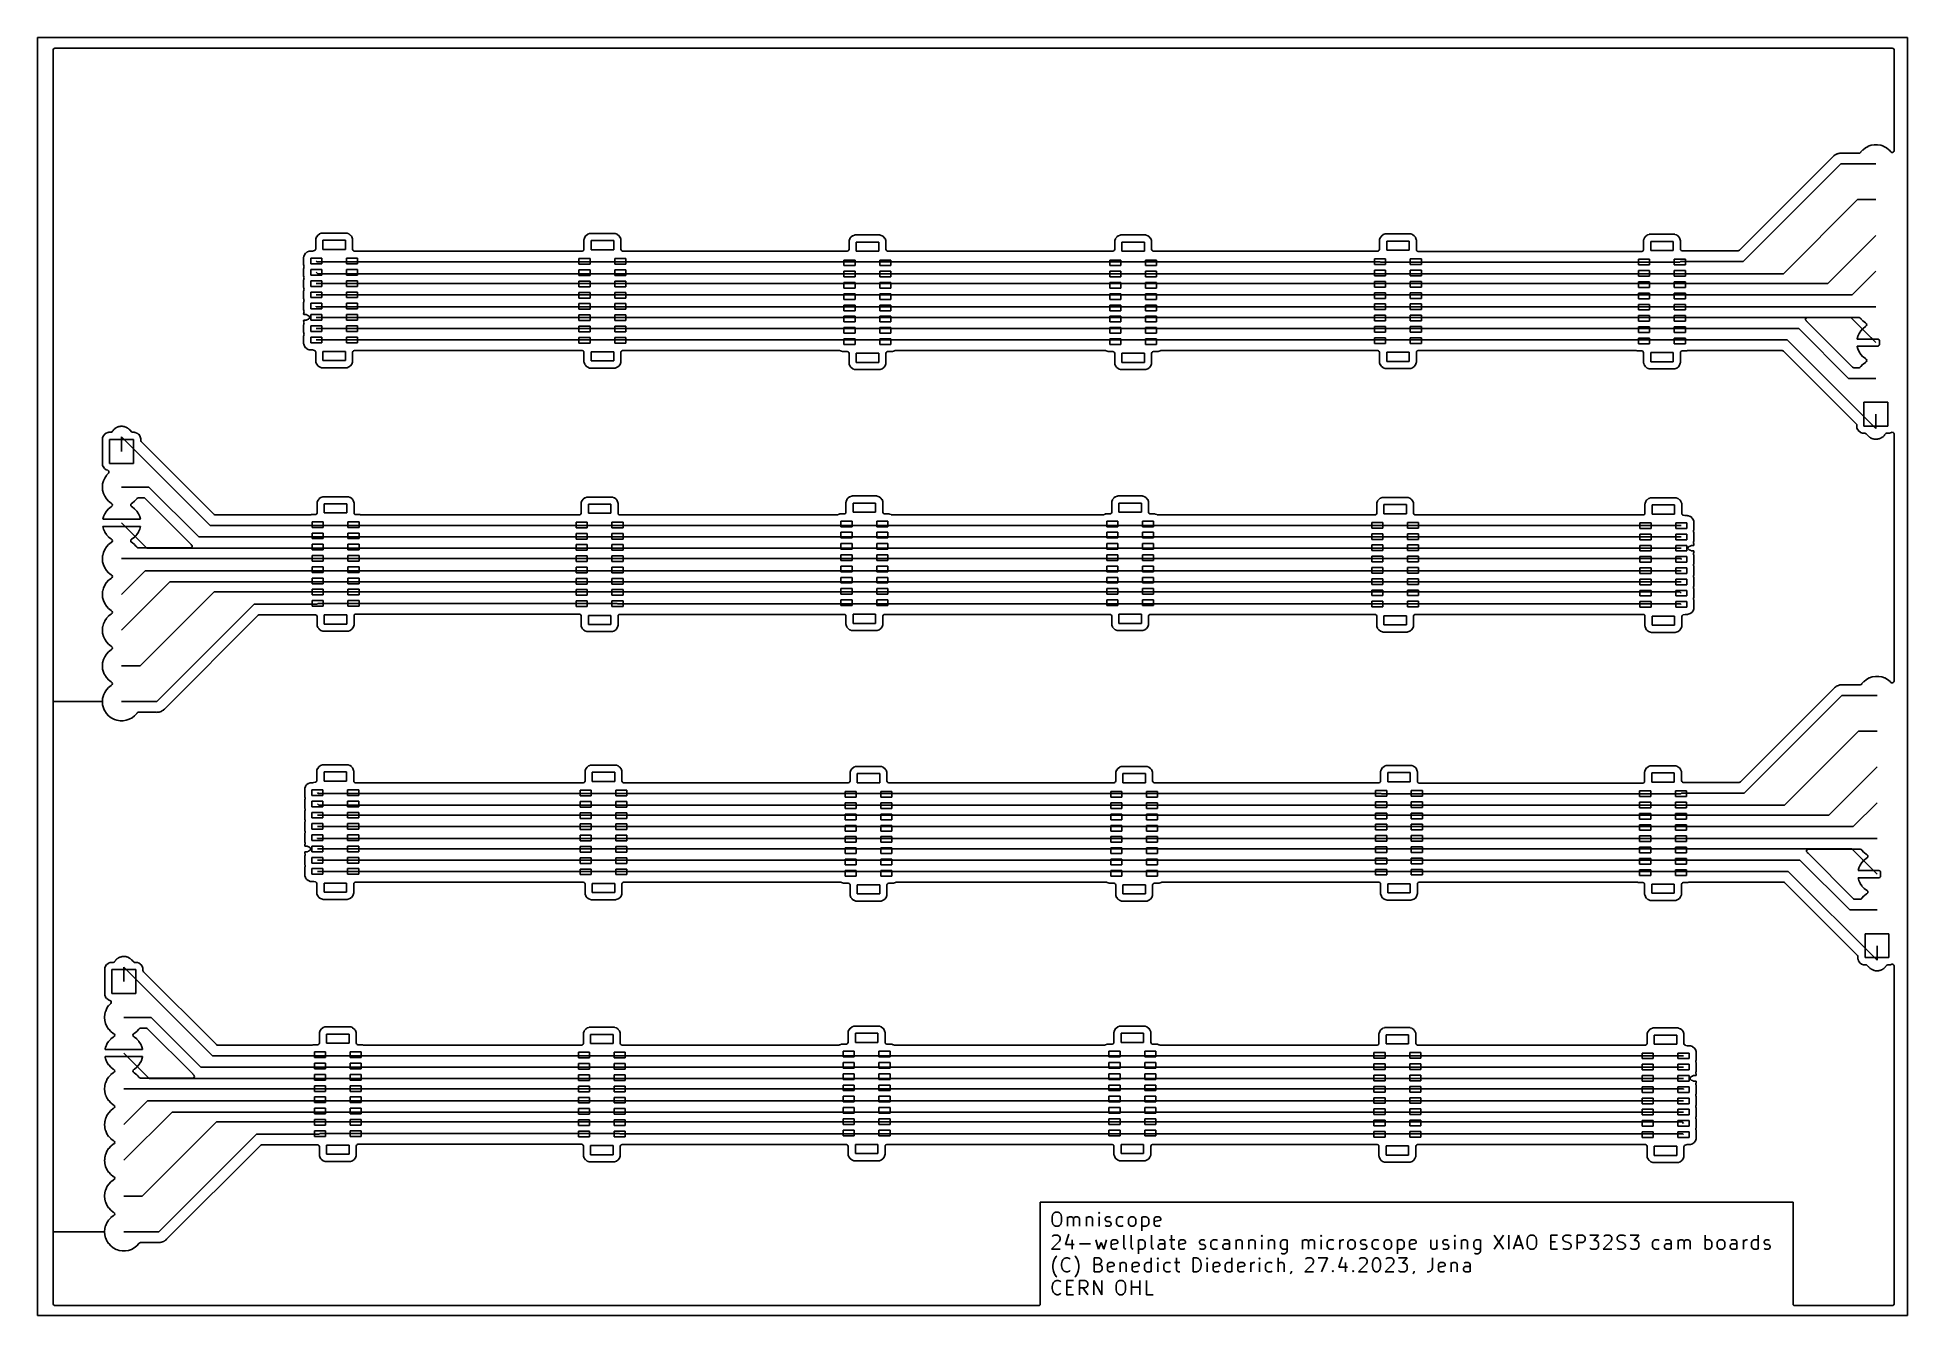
# Model space of a CAD drawing. Extents: x 1 to 134, y 0 to 91.
import ezdxf

# ---------------------------------------------------------------- set-up
doc = ezdxf.new("R2010")
doc.units = 0

msp = doc.modelspace()

# ---------------------------------------------------------------- linework, layer by layer
at = {"layer": 'Layer 1'}
for p, q in [((0.7503, 0.0262), (0.7503, 90.8566)), ((0.7503, 90.8566), (133.592, 90.8566)), ((133.592, 90.8566), (133.592, 0.0262)), ((1.8679, 89.9686), (1.8847, 90.0316)), ((1.8679, 43.6568), (1.8679, 89.9686)), ((1.8847, 90.0316), (1.9309, 90.0777)), ((1.9309, 90.0777), (1.9939, 90.0946)), ((1.9939, 90.0946), (132.501, 90.0946)), ((132.501, 90.0946), (132.564, 90.0777)), ((132.564, 90.0777), (132.61, 90.0316)), ((132.61, 90.0316), (132.627, 89.9686)), ((132.627, 89.9686), (132.627, 82.8032)), ((128.305, 82.394), (121.643, 75.7322)), ((128.307, 82.3966), (128.305, 82.394)), ((128.354, 82.4465), (128.307, 82.3966)), ((128.355, 82.4465), (128.354, 82.4465)), ((128.359, 82.4518), (128.355, 82.4465)), ((128.366, 82.4558), (128.359, 82.4518)), ((128.368, 82.458), (128.366, 82.4558)), ((128.369, 82.4583), (128.368, 82.458)), ((128.371, 82.4606), (128.369, 82.4585)), ((128.369, 82.4585), (128.369, 82.4583)), ((128.377, 82.4658), (128.371, 82.4606)), ((128.383, 82.4697), (128.377, 82.4658)), ((128.441, 82.5056), (128.383, 82.4697)), ((128.383, 82.4697), (128.383, 82.4697)), ((128.444, 82.5076), (128.441, 82.5056)), ((128.501, 82.5452), (128.444, 82.5076)), ((128.508, 82.5492), (128.501, 82.5452)), ((128.501, 82.5452), (128.501, 82.5452)), ((128.514, 82.5517), (128.508, 82.5492)), ((128.518, 82.5533), (128.514, 82.5517)), ((128.521, 82.5551), (128.518, 82.5536)), ((128.518, 82.5536), (128.518, 82.5535)), ((128.518, 82.5535), (128.518, 82.5533)), ((128.528, 82.5589), (128.521, 82.5551)), ((128.538, 82.5622), (128.528, 82.5589)), ((128.6, 82.5827), (128.538, 82.5622)), ((128.603, 82.5839), (128.6, 82.5827)), ((128.667, 82.6074), (128.603, 82.5839)), ((128.674, 82.6099), (128.667, 82.6074)), ((128.667, 82.6074), (128.667, 82.6074)), ((128.681, 82.6107), (128.674, 82.6099)), ((128.685, 82.6115), (128.681, 82.6107)), ((128.686, 82.6117), (128.685, 82.6116)), ((128.685, 82.6116), (128.685, 82.6115)), ((128.689, 82.6124), (128.686, 82.6117)), ((128.696, 82.6147), (128.689, 82.6124)), ((128.703, 82.6153), (128.696, 82.6147)), ((128.771, 82.6213), (128.703, 82.6153)), ((128.703, 82.6153), (128.703, 82.6153)), ((128.775, 82.6217), (128.771, 82.6213)), ((128.803, 82.6249), (128.775, 82.6217)), ((128.806, 82.6253), (128.803, 82.6249)), ((128.803, 82.6249), (128.803, 82.6249)), ((128.812, 82.6253), (128.806, 82.6253)), ((128.823, 82.6258), (128.812, 82.6253)), ((128.865, 82.6295), (128.823, 82.6258)), ((128.873, 82.6301), (128.865, 82.6295)), ((128.865, 82.6295), (128.865, 82.6295)), ((128.88, 82.6291), (128.873, 82.6301)), ((128.897, 82.6266), (128.88, 82.6291)), ((128.88, 82.6291), (128.88, 82.6291)), ((128.915, 82.6253), (128.897, 82.6266)), ((130.15, 82.6253), (128.915, 82.6253)), ((130.21, 82.6405), (130.15, 82.6253)), ((130.256, 82.6824), (130.21, 82.6405)), ((130.267, 82.6997), (130.256, 82.6824)), ((130.27, 82.7041), (130.267, 82.6997)), ((130.267, 82.6997), (130.267, 82.6997)), ((130.282, 82.7179), (130.27, 82.7041)), ((130.419, 82.8659), (130.282, 82.7179)), ((130.422, 82.8697), (130.419, 82.8659)), ((130.419, 82.8659), (130.419, 82.8659)), ((130.426, 82.8729), (130.422, 82.8697)), ((130.596, 83.0048), (130.426, 82.8729)), ((130.426, 82.8729), (130.426, 82.8729)), ((130.6, 83.008), (130.596, 83.0048)), ((130.596, 83.0048), (130.596, 83.0048)), ((130.604, 83.0105), (130.6, 83.008)), ((130.793, 83.1127), (130.604, 83.0105)), ((130.604, 83.0105), (130.604, 83.0105)), ((130.798, 83.1151), (130.793, 83.1127)), ((130.793, 83.1127), (130.793, 83.1127)), ((130.803, 83.1168), (130.798, 83.1151)), ((131.006, 83.1866), (130.803, 83.1168)), ((130.803, 83.1168), (130.803, 83.1168)), ((131.011, 83.1882), (131.006, 83.1866)), ((131.006, 83.1866), (131.006, 83.1866)), ((131.016, 83.1891), (131.011, 83.1882)), ((131.228, 83.2244), (131.016, 83.1891)), ((131.016, 83.1891), (131.016, 83.1891)), ((131.233, 83.2253), (131.228, 83.2244)), ((131.228, 83.2244), (131.228, 83.2244)), ((131.458, 83.2253), (131.233, 83.2253)), ((131.463, 83.2244), (131.458, 83.2253)), ((131.675, 83.1891), (131.463, 83.2244)), ((131.463, 83.2244), (131.463, 83.2244)), ((131.68, 83.1882), (131.675, 83.1891)), ((131.675, 83.1891), (131.675, 83.1891)), ((131.685, 83.1866), (131.68, 83.1882)), ((131.888, 83.1168), (131.685, 83.1866)), ((131.685, 83.1866), (131.685, 83.1866)), ((131.893, 83.1151), (131.888, 83.1168)), ((131.888, 83.1168), (131.888, 83.1168)), ((131.898, 83.1127), (131.893, 83.1151)), ((132.086, 83.0105), (131.898, 83.1127)), ((131.898, 83.1127), (131.898, 83.1127)), ((132.091, 83.008), (132.086, 83.0105)), ((132.086, 83.0105), (132.086, 83.0105)), ((132.269, 82.8697), (132.091, 83.008)), ((132.272, 82.8659), (132.269, 82.8697)), ((132.408, 82.7179), (132.272, 82.8659)), ((132.272, 82.8659), (132.272, 82.8659)), ((132.458, 82.6847), (132.408, 82.7179)), ((132.518, 82.6783), (132.458, 82.6847)), ((132.573, 82.7001), (132.518, 82.6783)), ((132.613, 82.7451), (132.573, 82.7001)), ((132.627, 82.8032), (132.613, 82.7451)), ((128.85, 81.8668), (121.92, 74.9368)), ((131.345, 81.8668), (128.85, 81.8668)), ((130.035, 79.3268), (124.77, 74.0618)), ((131.345, 79.3268), (130.035, 79.3268)), ((20.4793, 75.7369), (20.431, 75.7117)), ((20.5126, 75.7802), (20.4793, 75.7369)), ((20.5244, 75.8334), (20.5126, 75.7802)), ((20.5247, 76.4888), (20.5244, 76.4854)), ((20.5244, 76.4854), (20.5244, 76.4821)), ((20.5244, 76.4821), (20.5244, 75.8334)), ((20.53, 76.5382), (20.5247, 76.4888)), ((20.5309, 76.546), (20.53, 76.5382)), ((20.53, 76.5382), (20.53, 76.5382)), ((20.5336, 76.5534), (20.5309, 76.546)), ((20.5788, 76.6746), (20.5336, 76.5534)), ((20.5336, 76.5534), (20.5336, 76.5534)), ((20.582, 76.683), (20.5788, 76.6746)), ((20.5788, 76.6746), (20.5788, 76.6746)), ((20.5874, 76.6902), (20.582, 76.683)), ((20.6642, 76.7929), (20.5874, 76.6902)), ((20.5874, 76.6902), (20.5874, 76.6902)), ((20.6696, 76.8001), (20.6642, 76.7929)), ((20.6642, 76.7929), (20.6642, 76.7929)), ((20.6768, 76.8055), (20.6696, 76.8001)), ((20.7794, 76.8823), (20.6768, 76.8055)), ((20.6768, 76.8055), (20.6768, 76.8055)), ((20.7867, 76.8877), (20.7794, 76.8823)), ((20.7794, 76.8823), (20.7794, 76.8823)), ((20.7951, 76.8908), (20.7867, 76.8877)), ((20.9163, 76.936), (20.7951, 76.8908)), ((20.7951, 76.8908), (20.7951, 76.8908)), ((20.9237, 76.9388), (20.9163, 76.936)), ((20.9163, 76.936), (20.9163, 76.936)), ((20.9315, 76.9396), (20.9237, 76.9388)), ((20.9809, 76.9449), (20.9315, 76.9396)), ((20.9315, 76.9396), (20.9315, 76.9396)), ((20.9842, 76.9453), (20.9809, 76.9449)), ((20.9809, 76.9449), (20.9809, 76.9449)), ((22.6815, 76.9453), (20.9842, 76.9453)), ((21.0329, 76.4368), (22.6329, 76.4368)), ((21.0329, 75.7868), (21.0329, 76.4368)), ((22.6329, 75.7868), (21.0329, 75.7868)), ((22.6329, 76.4368), (22.6329, 75.7868)), ((22.6848, 76.9449), (22.6815, 76.9453)), ((22.7342, 76.9396), (22.6848, 76.9449)), ((22.6848, 76.9449), (22.6848, 76.9449)), ((22.7421, 76.9388), (22.7342, 76.9396)), ((22.7342, 76.9396), (22.7342, 76.9396)), ((22.7494, 76.936), (22.7421, 76.9388)), ((22.8706, 76.8908), (22.7494, 76.936)), ((22.7494, 76.936), (22.7494, 76.936)), ((22.8791, 76.8877), (22.8706, 76.8908)), ((22.8706, 76.8908), (22.8706, 76.8908)), ((22.8863, 76.8823), (22.8791, 76.8877)), ((22.9778, 76.8138), (22.8863, 76.8823)), ((22.8863, 76.8823), (22.8863, 76.8823)), ((22.9961, 76.8001), (22.9778, 76.8138)), ((23.0108, 76.7805), (22.9961, 76.8001)), ((23.0523, 76.7251), (23.0108, 76.7805)), ((23.0837, 76.683), (23.0523, 76.7251)), ((23.1348, 76.546), (23.0837, 76.683)), ((23.1414, 76.4854), (23.1348, 76.546)), ((23.1414, 76.4821), (23.1414, 76.4854)), ((23.1414, 75.7963), (23.1414, 76.4821)), ((23.1582, 75.7333), (23.1414, 75.7963)), ((23.2044, 75.6872), (23.1582, 75.7333)), ((39.5575, 75.7333), (39.5114, 75.6872)), ((39.5744, 75.7963), (39.5575, 75.7333)), ((39.5747, 76.4638), (39.5744, 76.4604)), ((39.5744, 76.4604), (39.5744, 76.4571)), ((39.5744, 76.4571), (39.5744, 75.7963)), ((39.58, 76.5132), (39.5747, 76.4638)), ((39.5809, 76.521), (39.58, 76.5132)), ((39.58, 76.5132), (39.58, 76.5132)), ((39.5836, 76.5284), (39.5809, 76.521)), ((39.6288, 76.6496), (39.5836, 76.5284)), ((39.5836, 76.5284), (39.5836, 76.5284)), ((39.632, 76.658), (39.6288, 76.6496)), ((39.6288, 76.6496), (39.6288, 76.6496)), ((39.6374, 76.6652), (39.632, 76.658)), ((39.7142, 76.7679), (39.6374, 76.6652)), ((39.6374, 76.6652), (39.6374, 76.6652)), ((39.7196, 76.7751), (39.7142, 76.7679)), ((39.7142, 76.7679), (39.7142, 76.7679)), ((39.7268, 76.7805), (39.7196, 76.7751)), ((39.8294, 76.8573), (39.7268, 76.7805)), ((39.7268, 76.7805), (39.7268, 76.7805)), ((39.8367, 76.8627), (39.8294, 76.8573)), ((39.8294, 76.8573), (39.8294, 76.8573)), ((39.8451, 76.8658), (39.8367, 76.8627)), ((39.9663, 76.911), (39.8451, 76.8658)), ((39.8451, 76.8658), (39.8451, 76.8658)), ((39.9737, 76.9138), (39.9663, 76.911)), ((39.9663, 76.911), (39.9663, 76.911)), ((39.9815, 76.9146), (39.9737, 76.9138)), ((40.0309, 76.9199), (39.9815, 76.9146)), ((39.9815, 76.9146), (39.9815, 76.9146)), ((40.0342, 76.9203), (40.0309, 76.9199)), ((40.0309, 76.9199), (40.0309, 76.9199)), ((41.7315, 76.9203), (40.0342, 76.9203)), ((40.0829, 76.4118), (41.6829, 76.4118)), ((40.0829, 75.7618), (40.0829, 76.4118)), ((41.6829, 75.7618), (40.0829, 75.7618)), ((41.6829, 76.4118), (41.6829, 75.7618)), ((41.7348, 76.9199), (41.7315, 76.9203)), ((41.7842, 76.9146), (41.7348, 76.9199)), ((41.7348, 76.9199), (41.7348, 76.9199)), ((41.7921, 76.9138), (41.7842, 76.9146)), ((41.7842, 76.9146), (41.7842, 76.9146)), ((41.7994, 76.911), (41.7921, 76.9138)), ((41.9206, 76.8658), (41.7994, 76.911)), ((41.7994, 76.911), (41.7994, 76.911)), ((41.9291, 76.8627), (41.9206, 76.8658)), ((41.9206, 76.8658), (41.9206, 76.8658)), ((41.9363, 76.8573), (41.9291, 76.8627)), ((42.0055, 76.8055), (41.9363, 76.8573)), ((41.9363, 76.8573), (41.9363, 76.8573)), ((42.0461, 76.7751), (42.0055, 76.8055)), ((42.0515, 76.7679), (42.0461, 76.7751)), ((42.1264, 76.6679), (42.0515, 76.7679)), ((42.1337, 76.658), (42.1264, 76.6679)), ((42.1848, 76.521), (42.1337, 76.658)), ((42.1914, 76.4604), (42.1848, 76.521)), ((42.1914, 76.4571), (42.1914, 76.4604)), ((42.1914, 75.7963), (42.1914, 76.4571)), ((42.2082, 75.7333), (42.1914, 75.7963)), ((42.2544, 75.6872), (42.2082, 75.7333)), ((58.3825, 75.7333), (58.3364, 75.6872)), ((58.3994, 75.7963), (58.3825, 75.7333)), ((58.3997, 76.3638), (58.3994, 76.3604)), ((58.3994, 76.3604), (58.3994, 76.3571)), ((58.3994, 76.3571), (58.3994, 75.7963)), ((58.405, 76.4132), (58.3997, 76.3638)), ((58.4059, 76.421), (58.405, 76.4132)), ((58.405, 76.4132), (58.405, 76.4132)), ((58.4086, 76.4284), (58.4059, 76.421)), ((58.4538, 76.5496), (58.4086, 76.4284)), ((58.4086, 76.4284), (58.4086, 76.4284)), ((58.457, 76.558), (58.4538, 76.5496)), ((58.4538, 76.5496), (58.4538, 76.5496)), ((58.4624, 76.5652), (58.457, 76.558)), ((58.5392, 76.6679), (58.4624, 76.5652)), ((58.4624, 76.5652), (58.4624, 76.5652)), ((58.5446, 76.6751), (58.5392, 76.6679)), ((58.5392, 76.6679), (58.5392, 76.6679)), ((58.5518, 76.6805), (58.5446, 76.6751)), ((58.6544, 76.7573), (58.5518, 76.6805)), ((58.5518, 76.6805), (58.5518, 76.6805)), ((58.6617, 76.7627), (58.6544, 76.7573)), ((58.6544, 76.7573), (58.6544, 76.7573)), ((58.6701, 76.7658), (58.6617, 76.7627)), ((58.7913, 76.811), (58.6701, 76.7658)), ((58.6701, 76.7658), (58.6701, 76.7658)), ((58.7987, 76.8138), (58.7913, 76.811)), ((58.7913, 76.811), (58.7913, 76.811)), ((58.8065, 76.8146), (58.7987, 76.8138)), ((58.8559, 76.8199), (58.8065, 76.8146)), ((58.8065, 76.8146), (58.8065, 76.8146)), ((58.8592, 76.8203), (58.8559, 76.8199)), ((58.8559, 76.8199), (58.8559, 76.8199)), ((60.5565, 76.8203), (58.8592, 76.8203)), ((58.9079, 76.3118), (60.5079, 76.3118)), ((58.9079, 75.6618), (58.9079, 76.3118)), ((60.5079, 76.3118), (60.5079, 75.6618)), ((60.5598, 76.8199), (60.5565, 76.8203)), ((60.6092, 76.8146), (60.5598, 76.8199)), ((60.5598, 76.8199), (60.5598, 76.8199)), ((60.6171, 76.8138), (60.6092, 76.8146)), ((60.6092, 76.8146), (60.6092, 76.8146)), ((60.6244, 76.811), (60.6171, 76.8138)), ((60.7456, 76.7658), (60.6244, 76.811)), ((60.6244, 76.811), (60.6244, 76.811)), ((60.7541, 76.7627), (60.7456, 76.7658)), ((60.7456, 76.7658), (60.7456, 76.7658)), ((60.7613, 76.7573), (60.7541, 76.7627)), ((60.8639, 76.6805), (60.7613, 76.7573)), ((60.7613, 76.7573), (60.7613, 76.7573)), ((60.8711, 76.6751), (60.8639, 76.6805)), ((60.8765, 76.6679), (60.8711, 76.6751)), ((60.9276, 76.5996), (60.8765, 76.6679)), ((60.9587, 76.558), (60.9276, 76.5996)), ((61.0098, 76.421), (60.9587, 76.558)), ((61.0164, 76.3604), (61.0098, 76.421)), ((61.0164, 76.3571), (61.0164, 76.3604)), ((61.0164, 75.7963), (61.0164, 76.3571)), ((61.0332, 75.7333), (61.0164, 75.7963)), ((61.0794, 75.6872), (61.0332, 75.7333)), ((77.2575, 75.7333), (77.2114, 75.6872)), ((77.2744, 75.7963), (77.2575, 75.7333)), ((77.2747, 76.3638), (77.2744, 76.3604)), ((77.2744, 76.3604), (77.2744, 76.3571)), ((77.2744, 76.3571), (77.2744, 75.7963)), ((77.28, 76.4132), (77.2747, 76.3638)), ((77.2809, 76.421), (77.28, 76.4132)), ((77.28, 76.4132), (77.28, 76.4132)), ((77.2836, 76.4284), (77.2809, 76.421)), ((77.3288, 76.5496), (77.2836, 76.4284)), ((77.2836, 76.4284), (77.2836, 76.4284)), ((77.332, 76.558), (77.3288, 76.5496)), ((77.3288, 76.5496), (77.3288, 76.5496)), ((77.3374, 76.5652), (77.332, 76.558)), ((77.4142, 76.6679), (77.3374, 76.5652)), ((77.3374, 76.5652), (77.3374, 76.5652)), ((77.4196, 76.6751), (77.4142, 76.6679)), ((77.4142, 76.6679), (77.4142, 76.6679)), ((77.4268, 76.6805), (77.4196, 76.6751)), ((77.5294, 76.7573), (77.4268, 76.6805)), ((77.4268, 76.6805), (77.4268, 76.6805)), ((77.5367, 76.7627), (77.5294, 76.7573)), ((77.5294, 76.7573), (77.5294, 76.7573)), ((77.5451, 76.7658), (77.5367, 76.7627)), ((77.6663, 76.811), (77.5451, 76.7658)), ((77.5451, 76.7658), (77.5451, 76.7658)), ((77.6737, 76.8138), (77.6663, 76.811)), ((77.6663, 76.811), (77.6663, 76.811)), ((77.6815, 76.8146), (77.6737, 76.8138)), ((77.7309, 76.8199), (77.6815, 76.8146)), ((77.6815, 76.8146), (77.6815, 76.8146)), ((77.7342, 76.8203), (77.7309, 76.8199)), ((77.7309, 76.8199), (77.7309, 76.8199)), ((79.4315, 76.8203), (77.7342, 76.8203)), ((77.7829, 76.3118), (79.3829, 76.3118)), ((77.7829, 75.6618), (77.7829, 76.3118)), ((79.3829, 76.3118), (79.3829, 75.6618)), ((79.4348, 76.8199), (79.4315, 76.8203)), ((79.4842, 76.8146), (79.4348, 76.8199)), ((79.4348, 76.8199), (79.4348, 76.8199)), ((79.4921, 76.8138), (79.4842, 76.8146)), ((79.4842, 76.8146), (79.4842, 76.8146)), ((79.4994, 76.811), (79.4921, 76.8138)), ((79.6206, 76.7658), (79.4994, 76.811)), ((79.4994, 76.811), (79.4994, 76.811)), ((79.6291, 76.7627), (79.6206, 76.7658)), ((79.6206, 76.7658), (79.6206, 76.7658)), ((79.6363, 76.7573), (79.6291, 76.7627)), ((79.7389, 76.6805), (79.6363, 76.7573)), ((79.6363, 76.7573), (79.6363, 76.7573)), ((79.7461, 76.6751), (79.7389, 76.6805)), ((79.7515, 76.6679), (79.7461, 76.6751)), ((79.8026, 76.5996), (79.7515, 76.6679)), ((79.8337, 76.558), (79.8026, 76.5996)), ((79.8848, 76.421), (79.8337, 76.558)), ((79.8914, 76.3604), (79.8848, 76.421)), ((79.8914, 76.3571), (79.8914, 76.3604)), ((79.8914, 75.7963), (79.8914, 76.3571)), ((79.9082, 75.7333), (79.8914, 75.7963)), ((79.9544, 75.6872), (79.9082, 75.7333)), ((96.065, 75.7333), (96.0189, 75.6872)), ((96.0819, 75.7963), (96.065, 75.7333)), ((96.0822, 76.4388), (96.0819, 76.4354)), ((96.0819, 76.4354), (96.0819, 76.4321)), ((96.0819, 76.4321), (96.0819, 75.7963)), ((96.0875, 76.4882), (96.0822, 76.4388)), ((96.0884, 76.496), (96.0875, 76.4882)), ((96.0875, 76.4882), (96.0875, 76.4882)), ((96.0911, 76.5034), (96.0884, 76.496)), ((96.1363, 76.6246), (96.0911, 76.5034)), ((96.0911, 76.5034), (96.0911, 76.5034)), ((96.1395, 76.633), (96.1363, 76.6246)), ((96.1363, 76.6246), (96.1363, 76.6246)), ((96.1449, 76.6402), (96.1395, 76.633)), ((96.2217, 76.7429), (96.1449, 76.6402)), ((96.1449, 76.6402), (96.1449, 76.6402)), ((96.2271, 76.7501), (96.2217, 76.7429)), ((96.2217, 76.7429), (96.2217, 76.7429)), ((96.2343, 76.7555), (96.2271, 76.7501)), ((96.3369, 76.8323), (96.2343, 76.7555)), ((96.2343, 76.7555), (96.2343, 76.7555)), ((96.3442, 76.8377), (96.3369, 76.8323)), ((96.3369, 76.8323), (96.3369, 76.8323)), ((96.3526, 76.8408), (96.3442, 76.8377)), ((96.4738, 76.886), (96.3526, 76.8408)), ((96.3526, 76.8408), (96.3526, 76.8408)), ((96.4812, 76.8888), (96.4738, 76.886)), ((96.4738, 76.886), (96.4738, 76.886)), ((96.489, 76.8896), (96.4812, 76.8888)), ((96.5384, 76.8949), (96.489, 76.8896)), ((96.489, 76.8896), (96.489, 76.8896)), ((96.5417, 76.8953), (96.5384, 76.8949)), ((96.5384, 76.8949), (96.5384, 76.8949)), ((98.239, 76.8953), (96.5417, 76.8953)), ((96.5904, 76.3868), (98.1904, 76.3868)), ((96.5904, 75.7368), (96.5904, 76.3868)), ((98.1904, 75.7368), (96.5904, 75.7368)), ((98.1904, 76.3868), (98.1904, 75.7368)), ((98.2423, 76.8949), (98.239, 76.8953)), ((98.2917, 76.8896), (98.2423, 76.8949)), ((98.2423, 76.8949), (98.2423, 76.8949)), ((98.2996, 76.8888), (98.2917, 76.8896)), ((98.2917, 76.8896), (98.2917, 76.8896)), ((98.3069, 76.886), (98.2996, 76.8888)), ((98.4281, 76.8408), (98.3069, 76.886)), ((98.3069, 76.886), (98.3069, 76.886)), ((98.4366, 76.8377), (98.4281, 76.8408)), ((98.4281, 76.8408), (98.4281, 76.8408)), ((98.4438, 76.8323), (98.4366, 76.8377)), ((98.5367, 76.7627), (98.4438, 76.8323)), ((98.4438, 76.8323), (98.4438, 76.8323)), ((98.5536, 76.7501), (98.5367, 76.7627)), ((98.559, 76.7429), (98.5536, 76.7501)), ((98.6288, 76.6496), (98.559, 76.7429)), ((98.6412, 76.633), (98.6288, 76.6496)), ((98.6923, 76.496), (98.6412, 76.633)), ((98.6989, 76.4354), (98.6923, 76.496)), ((98.6989, 76.4321), (98.6989, 76.4354)), ((98.6989, 75.7713), (98.6989, 76.4321)), ((98.7157, 75.7083), (98.6989, 75.7713)), ((114.837, 75.7713), (114.82, 75.7083)), ((114.843, 76.4632), (114.837, 76.4138)), ((114.837, 76.4138), (114.837, 76.4104)), ((114.837, 76.4104), (114.837, 76.4071)), ((114.837, 76.4071), (114.837, 75.7713)), ((114.846, 76.4784), (114.843, 76.471)), ((114.843, 76.471), (114.843, 76.4632)), ((114.843, 76.4632), (114.843, 76.4632)), ((114.891, 76.5996), (114.846, 76.4784)), ((114.846, 76.4784), (114.846, 76.4784)), ((114.894, 76.608), (114.891, 76.5996)), ((114.891, 76.5996), (114.891, 76.5996)), ((114.9, 76.6152), (114.894, 76.608)), ((114.977, 76.7179), (114.9, 76.6152)), ((114.9, 76.6152), (114.9, 76.6152)), ((114.982, 76.7251), (114.977, 76.7179)), ((114.977, 76.7179), (114.977, 76.7179)), ((114.989, 76.7305), (114.982, 76.7251)), ((115.092, 76.8073), (114.989, 76.7305)), ((114.989, 76.7305), (114.989, 76.7305)), ((115.099, 76.8127), (115.092, 76.8073)), ((115.092, 76.8073), (115.092, 76.8073)), ((115.108, 76.8158), (115.099, 76.8127)), ((115.229, 76.861), (115.108, 76.8158)), ((115.108, 76.8158), (115.108, 76.8158)), ((115.236, 76.8638), (115.229, 76.861)), ((115.229, 76.861), (115.229, 76.861)), ((115.244, 76.8646), (115.236, 76.8638)), ((115.293, 76.8699), (115.244, 76.8646)), ((115.244, 76.8646), (115.244, 76.8646)), ((115.297, 76.8703), (115.293, 76.8699)), ((115.293, 76.8699), (115.293, 76.8699)), ((116.994, 76.8703), (115.297, 76.8703)), ((115.345, 76.3618), (116.945, 76.3618)), ((115.345, 75.7118), (115.345, 76.3618)), ((116.945, 76.3618), (116.945, 75.7118)), ((116.997, 76.8699), (116.994, 76.8703)), ((117.047, 76.8646), (116.997, 76.8699)), ((116.997, 76.8699), (116.997, 76.8699)), ((117.055, 76.8638), (117.047, 76.8646)), ((117.047, 76.8646), (117.047, 76.8646)), ((117.062, 76.861), (117.055, 76.8638)), ((117.183, 76.8158), (117.062, 76.861)), ((117.062, 76.861), (117.062, 76.861)), ((117.192, 76.8127), (117.183, 76.8158)), ((117.183, 76.8158), (117.183, 76.8158)), ((117.199, 76.8073), (117.192, 76.8127)), ((117.268, 76.7555), (117.199, 76.8073)), ((117.199, 76.8073), (117.199, 76.8073)), ((117.309, 76.7251), (117.268, 76.7555)), ((117.314, 76.7179), (117.309, 76.7251)), ((117.384, 76.6246), (117.314, 76.7179)), ((117.396, 76.608), (117.384, 76.6246)), ((117.447, 76.471), (117.396, 76.608)), ((117.454, 76.4104), (117.447, 76.471)), ((117.454, 76.4071), (117.454, 76.4104)), ((117.454, 75.8213), (117.454, 76.4071)), ((117.471, 75.7583), (117.454, 75.8213)), ((117.517, 75.7122), (117.471, 75.7583)), ((121.643, 75.7322), (121.602, 75.7049)), ((127.92, 73.3618), (131.345, 76.7868)), ((19.6632, 75.2459), (19.6594, 75.2104)), ((19.6594, 75.2104), (19.6594, 74.7132)), ((19.6594, 74.7132), (19.6659, 74.6526)), ((19.6597, 74.4138), (19.6594, 74.4104)), ((19.6594, 74.4104), (19.6594, 73.9132)), ((19.665, 74.4632), (19.6597, 74.4138)), ((19.665, 75.2632), (19.6632, 75.2459)), ((19.6659, 75.271), (19.665, 75.2632)), ((19.665, 75.2632), (19.665, 75.2632)), ((19.6659, 74.471), (19.665, 74.4632)), ((19.665, 74.4632), (19.665, 74.4632)), ((19.6686, 75.2784), (19.6659, 75.271)), ((19.6659, 74.6526), (19.6686, 74.6452)), ((19.6686, 74.4784), (19.6659, 74.471)), ((19.7138, 75.3996), (19.6686, 75.2784)), ((19.6686, 75.2784), (19.6686, 75.2784)), ((19.6686, 74.6452), (19.6686, 74.6452)), ((19.6686, 74.6452), (19.6833, 74.6058)), ((19.6833, 74.5178), (19.6686, 74.4784)), ((19.6686, 74.4784), (19.6686, 74.4784)), ((19.6833, 74.6058), (19.6913, 74.5618)), ((19.6913, 74.5618), (19.6833, 74.5178)), ((19.717, 75.408), (19.7138, 75.3996)), ((19.7138, 75.3996), (19.7138, 75.3996)), ((19.7224, 75.4152), (19.717, 75.408)), ((19.7992, 75.5179), (19.7224, 75.4152)), ((19.7224, 75.4152), (19.7224, 75.4152)), ((19.8046, 75.5251), (19.7992, 75.5179)), ((19.7992, 75.5179), (19.7992, 75.5179)), ((19.8118, 75.5305), (19.8046, 75.5251)), ((19.9144, 75.6073), (19.8118, 75.5305)), ((19.8118, 75.5305), (19.8118, 75.5305)), ((19.9217, 75.6127), (19.9144, 75.6073)), ((19.9144, 75.6073), (19.9144, 75.6073)), ((19.9301, 75.6158), (19.9217, 75.6127)), ((20.0513, 75.661), (19.9301, 75.6158)), ((19.9301, 75.6158), (19.9301, 75.6158)), ((20.0587, 75.6638), (20.0513, 75.661)), ((20.0513, 75.661), (20.0513, 75.661)), ((20.0665, 75.6646), (20.0587, 75.6638)), ((20.1159, 75.6699), (20.0665, 75.6646)), ((20.0665, 75.6646), (20.0665, 75.6646)), ((20.1192, 75.6703), (20.1159, 75.6699)), ((20.1159, 75.6699), (20.1159, 75.6699)), ((20.2598, 75.6703), (20.1192, 75.6703)), ((20.1679, 75.1618), (20.9579, 75.1618)), ((20.1679, 74.7618), (20.1679, 75.1618)), ((20.9579, 74.7618), (20.1679, 74.7618)), ((20.2924, 75.6746), (20.2598, 75.6703)), ((20.431, 75.7117), (20.2924, 75.6746)), ((20.6129, 74.9118), (20.5629, 74.9618)), ((96.1204, 74.9118), (20.6129, 74.9118)), ((20.9579, 75.1618), (20.9579, 74.7618)), ((22.7079, 75.1618), (23.4979, 75.1618)), ((22.7079, 74.7618), (22.7079, 75.1618)), ((23.4979, 74.7618), (22.7079, 74.7618)), ((23.2674, 75.6703), (23.2044, 75.6872)), ((39.4484, 75.6703), (23.2674, 75.6703)), ((23.4979, 75.1618), (23.4979, 74.7618)), ((39.2179, 75.1368), (40.0079, 75.1368)), ((39.2179, 74.7368), (39.2179, 75.1368)), ((40.0079, 74.7368), (39.2179, 74.7368)), ((39.5114, 75.6872), (39.4484, 75.6703)), ((40.0079, 75.1368), (40.0079, 74.7368)), ((41.7579, 75.1368), (42.5479, 75.1368)), ((41.7579, 74.7368), (41.7579, 75.1368)), ((42.5479, 74.7368), (41.7579, 74.7368)), ((42.3174, 75.6703), (42.2544, 75.6872)), ((58.2734, 75.6703), (42.3174, 75.6703)), ((42.5479, 75.1368), (42.5479, 74.7368)), ((58.0429, 75.0368), (58.8329, 75.0368)), ((58.0429, 74.6368), (58.0429, 75.0368)), ((58.8329, 74.6368), (58.0429, 74.6368)), ((58.3364, 75.6872), (58.2734, 75.6703)), ((58.8329, 75.0368), (58.8329, 74.6368)), ((60.5079, 75.6618), (58.9079, 75.6618)), ((60.5829, 75.0368), (61.3729, 75.0368)), ((60.5829, 74.6368), (60.5829, 75.0368)), ((61.3729, 74.6368), (60.5829, 74.6368)), ((61.1424, 75.6703), (61.0794, 75.6872)), ((77.1484, 75.6703), (61.1424, 75.6703)), ((61.3729, 75.0368), (61.3729, 74.6368)), ((76.9179, 75.0368), (77.7079, 75.0368)), ((76.9179, 74.6368), (76.9179, 75.0368)), ((77.7079, 74.6368), (76.9179, 74.6368)), ((77.2114, 75.6872), (77.1484, 75.6703)), ((77.7079, 75.0368), (77.7079, 74.6368)), ((79.3829, 75.6618), (77.7829, 75.6618)), ((79.4579, 75.0368), (80.2479, 75.0368)), ((79.4579, 74.6368), (79.4579, 75.0368)), ((80.2479, 74.6368), (79.4579, 74.6368)), ((80.0174, 75.6703), (79.9544, 75.6872)), ((95.9559, 75.6703), (80.0174, 75.6703)), ((80.2479, 75.0368), (80.2479, 74.6368)), ((95.7254, 75.1118), (96.5154, 75.1118)), ((95.7254, 74.7118), (95.7254, 75.1118)), ((96.5154, 74.7118), (95.7254, 74.7118)), ((96.0189, 75.6872), (95.9559, 75.6703)), ((96.1454, 74.8868), (96.1204, 74.9118)), ((117.415, 74.8868), (96.1454, 74.8868)), ((96.5154, 75.1118), (96.5154, 74.7118)), ((98.2654, 75.1118), (99.0554, 75.1118)), ((98.2654, 74.7118), (98.2654, 75.1118)), ((99.0554, 74.7118), (98.2654, 74.7118)), ((98.7619, 75.6622), (98.7157, 75.7083)), ((98.8249, 75.6453), (98.7619, 75.6622)), ((114.711, 75.6453), (98.8249, 75.6453)), ((99.0554, 75.1118), (99.0554, 74.7118)), ((114.48, 75.0868), (115.27, 75.0868)), ((114.48, 74.6868), (114.48, 75.0868)), ((115.27, 74.6868), (114.48, 74.6868)), ((114.774, 75.6622), (114.711, 75.6453)), ((114.82, 75.7083), (114.774, 75.6622)), ((115.27, 75.0868), (115.27, 74.6868)), ((116.945, 75.7118), (115.345, 75.7118)), ((117.02, 75.0868), (117.81, 75.0868)), ((117.02, 74.6868), (117.02, 75.0868)), ((117.81, 74.6868), (117.02, 74.6868)), ((117.465, 74.9368), (117.415, 74.8868)), ((121.92, 74.9368), (117.465, 74.9368)), ((117.58, 75.6953), (117.517, 75.7122)), ((121.554, 75.6953), (117.58, 75.6953)), ((117.81, 75.0868), (117.81, 74.6868)), ((121.602, 75.7049), (121.554, 75.6953)), ((19.6594, 73.9132), (19.6659, 73.8526)), ((19.6597, 73.6138), (19.6594, 73.6104)), ((19.6594, 73.6104), (19.6594, 73.1132)), ((19.6594, 73.1132), (19.6597, 73.1098)), ((19.665, 73.6632), (19.6597, 73.6138)), ((19.6597, 73.1098), (19.6597, 73.1098)), ((19.6597, 73.1098), (19.6621, 73.0876)), ((19.6621, 73.0876), (19.6659, 73.0526)), ((19.6659, 73.671), (19.665, 73.6632)), ((19.665, 73.6632), (19.665, 73.6632)), ((19.6659, 73.8526), (19.6686, 73.8452)), ((19.6686, 73.6784), (19.6659, 73.671)), ((19.6686, 73.8452), (19.6686, 73.8452)), ((19.6686, 73.8452), (19.6833, 73.8058)), ((19.6833, 73.7178), (19.6686, 73.6784)), ((19.6686, 73.6784), (19.6686, 73.6784)), ((19.6833, 73.8058), (19.6913, 73.7618)), ((19.6913, 73.7618), (19.6833, 73.7178)), ((20.1679, 74.3618), (20.9579, 74.3618)), ((20.1679, 73.9618), (20.1679, 74.3618)), ((20.9579, 73.9618), (20.1679, 73.9618)), ((20.1679, 73.5618), (20.9579, 73.5618)), ((20.1679, 73.1618), (20.1679, 73.5618)), ((20.9579, 73.1618), (20.1679, 73.1618)), ((20.6629, 74.0618), (20.5629, 74.1618)), ((20.5629, 73.3618), (127.92, 73.3618)), ((124.77, 74.0618), (20.6629, 74.0618)), ((20.9579, 74.3618), (20.9579, 73.9618)), ((20.9579, 73.5618), (20.9579, 73.1618)), ((22.7079, 74.3618), (23.4979, 74.3618)), ((22.7079, 73.9618), (22.7079, 74.3618)), ((23.4979, 73.9618), (22.7079, 73.9618)), ((22.7079, 73.5618), (23.4979, 73.5618)), ((22.7079, 73.1618), (22.7079, 73.5618)), ((23.4979, 73.1618), (22.7079, 73.1618)), ((23.4979, 74.3618), (23.4979, 73.9618)), ((23.4979, 73.5618), (23.4979, 73.1618)), ((39.2179, 74.3368), (40.0079, 74.3368)), ((39.2179, 73.9368), (39.2179, 74.3368)), ((40.0079, 73.9368), (39.2179, 73.9368)), ((39.2179, 73.5368), (40.0079, 73.5368)), ((39.2179, 73.1368), (39.2179, 73.5368)), ((40.0079, 73.1368), (39.2179, 73.1368)), ((40.0079, 74.3368), (40.0079, 73.9368)), ((40.0079, 73.5368), (40.0079, 73.1368)), ((41.7579, 74.3368), (42.5479, 74.3368)), ((41.7579, 73.9368), (41.7579, 74.3368)), ((42.5479, 73.9368), (41.7579, 73.9368)), ((41.7579, 73.5368), (42.5479, 73.5368)), ((41.7579, 73.1368), (41.7579, 73.5368)), ((42.5479, 73.1368), (41.7579, 73.1368)), ((42.5479, 74.3368), (42.5479, 73.9368)), ((42.5479, 73.5368), (42.5479, 73.1368)), ((58.0429, 74.2368), (58.8329, 74.2368)), ((58.0429, 73.8368), (58.0429, 74.2368)), ((58.8329, 73.8368), (58.0429, 73.8368)), ((58.0429, 73.4368), (58.8329, 73.4368)), ((58.0429, 73.0368), (58.0429, 73.4368)), ((58.8329, 74.2368), (58.8329, 73.8368)), ((58.8329, 73.4368), (58.8329, 73.0368)), ((60.5829, 74.2368), (61.3729, 74.2368)), ((60.5829, 73.8368), (60.5829, 74.2368)), ((61.3729, 73.8368), (60.5829, 73.8368)), ((60.5829, 73.4368), (61.3729, 73.4368)), ((60.5829, 73.0368), (60.5829, 73.4368)), ((61.3729, 74.2368), (61.3729, 73.8368)), ((61.3729, 73.4368), (61.3729, 73.0368)), ((76.9179, 74.2368), (77.7079, 74.2368)), ((76.9179, 73.8368), (76.9179, 74.2368)), ((77.7079, 73.8368), (76.9179, 73.8368)), ((76.9179, 73.4368), (77.7079, 73.4368)), ((76.9179, 73.0368), (76.9179, 73.4368)), ((77.7079, 74.2368), (77.7079, 73.8368)), ((77.7079, 73.4368), (77.7079, 73.0368)), ((79.4579, 74.2368), (80.2479, 74.2368)), ((79.4579, 73.8368), (79.4579, 74.2368)), ((80.2479, 73.8368), (79.4579, 73.8368)), ((79.4579, 73.4368), (80.2479, 73.4368)), ((79.4579, 73.0368), (79.4579, 73.4368)), ((80.2479, 74.2368), (80.2479, 73.8368)), ((80.2479, 73.4368), (80.2479, 73.0368)), ((95.7254, 74.3118), (96.5154, 74.3118)), ((95.7254, 73.9118), (95.7254, 74.3118)), ((96.5154, 73.9118), (95.7254, 73.9118)), ((95.7254, 73.5118), (96.5154, 73.5118)), ((95.7254, 73.1118), (95.7254, 73.5118)), ((96.5154, 73.1118), (95.7254, 73.1118)), ((96.5154, 74.3118), (96.5154, 73.9118)), ((96.5154, 73.5118), (96.5154, 73.1118)), ((98.2654, 74.3118), (99.0554, 74.3118)), ((98.2654, 73.9118), (98.2654, 74.3118)), ((99.0554, 73.9118), (98.2654, 73.9118)), ((98.2654, 73.5118), (99.0554, 73.5118)), ((98.2654, 73.1118), (98.2654, 73.5118)), ((99.0554, 73.1118), (98.2654, 73.1118)), ((99.0554, 74.3118), (99.0554, 73.9118)), ((99.0554, 73.5118), (99.0554, 73.1118)), ((114.48, 74.2868), (115.27, 74.2868)), ((114.48, 73.8868), (114.48, 74.2868)), ((115.27, 73.8868), (114.48, 73.8868)), ((114.48, 73.4868), (115.27, 73.4868)), ((114.48, 73.0868), (114.48, 73.4868)), ((115.27, 73.0868), (114.48, 73.0868)), ((115.27, 74.2868), (115.27, 73.8868)), ((115.27, 73.4868), (115.27, 73.0868)), ((117.02, 74.2868), (117.81, 74.2868)), ((117.02, 73.8868), (117.02, 74.2868)), ((117.81, 73.8868), (117.02, 73.8868)), ((117.02, 73.4868), (117.81, 73.4868)), ((117.02, 73.0868), (117.02, 73.4868)), ((117.81, 73.0868), (117.02, 73.0868)), ((117.81, 74.2868), (117.81, 73.8868)), ((117.81, 73.4868), (117.81, 73.0868)), ((129.66, 72.5618), (131.345, 74.2468)), ((19.6597, 72.8138), (19.6594, 72.8104)), ((19.6594, 72.8104), (19.6594, 72.3132)), ((19.6594, 72.3132), (19.6659, 72.2526)), ((19.6597, 72.0138), (19.6594, 72.0104)), ((19.6594, 72.0104), (19.6594, 71.5132)), ((19.665, 72.8632), (19.6597, 72.8138)), ((19.665, 72.0632), (19.6597, 72.0138)), ((19.6659, 72.871), (19.665, 72.8632)), ((19.665, 72.8632), (19.665, 72.8632)), ((19.6659, 72.071), (19.665, 72.0632)), ((19.665, 72.0632), (19.665, 72.0632)), ((19.6659, 73.0526), (19.6686, 73.0452)), ((19.6686, 72.8784), (19.6659, 72.871)), ((19.6659, 72.2526), (19.6686, 72.2452)), ((19.6686, 72.0784), (19.6659, 72.071)), ((19.6686, 73.0452), (19.6686, 73.0452)), ((19.6686, 73.0452), (19.6833, 73.0058)), ((19.6833, 72.9178), (19.6686, 72.8784)), ((19.6686, 72.8784), (19.6686, 72.8784)), ((19.6686, 72.2452), (19.6686, 72.2452)), ((19.6686, 72.2452), (19.6833, 72.2058)), ((19.6833, 72.1178), (19.6686, 72.0784)), ((19.6686, 72.0784), (19.6686, 72.0784)), ((19.6833, 73.0058), (19.6913, 72.9618)), ((19.6913, 72.9618), (19.6833, 72.9178)), ((19.6833, 72.2058), (19.6913, 72.1618)), ((19.6913, 72.1618), (19.6833, 72.1178)), ((20.1679, 72.7618), (20.9579, 72.7618)), ((20.1679, 72.3618), (20.1679, 72.7618)), ((20.9579, 72.3618), (20.1679, 72.3618)), ((20.1679, 71.9618), (20.9579, 71.9618)), ((20.1679, 71.5618), (20.1679, 71.9618)), ((20.5629, 72.5618), (129.66, 72.5618)), ((20.5629, 71.7043), (20.5629, 71.7618)), ((20.9579, 72.7618), (20.9579, 72.3618)), ((20.9579, 71.9618), (20.9579, 71.5618)), ((22.7079, 72.7618), (23.4979, 72.7618)), ((22.7079, 72.3618), (22.7079, 72.7618)), ((23.4979, 72.3618), (22.7079, 72.3618)), ((22.7079, 71.9618), (23.4979, 71.9618)), ((22.7079, 71.5618), (22.7079, 71.9618)), ((23.4979, 72.7618), (23.4979, 72.3618)), ((23.4979, 71.9618), (23.4979, 71.5618)), ((39.2179, 72.7368), (40.0079, 72.7368)), ((39.2179, 72.3368), (39.2179, 72.7368)), ((40.0079, 72.3368), (39.2179, 72.3368)), ((39.2179, 71.9368), (40.0079, 71.9368)), ((39.2179, 71.5368), (39.2179, 71.9368)), ((40.0079, 72.7368), (40.0079, 72.3368)), ((40.0079, 71.9368), (40.0079, 71.5368)), ((41.7579, 72.7368), (42.5479, 72.7368)), ((41.7579, 72.3368), (41.7579, 72.7368)), ((42.5479, 72.3368), (41.7579, 72.3368)), ((41.7579, 71.9368), (42.5479, 71.9368)), ((41.7579, 71.5368), (41.7579, 71.9368)), ((42.5479, 72.7368), (42.5479, 72.3368)), ((42.5479, 71.9368), (42.5479, 71.5368)), ((58.8329, 73.0368), (58.0429, 73.0368)), ((58.0429, 72.6368), (58.8329, 72.6368)), ((58.0429, 72.2368), (58.0429, 72.6368)), ((58.8329, 72.2368), (58.0429, 72.2368)), ((58.0429, 71.8368), (58.8329, 71.8368)), ((58.0429, 71.4368), (58.0429, 71.8368)), ((58.8329, 72.6368), (58.8329, 72.2368)), ((58.8329, 71.8368), (58.8329, 71.4368)), ((61.3729, 73.0368), (60.5829, 73.0368)), ((60.5829, 72.6368), (61.3729, 72.6368)), ((60.5829, 72.2368), (60.5829, 72.6368)), ((61.3729, 72.2368), (60.5829, 72.2368)), ((60.5829, 71.8368), (61.3729, 71.8368)), ((60.5829, 71.4368), (60.5829, 71.8368)), ((61.3729, 72.6368), (61.3729, 72.2368)), ((61.3729, 71.8368), (61.3729, 71.4368)), ((77.7079, 73.0368), (76.9179, 73.0368)), ((76.9179, 72.6368), (77.7079, 72.6368)), ((76.9179, 72.2368), (76.9179, 72.6368)), ((77.7079, 72.2368), (76.9179, 72.2368)), ((76.9179, 71.8368), (77.7079, 71.8368)), ((76.9179, 71.4368), (76.9179, 71.8368)), ((77.7079, 72.6368), (77.7079, 72.2368)), ((77.7079, 71.8368), (77.7079, 71.4368)), ((80.2479, 73.0368), (79.4579, 73.0368)), ((79.4579, 72.6368), (80.2479, 72.6368)), ((79.4579, 72.2368), (79.4579, 72.6368)), ((80.2479, 72.2368), (79.4579, 72.2368)), ((79.4579, 71.8368), (80.2479, 71.8368)), ((79.4579, 71.4368), (79.4579, 71.8368)), ((80.2479, 72.6368), (80.2479, 72.2368)), ((80.2479, 71.8368), (80.2479, 71.4368)), ((95.7254, 72.7118), (96.5154, 72.7118)), ((95.7254, 72.3118), (95.7254, 72.7118)), ((96.5154, 72.3118), (95.7254, 72.3118)), ((95.7254, 71.9118), (96.5154, 71.9118)), ((95.7254, 71.5118), (95.7254, 71.9118)), ((96.5154, 72.7118), (96.5154, 72.3118)), ((96.5154, 71.9118), (96.5154, 71.5118)), ((98.2654, 72.7118), (99.0554, 72.7118)), ((98.2654, 72.3118), (98.2654, 72.7118)), ((99.0554, 72.3118), (98.2654, 72.3118)), ((98.2654, 71.9118), (99.0554, 71.9118)), ((98.2654, 71.5118), (98.2654, 71.9118)), ((99.0554, 72.7118), (99.0554, 72.3118)), ((99.0554, 71.9118), (99.0554, 71.5118)), ((114.48, 72.6868), (115.27, 72.6868)), ((114.48, 72.2868), (114.48, 72.6868)), ((115.27, 72.2868), (114.48, 72.2868)), ((114.48, 71.8868), (115.27, 71.8868)), ((114.48, 71.4868), (114.48, 71.8868)), ((115.27, 72.6868), (115.27, 72.2868)), ((115.27, 71.8868), (115.27, 71.4868)), ((117.02, 72.6868), (117.81, 72.6868)), ((117.02, 72.2868), (117.02, 72.6868)), ((117.81, 72.2868), (117.02, 72.2868)), ((117.02, 71.8868), (117.81, 71.8868)), ((117.02, 71.4868), (117.02, 71.8868)), ((117.81, 72.6868), (117.81, 72.2868)), ((117.81, 71.8868), (117.81, 71.4868)), ((19.6594, 71.5132), (19.6597, 71.5098)), ((19.6622, 70.4365), (19.6594, 70.4104)), ((19.6594, 70.4104), (19.6594, 69.9132)), ((19.6597, 71.5098), (19.6597, 71.5098)), ((19.6597, 71.5098), (19.665, 71.4604)), ((19.6602, 71.2137), (19.6599, 71.207)), ((19.6599, 71.207), (19.6599, 71.1784)), ((19.6599, 71.1784), (19.6634, 71.1653)), ((19.6634, 70.7583), (19.6599, 70.7452)), ((19.6599, 70.7452), (19.6599, 70.7166)), ((19.6599, 70.7166), (19.6602, 70.7099)), ((19.6655, 71.2631), (19.6602, 71.2137)), ((19.6602, 70.7099), (19.6655, 70.6605)), ((19.665, 70.4632), (19.6622, 70.4365)), ((19.6634, 71.1653), (19.6764, 71.1618)), ((19.6764, 70.7618), (19.6634, 70.7583)), ((19.665, 71.4604), (19.665, 71.4604)), ((19.665, 71.4604), (19.6659, 71.4526)), ((19.6659, 70.471), (19.665, 70.4632)), ((19.665, 70.4632), (19.665, 70.4632)), ((19.6691, 71.2783), (19.6655, 71.2631)), ((19.6655, 70.6605), (19.6691, 70.6453)), ((19.6659, 71.4526), (19.6686, 71.4452)), ((19.6686, 70.4784), (19.6659, 70.471)), ((19.6686, 71.4452), (19.6686, 71.4452)), ((19.6686, 71.4452), (19.6836, 71.4051)), ((19.6836, 70.5185), (19.6686, 70.4784)), ((19.6686, 70.4784), (19.6686, 70.4784)), ((19.6836, 71.3171), (19.6691, 71.2783)), ((19.6691, 70.6453), (19.6836, 70.6065)), ((19.6764, 71.1618), (19.8117, 71.1618)), ((19.8117, 70.7618), (19.6764, 70.7618)), ((19.6836, 71.4051), (19.6915, 71.3611)), ((19.6915, 71.3611), (19.6836, 71.3171)), ((19.6836, 70.6065), (19.6915, 70.5625)), ((19.6915, 70.5625), (19.6836, 70.5185)), ((19.8117, 71.1618), (19.8515, 71.1554)), ((19.8515, 70.7682), (19.8117, 70.7618)), ((19.8515, 71.1554), (19.8872, 71.1367)), ((19.8872, 70.7869), (19.8515, 70.7682)), ((19.8872, 71.1367), (19.9217, 71.1109)), ((19.9144, 70.8073), (19.8872, 70.7869)), ((19.9217, 70.8127), (19.9144, 70.8073)), ((19.9144, 70.8073), (19.9144, 70.8073)), ((19.9217, 71.1109), (19.9301, 71.1078)), ((19.9301, 70.8158), (19.9217, 70.8127)), ((19.9301, 71.1078), (19.9301, 71.1078)), ((19.9301, 71.1078), (19.964, 71.0951)), ((20.0049, 70.8437), (19.9301, 70.8158)), ((19.9301, 70.8158), (19.9301, 70.8158)), ((19.964, 71.0951), (20.0049, 71.0799)), ((20.0049, 71.0799), (20.0549, 71.0457)), ((20.0549, 70.8779), (20.0049, 70.8437)), ((20.0549, 71.0457), (20.0832, 70.9921)), ((20.0832, 70.9315), (20.0549, 70.8779)), ((20.0832, 70.9921), (20.0832, 70.9315)), ((20.9579, 71.5618), (20.1679, 71.5618)), ((20.1679, 71.1618), (20.9579, 71.1618)), ((20.1679, 70.7618), (20.1679, 71.1618)), ((20.9579, 70.7618), (20.1679, 70.7618)), ((20.5654, 71.7068), (20.5629, 71.7043)), ((20.5629, 70.9618), (129.55, 70.9618)), ((131.345, 71.7068), (20.5654, 71.7068)), ((20.9579, 71.1618), (20.9579, 70.7618)), ((23.4979, 71.5618), (22.7079, 71.5618)), ((22.7079, 71.1618), (23.4979, 71.1618)), ((22.7079, 70.7618), (22.7079, 71.1618)), ((23.4979, 70.7618), (22.7079, 70.7618)), ((23.4979, 71.1618), (23.4979, 70.7618)), ((40.0079, 71.5368), (39.2179, 71.5368)), ((39.2179, 71.1368), (40.0079, 71.1368)), ((39.2179, 70.7368), (39.2179, 71.1368)), ((40.0079, 70.7368), (39.2179, 70.7368)), ((40.0079, 71.1368), (40.0079, 70.7368)), ((42.5479, 71.5368), (41.7579, 71.5368)), ((41.7579, 71.1368), (42.5479, 71.1368)), ((41.7579, 70.7368), (41.7579, 71.1368)), ((42.5479, 70.7368), (41.7579, 70.7368)), ((42.5479, 71.1368), (42.5479, 70.7368)), ((58.8329, 71.4368), (58.0429, 71.4368)), ((58.0429, 71.0368), (58.8329, 71.0368)), ((58.0429, 70.6368), (58.0429, 71.0368)), ((58.8329, 70.6368), (58.0429, 70.6368)), ((58.8329, 71.0368), (58.8329, 70.6368)), ((61.3729, 71.4368), (60.5829, 71.4368)), ((60.5829, 71.0368), (61.3729, 71.0368)), ((60.5829, 70.6368), (60.5829, 71.0368)), ((61.3729, 70.6368), (60.5829, 70.6368)), ((61.3729, 71.0368), (61.3729, 70.6368)), ((77.7079, 71.4368), (76.9179, 71.4368)), ((76.9179, 71.0368), (77.7079, 71.0368)), ((76.9179, 70.6368), (76.9179, 71.0368)), ((77.7079, 70.6368), (76.9179, 70.6368)), ((77.7079, 71.0368), (77.7079, 70.6368)), ((80.2479, 71.4368), (79.4579, 71.4368)), ((79.4579, 71.0368), (80.2479, 71.0368)), ((79.4579, 70.6368), (79.4579, 71.0368)), ((80.2479, 70.6368), (79.4579, 70.6368)), ((80.2479, 71.0368), (80.2479, 70.6368)), ((96.5154, 71.5118), (95.7254, 71.5118)), ((95.7254, 71.1118), (96.5154, 71.1118)), ((95.7254, 70.7118), (95.7254, 71.1118)), ((96.5154, 70.7118), (95.7254, 70.7118)), ((96.5154, 71.1118), (96.5154, 70.7118)), ((99.0554, 71.5118), (98.2654, 71.5118)), ((98.2654, 71.1118), (99.0554, 71.1118)), ((98.2654, 70.7118), (98.2654, 71.1118)), ((99.0554, 70.7118), (98.2654, 70.7118)), ((99.0554, 71.1118), (99.0554, 70.7118)), ((115.27, 71.4868), (114.48, 71.4868)), ((114.48, 71.0868), (115.27, 71.0868)), ((114.48, 70.6868), (114.48, 71.0868)), ((115.27, 70.6868), (114.48, 70.6868)), ((115.27, 71.0868), (115.27, 70.6868)), ((117.81, 71.4868), (117.02, 71.4868)), ((117.02, 71.0868), (117.81, 71.0868)), ((117.02, 70.6868), (117.02, 71.0868)), ((117.81, 70.6868), (117.02, 70.6868)), ((117.81, 71.0868), (117.81, 70.6868)), ((126.335, 70.8377), (126.357, 70.894)), ((126.342, 70.7778), (126.335, 70.8377)), ((126.376, 70.7295), (126.342, 70.7778)), ((126.357, 70.894), (126.402, 70.9339)), ((126.376, 70.7294), (126.376, 70.7295)), ((126.378, 70.7268), (126.376, 70.7294)), ((126.379, 70.7255), (126.378, 70.7268)), ((126.378, 70.7268), (126.378, 70.7268)), ((126.388, 70.718), (126.379, 70.7255)), ((126.42, 70.6906), (126.388, 70.718)), ((126.402, 70.9339), (126.46, 70.9483)), ((126.426, 70.6859), (126.42, 70.6906)), ((126.42, 70.6906), (126.42, 70.6906)), ((126.43, 70.68), (126.426, 70.6859)), ((126.44, 70.6664), (126.43, 70.68)), ((126.43, 70.68), (126.43, 70.68)), ((126.452, 70.6526), (126.44, 70.6664)), ((129.683, 67.4222), (126.452, 70.6526)), ((126.46, 70.9483), (130.15, 70.9483)), ((129.55, 70.9618), (131.345, 69.1668)), ((130.15, 70.9483), (130.21, 70.9331)), ((130.21, 70.9331), (130.256, 70.8912)), ((130.256, 70.8912), (130.27, 70.8695)), ((130.27, 70.8695), (130.293, 70.8446)), ((130.293, 70.8446), (130.419, 70.7077)), ((130.419, 70.7077), (130.419, 70.7077)), ((130.419, 70.7077), (130.422, 70.7039)), ((130.422, 70.7039), (130.6, 70.5656)), ((130.6, 70.5656), (130.604, 70.5631)), ((130.604, 70.5631), (130.604, 70.5631)), ((130.604, 70.5631), (130.615, 70.5574)), ((130.615, 70.5574), (130.634, 70.5473)), ((130.634, 70.5473), (130.682, 70.501)), ((130.682, 70.501), (130.7, 70.4365)), ((130.7, 70.4365), (130.682, 70.372)), ((19.6594, 69.9132), (19.6659, 69.8526)), ((19.6597, 69.6138), (19.6594, 69.6104)), ((19.6594, 69.6104), (19.6594, 69.1132)), ((19.6594, 69.1132), (19.6597, 69.1098)), ((19.665, 69.6632), (19.6597, 69.6138)), ((19.6597, 69.1098), (19.6597, 69.1098)), ((19.6597, 69.1098), (19.665, 69.0604)), ((19.6659, 69.671), (19.665, 69.6632)), ((19.665, 69.6632), (19.665, 69.6632)), ((19.6659, 69.8526), (19.6686, 69.8452)), ((19.6686, 69.6784), (19.6659, 69.671)), ((19.6686, 69.8452), (19.6686, 69.8452)), ((19.6686, 69.8452), (19.6833, 69.8058)), ((19.6833, 69.7178), (19.6686, 69.6784)), ((19.6686, 69.6784), (19.6686, 69.6784)), ((19.6833, 69.8058), (19.6913, 69.7618)), ((19.6913, 69.7618), (19.6833, 69.7178)), ((20.1679, 70.3618), (20.9579, 70.3618)), ((20.1679, 69.9618), (20.1679, 70.3618)), ((20.9579, 69.9618), (20.1679, 69.9618)), ((20.1679, 69.5618), (20.9579, 69.5618)), ((20.1679, 69.1618), (20.1679, 69.5618)), ((20.9579, 69.1618), (20.1679, 69.1618)), ((20.5629, 70.1618), (125.87, 70.1618)), ((20.5629, 69.3618), (125.045, 69.3618)), ((20.9579, 70.3618), (20.9579, 69.9618)), ((20.9579, 69.5618), (20.9579, 69.1618)), ((22.7079, 70.3618), (23.4979, 70.3618)), ((22.7079, 69.9618), (22.7079, 70.3618)), ((23.4979, 69.9618), (22.7079, 69.9618)), ((22.7079, 69.5618), (23.4979, 69.5618)), ((22.7079, 69.1618), (22.7079, 69.5618)), ((23.4979, 69.1618), (22.7079, 69.1618)), ((23.4979, 70.3618), (23.4979, 69.9618)), ((23.4979, 69.5618), (23.4979, 69.1618)), ((39.2179, 70.3368), (40.0079, 70.3368)), ((39.2179, 69.9368), (39.2179, 70.3368)), ((40.0079, 69.9368), (39.2179, 69.9368)), ((39.2179, 69.5368), (40.0079, 69.5368)), ((39.2179, 69.1368), (39.2179, 69.5368)), ((40.0079, 69.1368), (39.2179, 69.1368)), ((40.0079, 70.3368), (40.0079, 69.9368)), ((40.0079, 69.5368), (40.0079, 69.1368)), ((41.7579, 70.3368), (42.5479, 70.3368)), ((41.7579, 69.9368), (41.7579, 70.3368)), ((42.5479, 69.9368), (41.7579, 69.9368)), ((41.7579, 69.5368), (42.5479, 69.5368)), ((41.7579, 69.1368), (41.7579, 69.5368)), ((42.5479, 69.1368), (41.7579, 69.1368)), ((42.5479, 70.3368), (42.5479, 69.9368)), ((42.5479, 69.5368), (42.5479, 69.1368)), ((58.0429, 70.2368), (58.8329, 70.2368)), ((58.0429, 69.8368), (58.0429, 70.2368)), ((58.8329, 69.8368), (58.0429, 69.8368)), ((58.0429, 69.4368), (58.8329, 69.4368)), ((58.0429, 69.0368), (58.0429, 69.4368)), ((58.8329, 70.2368), (58.8329, 69.8368)), ((58.8329, 69.4368), (58.8329, 69.0368)), ((60.5829, 70.2368), (61.3729, 70.2368)), ((60.5829, 69.8368), (60.5829, 70.2368)), ((61.3729, 69.8368), (60.5829, 69.8368)), ((60.5829, 69.4368), (61.3729, 69.4368)), ((60.5829, 69.0368), (60.5829, 69.4368)), ((61.3729, 70.2368), (61.3729, 69.8368)), ((61.3729, 69.4368), (61.3729, 69.0368)), ((76.9179, 70.2368), (77.7079, 70.2368)), ((76.9179, 69.8368), (76.9179, 70.2368)), ((77.7079, 69.8368), (76.9179, 69.8368)), ((76.9179, 69.4368), (77.7079, 69.4368)), ((76.9179, 69.0368), (76.9179, 69.4368)), ((77.7079, 70.2368), (77.7079, 69.8368)), ((77.7079, 69.4368), (77.7079, 69.0368)), ((79.4579, 70.2368), (80.2479, 70.2368)), ((79.4579, 69.8368), (79.4579, 70.2368)), ((80.2479, 69.8368), (79.4579, 69.8368)), ((79.4579, 69.4368), (80.2479, 69.4368)), ((79.4579, 69.0368), (79.4579, 69.4368)), ((80.2479, 70.2368), (80.2479, 69.8368)), ((80.2479, 69.4368), (80.2479, 69.0368)), ((95.7254, 70.3118), (96.5154, 70.3118)), ((95.7254, 69.9118), (95.7254, 70.3118)), ((96.5154, 69.9118), (95.7254, 69.9118)), ((95.7254, 69.5118), (96.5154, 69.5118)), ((95.7254, 69.1118), (95.7254, 69.5118)), ((96.5154, 69.1118), (95.7254, 69.1118)), ((96.5154, 70.3118), (96.5154, 69.9118)), ((96.5154, 69.5118), (96.5154, 69.1118)), ((98.2654, 70.3118), (99.0554, 70.3118)), ((98.2654, 69.9118), (98.2654, 70.3118)), ((99.0554, 69.9118), (98.2654, 69.9118)), ((98.2654, 69.5118), (99.0554, 69.5118)), ((98.2654, 69.1118), (98.2654, 69.5118)), ((99.0554, 69.1118), (98.2654, 69.1118)), ((99.0554, 70.3118), (99.0554, 69.9118)), ((99.0554, 69.5118), (99.0554, 69.1118)), ((114.48, 70.2868), (115.27, 70.2868)), ((114.48, 69.8868), (114.48, 70.2868)), ((115.27, 69.8868), (114.48, 69.8868)), ((114.48, 69.4868), (115.27, 69.4868)), ((114.48, 69.0868), (114.48, 69.4868)), ((115.27, 69.0868), (114.48, 69.0868)), ((115.27, 70.2868), (115.27, 69.8868)), ((115.27, 69.4868), (115.27, 69.0868)), ((117.02, 70.2868), (117.81, 70.2868)), ((117.02, 69.8868), (117.02, 70.2868)), ((117.81, 69.8868), (117.02, 69.8868)), ((117.02, 69.4868), (117.81, 69.4868)), ((117.02, 69.0868), (117.02, 69.4868)), ((117.81, 69.0868), (117.02, 69.0868)), ((117.81, 70.2868), (117.81, 69.8868)), ((117.81, 69.4868), (117.81, 69.0868)), ((125.045, 69.3618), (131.345, 63.0618)), ((125.87, 70.1618), (129.405, 66.6268)), ((130.055, 69.6042), (130.012, 69.4347)), ((130.012, 69.4347), (130.012, 69.4234)), ((130.012, 69.4234), (130.023, 69.4208)), ((130.023, 69.4208), (131.473, 69.4208)), ((130.059, 69.614), (130.055, 69.6042)), ((130.145, 69.8106), (130.059, 69.614)), ((130.15, 69.8197), (130.145, 69.8106)), ((130.267, 69.9994), (130.15, 69.8197)), ((130.274, 70.0076), (130.267, 69.9994)), ((130.419, 70.1655), (130.274, 70.0076)), ((130.427, 70.1725), (130.419, 70.1655)), ((130.596, 70.3044), (130.427, 70.1725)), ((130.605, 70.3101), (130.596, 70.3044)), ((130.634, 70.3257), (130.605, 70.3101)), ((130.682, 70.372), (130.634, 70.3257)), ((131.345, 69.1668), (130.993, 69.5197)), ((131.473, 69.4208), (131.536, 69.4039)), ((131.536, 69.4039), (131.583, 69.3578)), ((131.583, 69.3578), (131.599, 69.2948)), ((131.599, 69.2948), (131.599, 69.0388)), ((19.665, 69.0604), (19.665, 69.0604)), ((19.665, 69.0604), (19.6659, 69.0526)), ((19.6659, 69.0526), (19.6686, 69.0452)), ((19.6686, 69.0452), (19.6686, 69.0452)), ((19.6686, 69.0452), (19.7138, 68.924)), ((19.7138, 68.924), (19.7138, 68.924)), ((19.7138, 68.924), (19.717, 68.9156)), ((19.717, 68.9156), (19.7224, 68.9084)), ((19.7224, 68.9084), (19.7224, 68.9084)), ((19.7224, 68.9084), (19.7992, 68.8058)), ((19.7992, 68.8058), (19.8046, 68.7985)), ((19.8046, 68.7985), (19.8118, 68.7931)), ((19.8118, 68.7931), (19.9101, 68.7196)), ((19.9101, 68.7196), (19.9217, 68.7109)), ((19.9217, 68.7109), (20.0587, 68.6598)), ((20.0587, 68.6598), (20.1192, 68.6533)), ((20.1192, 68.6533), (20.2569, 68.6533)), ((20.2569, 68.6533), (20.2979, 68.6461)), ((20.2979, 68.6461), (20.3017, 68.6442)), ((20.3017, 68.6442), (20.4274, 68.6144)), ((20.4274, 68.6144), (20.4775, 68.5899)), ((20.4775, 68.5899), (20.512, 68.5461)), ((20.512, 68.5461), (20.5244, 68.4918)), ((20.5244, 68.4918), (20.5244, 67.8382)), ((20.5244, 67.8382), (20.5247, 67.8348)), ((20.5247, 67.8348), (20.5247, 67.8348)), ((20.5247, 67.8348), (20.53, 67.7854)), ((20.53, 67.7854), (20.53, 67.7854)), ((20.53, 67.7854), (20.5309, 67.7776)), ((20.5309, 67.7776), (20.5336, 67.7702)), ((20.5336, 67.7702), (20.5336, 67.7702)), ((20.5336, 67.7702), (20.5788, 67.649)), ((21.0329, 68.5368), (22.6329, 68.5368)), ((21.0329, 67.8868), (21.0329, 68.5368)), ((22.6329, 67.8868), (21.0329, 67.8868)), ((22.6329, 68.5368), (22.6329, 67.8868)), ((23.0837, 67.6406), (23.1348, 67.7776)), ((23.1348, 67.7776), (23.1414, 67.8382)), ((23.1414, 68.4773), (23.1582, 68.5403)), ((23.1414, 67.8382), (23.1414, 68.4773)), ((23.1582, 68.5403), (23.2044, 68.5864)), ((23.2044, 68.5864), (23.2674, 68.6033)), ((23.2674, 68.6033), (39.4484, 68.6033)), ((39.4484, 68.6033), (39.5114, 68.5864)), ((39.5114, 68.5864), (39.5575, 68.5403)), ((39.5575, 68.5403), (39.5744, 68.4773)), ((39.5744, 68.4773), (39.5744, 67.8132)), ((39.5744, 67.8132), (39.5747, 67.8098)), ((39.5747, 67.8098), (39.5747, 67.8098)), ((39.5747, 67.8098), (39.58, 67.7604)), ((39.58, 67.7604), (39.58, 67.7604)), ((39.58, 67.7604), (39.5809, 67.7526)), ((39.5809, 67.7526), (39.5836, 67.7452)), ((40.0829, 68.5118), (41.6829, 68.5118)), ((40.0829, 67.8618), (40.0829, 68.5118)), ((41.6829, 67.8618), (40.0829, 67.8618)), ((41.6829, 68.5118), (41.6829, 67.8618)), ((42.1337, 67.6156), (42.1848, 67.7526)), ((42.1848, 67.7526), (42.1914, 67.8132)), ((42.1914, 68.4773), (42.2082, 68.5403)), ((42.1914, 67.8132), (42.1914, 68.4773)), ((42.2082, 68.5403), (42.2544, 68.5864)), ((42.2544, 68.5864), (42.3174, 68.6033)), ((42.3174, 68.6033), (57.7353, 68.6033)), ((57.7353, 68.6033), (57.7931, 68.5885)), ((57.7931, 68.5885), (57.7967, 68.5859)), ((57.7967, 68.5859), (57.9337, 68.5348)), ((57.9337, 68.5348), (57.9942, 68.5283)), ((57.9942, 68.5283), (58.2734, 68.5283)), ((58.8329, 69.0368), (58.0429, 69.0368)), ((58.2734, 68.5283), (58.3364, 68.5114)), ((58.3364, 68.5114), (58.3825, 68.4653)), ((58.3825, 68.4653), (58.3994, 68.4023)), ((58.3994, 68.4023), (58.3994, 67.7132)), ((58.9079, 68.4118), (60.5079, 68.4118)), ((58.9079, 67.7618), (58.9079, 68.4118)), ((60.5079, 67.7618), (58.9079, 67.7618)), ((60.5079, 68.4118), (60.5079, 67.7618)), ((61.3729, 69.0368), (60.5829, 69.0368)), ((61.0164, 68.4023), (61.0332, 68.4653)), ((61.0164, 67.7132), (61.0164, 68.4023)), ((61.0332, 68.4653), (61.0794, 68.5114)), ((61.0794, 68.5114), (61.1424, 68.5283)), ((61.1424, 68.5283), (61.4181, 68.5283)), ((61.4181, 68.5283), (61.4215, 68.5283)), ((61.4215, 68.5283), (61.4821, 68.5348)), ((61.4821, 68.5348), (61.6191, 68.5859)), ((61.6191, 68.5859), (61.6226, 68.5885)), ((61.6226, 68.5885), (61.6804, 68.6033)), ((61.6804, 68.6033), (76.6103, 68.6033)), ((76.6103, 68.6033), (76.6681, 68.5885)), ((76.6681, 68.5885), (76.6717, 68.5859)), ((76.6717, 68.5859), (76.8087, 68.5348)), ((76.8087, 68.5348), (76.8692, 68.5283)), ((76.8692, 68.5283), (77.1484, 68.5283)), ((77.7079, 69.0368), (76.9179, 69.0368)), ((77.1484, 68.5283), (77.2114, 68.5114)), ((77.2114, 68.5114), (77.2575, 68.4653)), ((77.2575, 68.4653), (77.2744, 68.4023)), ((77.2744, 68.4023), (77.2744, 67.7132)), ((77.7829, 68.4118), (79.3829, 68.4118)), ((77.7829, 67.7618), (77.7829, 68.4118)), ((79.3829, 67.7618), (77.7829, 67.7618)), ((79.3829, 68.4118), (79.3829, 67.7618)), ((80.2479, 69.0368), (79.4579, 69.0368)), ((79.8914, 68.4023), (79.9082, 68.4653)), ((79.8914, 67.7132), (79.8914, 68.4023)), ((79.9082, 68.4653), (79.9544, 68.5114)), ((79.9544, 68.5114), (80.0174, 68.5283)), ((80.0174, 68.5283), (80.2931, 68.5283)), ((80.2931, 68.5283), (80.2965, 68.5283)), ((80.2965, 68.5283), (80.3571, 68.5348)), ((80.3571, 68.5348), (80.4941, 68.5859)), ((80.4941, 68.5859), (80.4976, 68.5885)), ((80.4976, 68.5885), (80.5554, 68.6033)), ((80.5554, 68.6033), (95.6767, 68.6033)), ((95.6767, 68.6033), (95.9559, 68.6033)), ((95.9559, 68.6033), (96.0189, 68.5864)), ((96.0189, 68.5864), (96.065, 68.5403)), ((96.065, 68.5403), (96.0819, 68.4773)), ((96.0819, 68.4773), (96.0819, 67.7882)), ((96.0819, 67.7882), (96.0822, 67.7848)), ((96.0822, 67.7848), (96.0822, 67.7848)), ((96.0822, 67.7848), (96.0875, 67.7354)), ((96.5904, 68.4868), (98.1904, 68.4868)), ((96.5904, 67.8368), (96.5904, 68.4868)), ((98.1904, 67.8368), (96.5904, 67.8368)), ((98.1904, 68.4868), (98.1904, 67.8368)), ((98.6923, 67.7276), (98.6989, 67.7882)), ((98.6989, 68.4773), (98.7157, 68.5403)), ((98.6989, 67.7882), (98.6989, 68.4773)), ((98.7157, 68.5403), (98.7619, 68.5864)), ((98.7619, 68.5864), (98.8249, 68.6033)), ((98.8249, 68.6033), (114.299, 68.6033)), ((114.299, 68.6033), (114.343, 68.5954)), ((114.343, 68.5954), (114.371, 68.5848)), ((114.371, 68.5848), (114.432, 68.5783)), ((114.432, 68.5783), (114.711, 68.5783)), ((114.711, 68.5783), (114.774, 68.5614)), ((114.774, 68.5614), (114.82, 68.5153)), ((114.82, 68.5153), (114.837, 68.4523)), ((114.837, 68.4523), (114.837, 67.7632)), ((114.837, 67.7632), (114.837, 67.7598)), ((114.837, 67.7598), (114.837, 67.7598)), ((114.837, 67.7598), (114.843, 67.7104)), ((115.345, 68.4618), (116.945, 68.4618)), ((115.345, 67.8118), (115.345, 68.4618)), ((116.945, 67.8118), (115.345, 67.8118)), ((116.945, 68.4618), (116.945, 67.8118)), ((117.447, 67.7026), (117.454, 67.7632)), ((117.454, 68.4523), (117.471, 68.5153)), ((117.454, 67.7632), (117.454, 68.4523)), ((117.471, 68.5153), (117.517, 68.5614)), ((117.517, 68.5614), (117.58, 68.5783)), ((117.58, 68.5783), (117.856, 68.5783)), ((117.856, 68.5783), (117.859, 68.5783)), ((117.859, 68.5783), (117.92, 68.5848)), ((117.92, 68.5848), (117.948, 68.5954)), ((117.948, 68.5954), (117.992, 68.6033)), ((117.992, 68.6033), (124.679, 68.6033)), ((124.679, 68.6033), (124.727, 68.5937)), ((124.727, 68.5937), (124.768, 68.5664)), ((124.768, 68.5664), (129.95, 63.3845)), ((130.023, 68.9128), (130.012, 68.9102)), ((130.012, 68.9102), (130.012, 68.8989)), ((130.012, 68.8989), (130.055, 68.7294)), ((131.473, 68.9128), (130.023, 68.9128)), ((130.055, 68.7294), (130.059, 68.7196)), ((130.059, 68.7196), (130.145, 68.523)), ((130.145, 68.523), (130.15, 68.5139)), ((130.15, 68.5139), (130.267, 68.3342)), ((130.267, 68.3342), (130.274, 68.326)), ((130.274, 68.326), (130.419, 68.1681)), ((130.419, 68.1681), (130.427, 68.1611)), ((130.596, 67.7648), (130.426, 67.6329)), ((130.427, 68.1611), (130.596, 68.0292)), ((130.596, 68.0292), (130.605, 68.0236)), ((130.6, 67.768), (130.596, 67.7648)), ((130.596, 67.7648), (130.596, 67.7648)), ((130.604, 67.7705), (130.6, 67.768)), ((130.622, 67.78), (130.604, 67.7705)), ((130.604, 67.7705), (130.604, 67.7705)), ((130.605, 68.0236), (130.634, 68.0079)), ((130.634, 67.7863), (130.622, 67.78)), ((130.634, 68.0079), (130.682, 67.9616)), ((130.682, 67.8326), (130.634, 67.7863)), ((130.682, 67.9616), (130.7, 67.8971)), ((130.7, 67.8971), (130.682, 67.8326)), ((131.536, 68.9297), (131.473, 68.9128)), ((131.583, 68.9758), (131.536, 68.9297)), ((131.599, 69.0388), (131.583, 68.9758)), ((20.5788, 67.649), (20.5788, 67.649)), ((20.5788, 67.649), (20.582, 67.6406)), ((20.582, 67.6406), (20.5874, 67.6334)), ((20.5874, 67.6334), (20.5874, 67.6334)), ((20.5874, 67.6334), (20.6381, 67.5656)), ((20.6381, 67.5656), (20.6696, 67.5235)), ((20.6696, 67.5235), (20.6768, 67.5181)), ((20.6768, 67.5181), (20.777, 67.4431)), ((20.777, 67.4431), (20.7867, 67.4359)), ((20.7867, 67.4359), (20.9237, 67.3848)), ((20.9237, 67.3848), (20.9842, 67.3783)), ((20.9842, 67.3783), (22.6781, 67.3783)), ((22.6781, 67.3783), (22.6815, 67.3783)), ((22.6815, 67.3783), (22.7421, 67.3848)), ((22.7421, 67.3848), (22.8791, 67.4359)), ((22.8791, 67.4359), (22.9961, 67.5235)), ((22.9961, 67.5235), (23.0837, 67.6406)), ((39.5836, 67.7452), (39.5836, 67.7452)), ((39.5836, 67.7452), (39.6288, 67.624)), ((39.6288, 67.624), (39.6288, 67.624)), ((39.6288, 67.624), (39.632, 67.6156)), ((39.632, 67.6156), (39.6374, 67.6084)), ((39.6374, 67.6084), (39.6374, 67.6084)), ((39.6374, 67.6084), (39.6712, 67.5632)), ((39.6712, 67.5632), (39.7196, 67.4985)), ((39.7196, 67.4985), (39.7268, 67.4931)), ((39.7268, 67.4931), (39.7915, 67.4447)), ((39.7915, 67.4447), (39.8367, 67.4109)), ((39.8367, 67.4109), (39.9737, 67.3598)), ((39.9737, 67.3598), (40.0342, 67.3533)), ((40.0342, 67.3533), (41.7281, 67.3533)), ((41.7281, 67.3533), (41.7315, 67.3533)), ((41.7315, 67.3533), (41.7921, 67.3598)), ((41.7921, 67.3598), (41.9291, 67.4109)), ((41.9291, 67.4109), (42.0461, 67.4985)), ((42.0461, 67.4985), (42.1337, 67.6156)), ((58.3994, 67.7132), (58.3997, 67.7098)), ((58.3997, 67.7098), (58.3997, 67.7098)), ((58.3997, 67.7098), (58.405, 67.6604)), ((58.405, 67.6604), (58.405, 67.6604)), ((58.405, 67.6604), (58.4059, 67.6526)), ((58.4059, 67.6526), (58.4086, 67.6452)), ((58.4086, 67.6452), (58.4086, 67.6452)), ((58.4086, 67.6452), (58.4538, 67.524)), ((58.4538, 67.524), (58.4538, 67.524)), ((58.4538, 67.524), (58.457, 67.5156)), ((58.457, 67.5156), (58.4624, 67.5084)), ((58.4624, 67.5084), (58.4624, 67.5084)), ((58.4624, 67.5084), (58.519, 67.4328)), ((58.519, 67.4328), (58.5446, 67.3985)), ((58.5446, 67.3985), (58.5593, 67.3876)), ((58.5593, 67.3876), (58.6379, 67.3287)), ((58.6379, 67.3287), (58.6617, 67.3109)), ((58.6617, 67.3109), (58.7987, 67.2598)), ((58.7987, 67.2598), (58.8592, 67.2533)), ((58.8592, 67.2533), (60.5531, 67.2533)), ((60.5531, 67.2533), (60.5565, 67.2533)), ((60.5565, 67.2533), (60.6171, 67.2598)), ((60.6171, 67.2598), (60.7541, 67.3109)), ((60.7541, 67.3109), (60.8711, 67.3985)), ((60.8711, 67.3985), (60.9587, 67.5156)), ((60.9587, 67.5156), (61.0098, 67.6526)), ((61.0098, 67.6526), (61.0164, 67.7132)), ((77.2744, 67.7132), (77.2747, 67.7098)), ((77.2747, 67.7098), (77.2747, 67.7098)), ((77.2747, 67.7098), (77.28, 67.6604)), ((77.28, 67.6604), (77.28, 67.6604)), ((77.28, 67.6604), (77.2809, 67.6526)), ((77.2809, 67.6526), (77.2836, 67.6452)), ((77.2836, 67.6452), (77.2836, 67.6452)), ((77.2836, 67.6452), (77.3288, 67.524)), ((77.3288, 67.524), (77.3288, 67.524)), ((77.3288, 67.524), (77.332, 67.5156)), ((77.332, 67.5156), (77.3374, 67.5084)), ((77.3374, 67.5084), (77.3374, 67.5084)), ((77.3374, 67.5084), (77.394, 67.4328)), ((77.394, 67.4328), (77.4196, 67.3985)), ((77.4196, 67.3985), (77.4343, 67.3876)), ((77.4343, 67.3876), (77.5129, 67.3287)), ((77.5129, 67.3287), (77.5367, 67.3109)), ((77.5367, 67.3109), (77.6737, 67.2598)), ((77.6737, 67.2598), (77.7342, 67.2533)), ((77.7342, 67.2533), (79.4281, 67.2533)), ((79.4281, 67.2533), (79.4315, 67.2533)), ((79.4315, 67.2533), (79.4921, 67.2598)), ((79.4921, 67.2598), (79.6291, 67.3109)), ((79.6291, 67.3109), (79.7461, 67.3985)), ((79.7461, 67.3985), (79.8337, 67.5156)), ((79.8337, 67.5156), (79.8848, 67.6526)), ((79.8848, 67.6526), (79.8914, 67.7132)), ((96.0875, 67.7354), (96.0875, 67.7354)), ((96.0875, 67.7354), (96.0884, 67.7276)), ((96.0884, 67.7276), (96.0911, 67.7202)), ((96.0911, 67.7202), (96.0911, 67.7202)), ((96.0911, 67.7202), (96.1363, 67.599)), ((96.1363, 67.599), (96.1363, 67.599)), ((96.1363, 67.599), (96.1395, 67.5906)), ((96.1395, 67.5906), (96.1449, 67.5834)), ((96.1449, 67.5834), (96.1449, 67.5834)), ((96.1449, 67.5834), (96.1897, 67.5235)), ((96.1897, 67.5235), (96.2271, 67.4735)), ((96.2271, 67.4735), (96.2343, 67.4681)), ((96.2343, 67.4681), (96.3345, 67.3931)), ((96.3345, 67.3931), (96.3442, 67.3859)), ((96.3442, 67.3859), (96.4812, 67.3348)), ((96.4812, 67.3348), (96.5417, 67.3283)), ((96.5417, 67.3283), (98.2356, 67.3283)), ((98.2356, 67.3283), (98.239, 67.3283)), ((98.239, 67.3283), (98.2996, 67.3348)), ((98.2996, 67.3348), (98.4366, 67.3859)), ((98.4366, 67.3859), (98.5536, 67.4735)), ((98.5536, 67.4735), (98.6412, 67.5906)), ((98.6412, 67.5906), (98.6923, 67.7276)), ((114.843, 67.7104), (114.843, 67.7104)), ((114.843, 67.7104), (114.843, 67.7026)), ((114.843, 67.7026), (114.846, 67.6952)), ((114.846, 67.6952), (114.846, 67.6952)), ((114.846, 67.6952), (114.891, 67.574)), ((114.891, 67.574), (114.891, 67.574)), ((114.891, 67.574), (114.894, 67.5656)), ((114.894, 67.5656), (114.9, 67.5584)), ((114.9, 67.5584), (114.9, 67.5584)), ((114.9, 67.5584), (114.94, 67.5051)), ((114.94, 67.5051), (114.982, 67.4485)), ((114.982, 67.4485), (114.996, 67.4383)), ((114.996, 67.4383), (115.075, 67.3787)), ((115.075, 67.3787), (115.099, 67.3609)), ((115.099, 67.3609), (115.236, 67.3098)), ((115.236, 67.3098), (115.297, 67.3033)), ((115.297, 67.3033), (116.991, 67.3033)), ((116.991, 67.3033), (116.994, 67.3033)), ((116.994, 67.3033), (117.055, 67.3098)), ((117.055, 67.3098), (117.192, 67.3609)), ((117.192, 67.3609), (117.309, 67.4485)), ((117.309, 67.4485), (117.396, 67.5656)), ((117.396, 67.5656), (117.447, 67.7026)), ((129.405, 66.6268), (131.345, 66.6268)), ((129.724, 67.3949), (129.683, 67.4222)), ((129.772, 67.3853), (129.724, 67.3949)), ((130.15, 67.3853), (129.772, 67.3853)), ((130.21, 67.4005), (130.15, 67.3853)), ((130.256, 67.4424), (130.21, 67.4005)), ((130.267, 67.4597), (130.256, 67.4424)), ((130.27, 67.4641), (130.267, 67.4597)), ((130.267, 67.4597), (130.267, 67.4597)), ((130.273, 67.4681), (130.27, 67.4641)), ((130.419, 67.6259), (130.273, 67.4681)), ((130.422, 67.6297), (130.419, 67.6259)), ((130.419, 67.6259), (130.419, 67.6259)), ((130.426, 67.6329), (130.422, 67.6297)), ((130.426, 67.6329), (130.426, 67.6329)), ((130.495, 63.2368), (130.495, 64.9368)), ((130.495, 64.9368), (132.195, 64.9368)), ((131.345, 63.0618), (131.345, 64.0868)), ((132.195, 64.9368), (132.195, 63.2368)), ((5.4263, 62.5246), (5.3811, 62.4034)), ((5.4295, 62.533), (5.4263, 62.5246)), ((5.4263, 62.5246), (5.4263, 62.5246)), ((5.4349, 62.5402), (5.4295, 62.533)), ((5.5117, 62.6429), (5.4349, 62.5402)), ((5.4349, 62.5402), (5.4349, 62.5402)), ((5.5171, 62.6501), (5.5117, 62.6429)), ((5.5117, 62.6429), (5.5117, 62.6429)), ((5.5243, 62.6555), (5.5171, 62.6501)), ((5.6269, 62.7323), (5.5243, 62.6555)), ((5.5243, 62.6555), (5.5243, 62.6555)), ((5.6342, 62.7377), (5.6269, 62.7323)), ((5.6269, 62.7323), (5.6269, 62.7323)), ((5.6426, 62.7408), (5.6342, 62.7377)), ((5.7638, 62.786), (5.6426, 62.7408)), ((5.6426, 62.7408), (5.6426, 62.7408)), ((5.7712, 62.7888), (5.7638, 62.786)), ((5.7638, 62.786), (5.7638, 62.786)), ((5.779, 62.7896), (5.7712, 62.7888)), ((5.8284, 62.7949), (5.779, 62.7896)), ((5.779, 62.7896), (5.779, 62.7896)), ((5.8317, 62.7953), (5.8284, 62.7949)), ((5.8284, 62.7949), (5.8284, 62.7949)), ((5.9713, 62.7953), (5.8317, 62.7953)), ((6.0375, 62.8141), (5.9713, 62.7953)), ((6.0839, 62.8647), (6.0375, 62.8141)), ((6.089, 62.8749), (6.0839, 62.8647)), ((6.0923, 62.8814), (6.089, 62.8749)), ((6.089, 62.8749), (6.089, 62.8749)), ((6.097, 62.8871), (6.0923, 62.8814)), ((6.1245, 62.9198), (6.097, 62.8871)), ((6.097, 62.8871), (6.097, 62.8871)), ((6.1312, 62.9285), (6.1245, 62.9198)), ((6.1557, 62.9635), (6.1312, 62.9285)), ((6.1599, 62.9695), (6.1557, 62.9635)), ((6.1557, 62.9635), (6.1557, 62.9635)), ((6.1654, 62.9744), (6.1599, 62.9695)), ((6.178, 62.9856), (6.1654, 62.9744)), ((6.1654, 62.9744), (6.1654, 62.9744)), ((6.1907, 62.9987), (6.178, 62.9856)), ((6.2016, 63.0116), (6.1907, 62.9987)), ((6.2063, 63.0173), (6.2016, 63.0116)), ((6.2016, 63.0116), (6.2016, 63.0116)), ((6.2122, 63.0216), (6.2063, 63.0173)), ((6.2464, 63.0472), (6.2122, 63.0217)), ((6.2122, 63.0217), (6.2122, 63.0216)), ((6.255, 63.0541), (6.2464, 63.0472)), ((6.2869, 63.0825), (6.255, 63.0541)), ((6.2923, 63.0874), (6.2869, 63.0825)), ((6.2869, 63.0825), (6.2869, 63.0825)), ((6.2988, 63.0908), (6.2923, 63.0874)), ((6.3137, 63.0989), (6.2988, 63.0908)), ((6.2988, 63.0908), (6.2988, 63.0908)), ((6.3291, 63.1087), (6.3137, 63.0989)), ((6.3426, 63.1188), (6.3291, 63.1087)), ((6.3485, 63.1232), (6.3426, 63.1188)), ((6.3426, 63.1188), (6.3426, 63.1188)), ((6.3553, 63.1261), (6.3485, 63.1232)), ((6.3945, 63.143), (6.3553, 63.1261)), ((6.3553, 63.1261), (6.3553, 63.1261)), ((6.4044, 63.1478), (6.3945, 63.143)), ((6.4419, 63.168), (6.4044, 63.1478)), ((6.442, 63.168), (6.4419, 63.168)), ((6.4484, 63.1715), (6.442, 63.168)), ((6.4718, 63.1778), (6.4484, 63.1715)), ((6.4891, 63.1838), (6.4718, 63.1778)), ((6.5113, 63.1934), (6.4891, 63.1838)), ((6.5186, 63.1947), (6.5113, 63.1934)), ((6.5606, 63.2021), (6.5186, 63.1947)), ((6.5186, 63.1947), (6.5186, 63.1947)), ((6.5713, 63.2044), (6.5606, 63.2021)), ((6.6126, 63.2155), (6.5713, 63.2044)), ((6.6197, 63.2174), (6.6126, 63.2155)), ((6.6126, 63.2155), (6.6126, 63.2155)), ((6.627, 63.2176), (6.6197, 63.2174)), ((6.6439, 63.2181), (6.627, 63.2176)), ((6.627, 63.2176), (6.627, 63.2176)), ((6.6621, 63.22), (6.6439, 63.2181)), ((6.6787, 63.2229), (6.6621, 63.22)), ((6.686, 63.2242), (6.6787, 63.2229)), ((6.6787, 63.2229), (6.6787, 63.2229)), ((6.6933, 63.2237), (6.686, 63.2242)), ((6.7359, 63.2213), (6.6933, 63.2237)), ((6.6933, 63.2237), (6.6933, 63.2237)), ((13.0304, 56.1618), (6.7304, 62.4618)), ((6.7304, 62.4618), (6.7304, 61.4368)), ((6.7469, 63.2211), (6.7359, 63.2213)), ((6.7896, 63.2223), (6.7469, 63.2211)), ((6.7969, 63.2226), (6.7896, 63.2223)), ((6.8041, 63.2211), (6.7969, 63.2226)), ((6.8206, 63.2177), (6.8041, 63.2211)), ((6.8041, 63.2211), (6.8041, 63.2211)), ((6.8388, 63.2153), (6.8206, 63.2177)), ((6.8556, 63.2143), (6.8388, 63.2153)), ((6.863, 63.2139), (6.8556, 63.2143)), ((6.87, 63.2118), (6.863, 63.2139)), ((6.9109, 63.1995), (6.87, 63.2118)), ((6.87, 63.2118), (6.87, 63.2118)), ((6.9215, 63.1968), (6.9109, 63.1995)), ((6.9634, 63.1882), (6.9215, 63.1968)), ((6.9706, 63.1867), (6.9634, 63.1882)), ((6.9634, 63.1882), (6.9634, 63.1882)), ((6.9925, 63.1765), (6.9706, 63.1867)), ((7.0096, 63.17), (6.9925, 63.1765)), ((7.0258, 63.1651), (7.0096, 63.17)), ((7.0328, 63.163), (7.0258, 63.1651)), ((7.0258, 63.1651), (7.0258, 63.1651)), ((7.0392, 63.1593), (7.0328, 63.163)), ((7.0762, 63.138), (7.0392, 63.1593)), ((7.0392, 63.1593), (7.0392, 63.1593)), ((7.0859, 63.1329), (7.0762, 63.138)), ((7.1313, 63.1118), (7.0859, 63.1329)), ((7.1468, 63.0995), (7.1313, 63.1118)), ((7.1503, 63.0967), (7.1468, 63.0995)), ((7.1654, 63.0865), (7.1503, 63.0967)), ((7.18, 63.078), (7.1654, 63.0865)), ((7.1864, 63.0744), (7.18, 63.078)), ((7.18, 63.078), (7.18, 63.078)), ((7.1917, 63.0693), (7.1864, 63.0744)), ((7.2228, 63.04), (7.1917, 63.0693)), ((7.2311, 63.0328), (7.2228, 63.04)), ((7.2326, 63.0317), (7.2311, 63.0328)), ((7.2355, 63.0294), (7.2326, 63.0317)), ((7.2326, 63.0317), (7.2326, 63.0317)), ((7.2381, 63.0268), (7.2355, 63.0294)), ((7.2576, 63.0073), (7.2381, 63.0268)), ((7.2602, 63.0047), (7.2576, 63.0073)), ((7.2828, 62.9834), (7.2602, 63.0047)), ((7.3154, 62.9527), (7.2828, 62.9834)), ((7.3194, 62.9465), (7.3154, 62.9527)), ((7.3216, 62.9439), (7.3194, 62.9465)), ((7.329, 62.9358), (7.3216, 62.9439)), ((7.4326, 62.8322), (7.329, 62.9358)), ((7.4735, 62.8049), (7.4326, 62.8322)), ((7.5217, 62.7953), (7.4735, 62.8049)), ((7.6256, 62.7953), (7.5217, 62.7953)), ((7.629, 62.7953), (7.6256, 62.7953)), ((7.6323, 62.7949), (7.629, 62.7953)), ((7.6817, 62.7896), (7.6323, 62.7949)), ((7.6323, 62.7949), (7.6323, 62.7949)), ((7.6896, 62.7888), (7.6817, 62.7896)), ((7.6817, 62.7896), (7.6817, 62.7896)), ((7.6969, 62.786), (7.6896, 62.7888)), ((7.8181, 62.7408), (7.6969, 62.786)), ((7.6969, 62.786), (7.6969, 62.786)), ((7.8266, 62.7377), (7.8181, 62.7408)), ((7.8181, 62.7408), (7.8181, 62.7408)), ((7.8338, 62.7323), (7.8266, 62.7377)), ((7.9143, 62.672), (7.8338, 62.7323)), ((7.8338, 62.7323), (7.8338, 62.7323)), ((7.9436, 62.6501), (7.9143, 62.672)), ((8.0312, 62.533), (7.9436, 62.6501)), ((8.0823, 62.396), (8.0312, 62.533)), ((129.95, 63.3845), (129.977, 63.3436)), ((129.977, 63.3436), (129.987, 63.2954)), ((129.987, 63.2954), (129.987, 63.1882)), ((129.987, 63.1882), (129.987, 63.1848)), ((129.987, 63.1848), (129.987, 63.1848)), ((129.987, 63.1848), (129.993, 63.1354)), ((129.993, 63.1354), (129.993, 63.1354)), ((129.993, 63.1354), (129.993, 63.1276)), ((129.993, 63.1276), (129.996, 63.1202)), ((129.996, 63.1202), (129.996, 63.1202)), ((129.996, 63.1202), (130.041, 62.999)), ((130.041, 62.999), (130.041, 62.999)), ((130.041, 62.999), (130.044, 62.9906)), ((130.044, 62.9906), (130.05, 62.9834)), ((130.05, 62.9834), (130.05, 62.9834)), ((130.05, 62.9834), (130.073, 62.9527)), ((130.073, 62.9527), (130.132, 62.8735)), ((130.132, 62.8735), (130.139, 62.8681)), ((130.139, 62.8681), (130.237, 62.7949)), ((130.237, 62.7949), (130.249, 62.7859)), ((130.249, 62.7859), (130.386, 62.7348)), ((130.386, 62.7348), (130.447, 62.7283)), ((130.447, 62.7283), (130.554, 62.7283)), ((132.195, 63.2368), (130.495, 63.2368)), ((130.554, 62.7283), (130.602, 62.7187)), ((130.602, 62.7187), (130.643, 62.6914)), ((130.643, 62.6914), (130.747, 62.5878)), ((130.747, 62.5878), (130.754, 62.5797)), ((130.754, 62.5797), (130.756, 62.5771)), ((130.756, 62.5771), (130.76, 62.5709)), ((130.76, 62.5709), (130.766, 62.5659)), ((130.766, 62.5659), (130.815, 62.5189)), ((130.815, 62.5189), (130.818, 62.5163)), ((130.818, 62.5163), (130.84, 62.4942)), ((130.84, 62.4942), (130.843, 62.492)), ((130.843, 62.492), (130.845, 62.4908)), ((130.845, 62.4908), (130.853, 62.4836)), ((130.853, 62.4836), (130.889, 62.4492)), ((130.889, 62.4492), (130.91, 62.4371)), ((130.91, 62.4371), (130.925, 62.4269)), ((131.762, 62.4247), (131.783, 62.4362)), ((131.783, 62.4362), (131.821, 62.4695)), ((131.821, 62.4695), (131.829, 62.4764)), ((131.829, 62.4764), (131.869, 62.5063)), ((131.869, 62.5063), (131.885, 62.5249)), ((131.885, 62.5249), (131.898, 62.538)), ((131.898, 62.538), (131.91, 62.5492)), ((131.91, 62.5492), (131.916, 62.5541)), ((131.916, 62.5541), (131.945, 62.5951)), ((131.945, 62.5951), (131.951, 62.6038)), ((131.951, 62.6038), (131.983, 62.6422)), ((131.983, 62.6422), (131.992, 62.6588)), ((131.992, 62.6588), (132.038, 62.7095)), ((132.038, 62.7095), (132.104, 62.7283)), ((132.104, 62.7283), (132.241, 62.7283)), ((132.241, 62.7283), (132.244, 62.7283)), ((132.244, 62.7283), (132.305, 62.7348)), ((132.305, 62.7348), (132.442, 62.7859)), ((132.442, 62.7859), (132.444, 62.7877)), ((132.444, 62.7877), (132.503, 62.8023)), ((132.503, 62.8023), (132.565, 62.7847)), ((132.565, 62.7847), (132.611, 62.7386)), ((132.611, 62.7386), (132.627, 62.6763)), ((132.627, 62.6763), (132.627, 45.1097)), ((5.3723, 62.3398), (5.3719, 62.3354)), ((5.3719, 62.3354), (5.3719, 60.5382)), ((5.3775, 62.3882), (5.3723, 62.3398)), ((5.3784, 62.396), (5.3775, 62.3882)), ((5.3775, 62.3882), (5.3775, 62.3882)), ((5.3811, 62.4034), (5.3784, 62.396)), ((5.3811, 62.4034), (5.3811, 62.4034)), ((5.8804, 60.5868), (5.8804, 62.2868)), ((5.8804, 62.2868), (7.5804, 62.2868)), ((7.5804, 62.2868), (7.5804, 60.5868)), ((8.0889, 62.3354), (8.0823, 62.396)), ((8.0889, 62.3321), (8.0889, 62.3354)), ((8.0889, 62.2282), (8.0889, 62.3321)), ((8.0984, 62.18), (8.0889, 62.2282)), ((8.1258, 62.1391), (8.0984, 62.18)), ((13.3076, 56.9572), (8.1258, 62.1391)), ((130.925, 62.4269), (130.945, 62.4118)), ((130.945, 62.4118), (130.99, 62.3907)), ((130.99, 62.3907), (131, 62.3856)), ((131, 62.3856), (131.043, 62.3606)), ((131.043, 62.3606), (131.066, 62.3536)), ((131.066, 62.3536), (131.083, 62.3471)), ((131.083, 62.3471), (131.105, 62.3369)), ((131.105, 62.3369), (131.154, 62.3268)), ((131.154, 62.3268), (131.165, 62.3241)), ((131.165, 62.3241), (131.186, 62.3178)), ((131.186, 62.3178), (131.213, 62.3097)), ((131.213, 62.3097), (131.237, 62.3083)), ((131.237, 62.3083), (131.255, 62.3059)), ((131.255, 62.3059), (131.279, 62.301)), ((131.279, 62.301), (131.329, 62.3025)), ((131.329, 62.3025), (131.34, 62.3023)), ((131.34, 62.3023), (131.39, 62.2994)), ((131.39, 62.2994), (131.414, 62.3036)), ((131.414, 62.3036), (131.432, 62.3055)), ((131.432, 62.3055), (131.456, 62.3062)), ((131.456, 62.3062), (131.504, 62.3192)), ((131.504, 62.3192), (131.515, 62.3215)), ((131.515, 62.3215), (131.564, 62.3302)), ((131.564, 62.3302), (131.587, 62.3398)), ((131.587, 62.3398), (131.604, 62.3458)), ((131.604, 62.3458), (131.627, 62.3521)), ((131.627, 62.3521), (131.671, 62.3758)), ((131.671, 62.3758), (131.681, 62.3806)), ((131.681, 62.3806), (131.72, 62.3975)), ((131.72, 62.3975), (131.727, 62.4004)), ((131.72, 62.3975), (131.72, 62.3975)), ((131.727, 62.4004), (131.747, 62.4149)), ((131.747, 62.4149), (131.762, 62.4247)), ((5.3719, 60.5382), (5.3722, 60.5348)), ((5.3722, 60.5348), (5.3722, 60.5348)), ((5.3722, 60.5348), (5.3775, 60.4854)), ((5.3775, 60.4854), (5.3775, 60.4854)), ((5.3775, 60.4854), (5.3784, 60.4776)), ((5.3784, 60.4776), (5.3811, 60.4702)), ((5.3811, 60.4702), (5.3811, 60.4702)), ((5.3811, 60.4702), (5.4263, 60.349)), ((5.4263, 60.349), (5.4263, 60.349)), ((5.4263, 60.349), (5.4295, 60.3406)), ((5.4295, 60.3406), (5.4349, 60.3334)), ((5.4349, 60.3334), (5.4349, 60.3334)), ((5.4349, 60.3334), (5.5117, 60.2308)), ((5.5117, 60.2308), (5.5171, 60.2235)), ((5.5171, 60.2235), (5.6342, 60.1359)), ((5.6342, 60.1359), (5.6426, 60.1328)), ((5.6426, 60.1328), (5.6426, 60.1328)), ((5.6426, 60.1328), (5.7492, 60.093)), ((5.7978, 59.8896), (5.6582, 59.7379)), ((5.7492, 60.093), (5.7995, 60.0585)), ((5.8271, 59.9432), (5.7978, 59.8896)), ((5.7995, 60.0585), (5.8277, 60.0043)), ((5.8277, 60.0043), (5.8271, 59.9432)), ((7.5804, 60.5868), (5.8804, 60.5868)), ((5.3683, 58.9097), (5.3672, 58.8968)), ((5.3672, 58.8968), (5.3858, 58.6724)), ((5.3854, 59.116), (5.3683, 58.9097)), ((5.3858, 59.1212), (5.3854, 59.116)), ((5.3854, 59.116), (5.3854, 59.116)), ((5.4411, 59.3394), (5.3858, 59.1212)), ((5.3858, 58.6724), (5.4411, 58.4542)), ((5.4432, 59.3442), (5.4411, 59.3394)), ((5.4411, 58.4542), (5.5315, 58.248)), ((5.5294, 59.5408), (5.4432, 59.3442)), ((5.4432, 59.3442), (5.4432, 59.3442)), ((5.5315, 59.5456), (5.5294, 59.5408)), ((5.5294, 59.5408), (5.5294, 59.5408)), ((5.6032, 59.6553), (5.5315, 59.5456)), ((5.6518, 59.7297), (5.6032, 59.6553)), ((5.6546, 59.7341), (5.6518, 59.7297)), ((5.6518, 59.7297), (5.6518, 59.7297)), ((5.6582, 59.7379), (5.6546, 59.7341)), ((5.6582, 59.7379), (5.6582, 59.7379)), ((8.6704, 58.8968), (6.7304, 58.8968)), ((12.2054, 55.3618), (8.6704, 58.8968)), ((5.5315, 58.248), (5.6546, 58.0595)), ((5.6522, 57.1894), (5.5348, 57.0097)), ((5.6586, 57.1976), (5.6522, 57.1894)), ((5.6546, 58.0595), (5.6582, 58.0557)), ((5.6582, 58.0557), (5.8036, 57.8977)), ((5.8039, 57.3555), (5.6586, 57.1976)), ((5.8036, 57.8977), (5.8036, 57.8977)), ((5.8036, 57.8977), (5.8071, 57.8939)), ((5.8116, 57.3625), (5.8039, 57.3555)), ((5.8071, 57.8939), (5.9848, 57.7556)), ((5.9809, 57.4944), (5.8116, 57.3625)), ((5.9896, 57.5001), (5.9809, 57.4944)), ((5.9848, 57.7556), (5.9894, 57.7531)), ((5.9894, 57.7531), (5.9894, 57.7531)), ((5.9894, 57.7531), (5.9999, 57.7474)), ((6.0186, 57.5157), (5.9896, 57.5001)), ((5.9999, 57.7474), (6.0186, 57.7373)), ((6.0186, 57.7373), (6.0668, 57.691)), ((6.0668, 57.562), (6.0186, 57.5157)), ((6.0668, 57.691), (6.0846, 57.6265)), ((6.0846, 57.6265), (6.0668, 57.562)), ((7.3761, 57.6265), (7.3939, 57.691)), ((7.3939, 57.562), (7.3761, 57.6265)), ((7.3939, 57.691), (7.4421, 57.7373)), ((7.4421, 57.5157), (7.3939, 57.562)), ((7.4421, 57.7373), (7.4759, 57.7556)), ((7.4711, 57.5001), (7.4421, 57.5157)), ((7.4798, 57.4944), (7.4711, 57.5001)), ((7.4759, 57.7556), (7.6536, 57.8939)), ((7.6491, 57.3625), (7.4798, 57.4944)), ((7.6568, 57.3555), (7.6491, 57.3625)), ((7.6536, 57.8939), (7.8061, 58.0595)), ((7.8021, 57.1976), (7.6568, 57.3555)), ((7.8085, 57.1894), (7.8021, 57.1976)), ((7.8061, 58.0595), (7.8202, 58.0812)), ((7.9259, 57.0097), (7.8085, 57.1894)), ((7.8202, 58.0812), (7.8658, 58.1231)), ((7.8658, 58.1231), (7.9257, 58.1383)), ((7.9257, 58.1383), (8.304, 58.1383)), ((8.304, 58.1383), (8.3522, 58.1287)), ((8.3522, 58.1287), (8.3931, 58.1014)), ((8.3931, 58.1014), (11.6235, 54.871)), ((20.6222, 57.7638), (20.6219, 57.7604)), ((20.6219, 57.7604), (20.6219, 57.7571)), ((20.6219, 57.7571), (20.6219, 57.0713)), ((20.6275, 57.8132), (20.6222, 57.7638)), ((20.6284, 57.821), (20.6275, 57.8132)), ((20.6275, 57.8132), (20.6275, 57.8132)), ((20.6311, 57.8284), (20.6284, 57.821)), ((20.6763, 57.9496), (20.6311, 57.8284)), ((20.6311, 57.8284), (20.6311, 57.8284)), ((20.6795, 57.958), (20.6763, 57.9496)), ((20.6763, 57.9496), (20.6763, 57.9496)), ((20.6849, 57.9652), (20.6795, 57.958)), ((20.7617, 58.0679), (20.6849, 57.9652)), ((20.6849, 57.9652), (20.6849, 57.9652)), ((20.7671, 58.0751), (20.7617, 58.0679)), ((20.7617, 58.0679), (20.7617, 58.0679)), ((20.7743, 58.0805), (20.7671, 58.0751)), ((20.8769, 58.1573), (20.7743, 58.0805)), ((20.7743, 58.0805), (20.7743, 58.0805)), ((20.8842, 58.1627), (20.8769, 58.1573)), ((20.8769, 58.1573), (20.8769, 58.1573)), ((20.8926, 58.1658), (20.8842, 58.1627)), ((21.0138, 58.211), (20.8926, 58.1658)), ((20.8926, 58.1658), (20.8926, 58.1658)), ((21.0212, 58.2138), (21.0138, 58.211)), ((21.0138, 58.211), (21.0138, 58.211)), ((21.029, 58.2146), (21.0212, 58.2138)), ((21.0784, 58.2199), (21.029, 58.2146)), ((21.029, 58.2146), (21.029, 58.2146)), ((21.0817, 58.2203), (21.0784, 58.2199)), ((21.0784, 58.2199), (21.0784, 58.2199)), ((22.779, 58.2203), (21.0817, 58.2203)), ((21.1304, 57.0618), (21.1304, 57.7118)), ((21.1304, 57.7118), (22.7304, 57.7118)), ((22.7304, 57.7118), (22.7304, 57.0618)), ((22.7823, 58.2199), (22.779, 58.2203)), ((22.8317, 58.2146), (22.7823, 58.2199)), ((22.7823, 58.2199), (22.7823, 58.2199)), ((22.8396, 58.2138), (22.8317, 58.2146)), ((22.8317, 58.2146), (22.8317, 58.2146)), ((22.8469, 58.211), (22.8396, 58.2138)), ((22.9681, 58.1658), (22.8469, 58.211)), ((22.8469, 58.211), (22.8469, 58.211)), ((22.9766, 58.1627), (22.9681, 58.1658)), ((22.9681, 58.1658), (22.9681, 58.1658)), ((22.9838, 58.1573), (22.9766, 58.1627)), ((23.0768, 58.0877), (22.9838, 58.1573)), ((22.9838, 58.1573), (22.9838, 58.1573)), ((23.0936, 58.0751), (23.0768, 58.0877)), ((23.1081, 58.0557), (23.0936, 58.0751)), ((23.1501, 57.9996), (23.1081, 58.0557)), ((23.1812, 57.958), (23.1501, 57.9996)), ((23.2323, 57.821), (23.1812, 57.958)), ((23.2389, 57.7604), (23.2323, 57.821)), ((23.2389, 57.7571), (23.2389, 57.7604)), ((23.2389, 57.0713), (23.2389, 57.7571)), ((39.3772, 57.7388), (39.3769, 57.7354)), ((39.3769, 57.7354), (39.3769, 57.7321)), ((39.3769, 57.7321), (39.3769, 57.0463)), ((39.3825, 57.7882), (39.3772, 57.7388)), ((39.3834, 57.796), (39.3825, 57.7882)), ((39.3825, 57.7882), (39.3825, 57.7882)), ((39.3861, 57.8034), (39.3834, 57.796)), ((39.4313, 57.9246), (39.3861, 57.8034)), ((39.3861, 57.8034), (39.3861, 57.8034)), ((39.4345, 57.933), (39.4313, 57.9246)), ((39.4313, 57.9246), (39.4313, 57.9246)), ((39.4399, 57.9402), (39.4345, 57.933)), ((39.5167, 58.0429), (39.4399, 57.9402)), ((39.4399, 57.9402), (39.4399, 57.9402)), ((39.5221, 58.0501), (39.5167, 58.0429)), ((39.5167, 58.0429), (39.5167, 58.0429)), ((39.5293, 58.0555), (39.5221, 58.0501)), ((39.6319, 58.1323), (39.5293, 58.0555)), ((39.5293, 58.0555), (39.5293, 58.0555)), ((39.6392, 58.1377), (39.6319, 58.1323)), ((39.6319, 58.1323), (39.6319, 58.1323)), ((39.6476, 58.1408), (39.6392, 58.1377)), ((39.7688, 58.186), (39.6476, 58.1408)), ((39.6476, 58.1408), (39.6476, 58.1408)), ((39.7762, 58.1888), (39.7688, 58.186)), ((39.7688, 58.186), (39.7688, 58.186)), ((39.784, 58.1896), (39.7762, 58.1888)), ((39.8334, 58.1949), (39.784, 58.1896)), ((39.784, 58.1896), (39.784, 58.1896)), ((39.8367, 58.1953), (39.8334, 58.1949)), ((39.8334, 58.1949), (39.8334, 58.1949)), ((41.534, 58.1953), (39.8367, 58.1953)), ((39.8854, 57.0368), (39.8854, 57.6868)), ((39.8854, 57.6868), (41.4854, 57.6868)), ((41.4854, 57.6868), (41.4854, 57.0368)), ((41.5373, 58.1949), (41.534, 58.1953)), ((41.5867, 58.1896), (41.5373, 58.1949)), ((41.5373, 58.1949), (41.5373, 58.1949)), ((41.5946, 58.1888), (41.5867, 58.1896)), ((41.5867, 58.1896), (41.5867, 58.1896)), ((41.6019, 58.186), (41.5946, 58.1888)), ((41.7231, 58.1408), (41.6019, 58.186)), ((41.6019, 58.186), (41.6019, 58.186)), ((41.7316, 58.1377), (41.7231, 58.1408)), ((41.7231, 58.1408), (41.7231, 58.1408)), ((41.7388, 58.1323), (41.7316, 58.1377)), ((41.836, 58.0595), (41.7388, 58.1323)), ((41.7388, 58.1323), (41.7388, 58.1323)), ((41.8486, 58.0501), (41.836, 58.0595)), ((41.854, 58.0429), (41.8486, 58.0501)), ((41.9239, 57.9496), (41.854, 58.0429)), ((41.9362, 57.933), (41.9239, 57.9496)), ((41.9873, 57.796), (41.9362, 57.933)), ((41.9939, 57.7354), (41.9873, 57.796)), ((41.9939, 57.7321), (41.9939, 57.7354)), ((41.9939, 57.0463), (41.9939, 57.7321)), ((58.1847, 57.8138), (58.1844, 57.8104)), ((58.1844, 57.8104), (58.1844, 57.8071)), ((58.1844, 57.8071), (58.1844, 57.1213)), ((58.19, 57.8632), (58.1847, 57.8138)), ((58.1909, 57.871), (58.19, 57.8632)), ((58.19, 57.8632), (58.19, 57.8632)), ((58.1936, 57.8784), (58.1909, 57.871)), ((58.2388, 57.9996), (58.1936, 57.8784)), ((58.1936, 57.8784), (58.1936, 57.8784)), ((58.242, 58.008), (58.2388, 57.9996)), ((58.2388, 57.9996), (58.2388, 57.9996)), ((58.2474, 58.0152), (58.242, 58.008)), ((58.3242, 58.1178), (58.2474, 58.0152)), ((58.2474, 58.0152), (58.2474, 58.0152)), ((58.3296, 58.1251), (58.3242, 58.1179)), ((58.3242, 58.1179), (58.3242, 58.1178)), ((58.3368, 58.1305), (58.3296, 58.1251)), ((58.4394, 58.2073), (58.3368, 58.1305)), ((58.3368, 58.1305), (58.3368, 58.1305)), ((58.4467, 58.2127), (58.4394, 58.2073)), ((58.4394, 58.2073), (58.4394, 58.2073)), ((58.4551, 58.2158), (58.4467, 58.2127)), ((58.5763, 58.261), (58.4551, 58.2158)), ((58.4551, 58.2158), (58.4551, 58.2158)), ((58.5837, 58.2638), (58.5763, 58.261)), ((58.5763, 58.261), (58.5763, 58.261)), ((58.5915, 58.2646), (58.5837, 58.2638)), ((58.6409, 58.2699), (58.5915, 58.2646)), ((58.5915, 58.2646), (58.5915, 58.2646)), ((58.6442, 58.2703), (58.6409, 58.2699)), ((58.6409, 58.2699), (58.6409, 58.2699)), ((60.3415, 58.2703), (58.6442, 58.2703)), ((58.6929, 57.1118), (58.6929, 57.7618)), ((58.6929, 57.7618), (60.2929, 57.7618)), ((60.2929, 57.7618), (60.2929, 57.1118)), ((60.3448, 58.2699), (60.3415, 58.2703)), ((60.3942, 58.2646), (60.3448, 58.2699)), ((60.3448, 58.2699), (60.3448, 58.2699)), ((60.4021, 58.2638), (60.3942, 58.2646)), ((60.3942, 58.2646), (60.3942, 58.2646)), ((60.4094, 58.261), (60.4021, 58.2638)), ((60.5306, 58.2158), (60.4094, 58.261)), ((60.4094, 58.261), (60.4094, 58.261)), ((60.5391, 58.2127), (60.5306, 58.2158)), ((60.5306, 58.2158), (60.5306, 58.2158)), ((60.5463, 58.2073), (60.5391, 58.2127)), ((60.6378, 58.1388), (60.5463, 58.2073)), ((60.5463, 58.2073), (60.5463, 58.2073)), ((60.6561, 58.1251), (60.6378, 58.1388)), ((60.6615, 58.1178), (60.6561, 58.1251)), ((60.7364, 58.0178), (60.6615, 58.1178)), ((60.7437, 58.008), (60.7364, 58.0178)), ((60.7948, 57.871), (60.7437, 58.008)), ((60.8014, 57.8104), (60.7948, 57.871)), ((60.8014, 57.8071), (60.8014, 57.8104)), ((60.8014, 57.1213), (60.8014, 57.8071)), ((77.0597, 57.8138), (77.0594, 57.8104)), ((77.0594, 57.8104), (77.0594, 57.8071)), ((77.0594, 57.8071), (77.0594, 57.1213)), ((77.065, 57.8632), (77.0597, 57.8138)), ((77.0659, 57.871), (77.065, 57.8632)), ((77.065, 57.8632), (77.065, 57.8632)), ((77.0686, 57.8784), (77.0659, 57.871)), ((77.1138, 57.9996), (77.0686, 57.8784)), ((77.0686, 57.8784), (77.0686, 57.8784)), ((77.117, 58.008), (77.1138, 57.9996)), ((77.1138, 57.9996), (77.1138, 57.9996)), ((77.1224, 58.0152), (77.117, 58.008)), ((77.1992, 58.1178), (77.1224, 58.0152)), ((77.1224, 58.0152), (77.1224, 58.0152)), ((77.2046, 58.1251), (77.1992, 58.1179)), ((77.1992, 58.1179), (77.1992, 58.1178)), ((77.2118, 58.1305), (77.2046, 58.1251)), ((77.3144, 58.2073), (77.2118, 58.1305)), ((77.2118, 58.1305), (77.2118, 58.1305)), ((77.3217, 58.2127), (77.3144, 58.2073)), ((77.3144, 58.2073), (77.3144, 58.2073)), ((77.3301, 58.2158), (77.3217, 58.2127)), ((77.4513, 58.261), (77.3301, 58.2158)), ((77.3301, 58.2158), (77.3301, 58.2158)), ((77.4587, 58.2638), (77.4513, 58.261)), ((77.4513, 58.261), (77.4513, 58.261)), ((77.4665, 58.2646), (77.4587, 58.2638)), ((77.5159, 58.2699), (77.4665, 58.2646)), ((77.4665, 58.2646), (77.4665, 58.2646)), ((77.5192, 58.2703), (77.5159, 58.2699)), ((77.5159, 58.2699), (77.5159, 58.2699)), ((79.2165, 58.2703), (77.5192, 58.2703)), ((77.5679, 57.1118), (77.5679, 57.7618)), ((77.5679, 57.7618), (79.1679, 57.7618)), ((79.1679, 57.7618), (79.1679, 57.1118)), ((79.2198, 58.2699), (79.2165, 58.2703)), ((79.2692, 58.2646), (79.2198, 58.2699)), ((79.2198, 58.2699), (79.2198, 58.2699)), ((79.2771, 58.2638), (79.2692, 58.2646)), ((79.2692, 58.2646), (79.2692, 58.2646)), ((79.2844, 58.261), (79.2771, 58.2638)), ((79.4056, 58.2158), (79.2844, 58.261)), ((79.2844, 58.261), (79.2844, 58.261)), ((79.4141, 58.2127), (79.4056, 58.2158)), ((79.4056, 58.2158), (79.4056, 58.2158)), ((79.4213, 58.2073), (79.4141, 58.2127)), ((79.5128, 58.1388), (79.4213, 58.2073)), ((79.4213, 58.2073), (79.4213, 58.2073)), ((79.5311, 58.1251), (79.5128, 58.1388)), ((79.5365, 58.1178), (79.5311, 58.1251)), ((79.6114, 58.0178), (79.5365, 58.1178)), ((79.6187, 58.008), (79.6114, 58.0178)), ((79.6698, 57.871), (79.6187, 58.008)), ((79.6764, 57.8104), (79.6698, 57.871)), ((79.6764, 57.8071), (79.6764, 57.8104)), ((79.6764, 57.1213), (79.6764, 57.8071)), ((95.8847, 57.7138), (95.8844, 57.7104)), ((95.8844, 57.7104), (95.8844, 57.7071)), ((95.8844, 57.7071), (95.8844, 57.0463)), ((95.89, 57.7632), (95.8847, 57.7138)), ((95.8909, 57.771), (95.89, 57.7632)), ((95.89, 57.7632), (95.89, 57.7632)), ((95.8936, 57.7784), (95.8909, 57.771)), ((95.9388, 57.8996), (95.8936, 57.7784)), ((95.8936, 57.7784), (95.8936, 57.7784)), ((95.942, 57.908), (95.9388, 57.8996)), ((95.9388, 57.8996), (95.9388, 57.8996)), ((95.9474, 57.9152), (95.942, 57.908)), ((96.0242, 58.0178), (95.9474, 57.9152)), ((95.9474, 57.9152), (95.9474, 57.9152)), ((96.0296, 58.0251), (96.0242, 58.0179)), ((96.0242, 58.0179), (96.0242, 58.0178)), ((96.0368, 58.0305), (96.0296, 58.0251)), ((96.1394, 58.1073), (96.0368, 58.0305)), ((96.0368, 58.0305), (96.0368, 58.0305)), ((96.1467, 58.1127), (96.1394, 58.1073)), ((96.1394, 58.1073), (96.1394, 58.1073)), ((96.1551, 58.1158), (96.1467, 58.1127)), ((96.2763, 58.161), (96.1551, 58.1158)), ((96.1551, 58.1158), (96.1551, 58.1158)), ((96.2837, 58.1638), (96.2763, 58.161)), ((96.2763, 58.161), (96.2763, 58.161)), ((96.2915, 58.1646), (96.2837, 58.1638)), ((96.3409, 58.1699), (96.2915, 58.1646)), ((96.2915, 58.1646), (96.2915, 58.1646)), ((96.3442, 58.1703), (96.3409, 58.1699)), ((96.3409, 58.1699), (96.3409, 58.1699)), ((98.0415, 58.1703), (96.3442, 58.1703)), ((96.3929, 57.0118), (96.3929, 57.6618)), ((96.3929, 57.6618), (97.9929, 57.6618)), ((97.9929, 57.6618), (97.9929, 57.0118)), ((98.0448, 58.1699), (98.0415, 58.1703)), ((98.0942, 58.1646), (98.0448, 58.1699)), ((98.0448, 58.1699), (98.0448, 58.1699)), ((98.1021, 58.1638), (98.0942, 58.1646)), ((98.0942, 58.1646), (98.0942, 58.1646)), ((98.1094, 58.161), (98.1021, 58.1638)), ((98.2306, 58.1158), (98.1094, 58.161)), ((98.1094, 58.161), (98.1094, 58.161)), ((98.2391, 58.1127), (98.2306, 58.1158)), ((98.2306, 58.1158), (98.2306, 58.1158)), ((98.2463, 58.1073), (98.2391, 58.1127)), ((98.3152, 58.0557), (98.2463, 58.1073)), ((98.2463, 58.1073), (98.2463, 58.1073)), ((98.3561, 58.0251), (98.3152, 58.0557)), ((98.3615, 58.0178), (98.3561, 58.0251)), ((98.4313, 57.9246), (98.3615, 58.0178)), ((98.4437, 57.908), (98.4313, 57.9246)), ((98.4948, 57.771), (98.4437, 57.908)), ((98.5014, 57.7104), (98.4948, 57.771)), ((98.5014, 57.7071), (98.5014, 57.7104)), ((98.5014, 57.0463), (98.5014, 57.7071)), ((114.935, 57.6888), (114.934, 57.6854)), ((114.934, 57.6854), (114.934, 57.6821)), ((114.934, 57.6821), (114.934, 57.0463)), ((114.94, 57.7382), (114.935, 57.6888)), ((114.941, 57.746), (114.94, 57.7382)), ((114.94, 57.7382), (114.94, 57.7382)), ((114.944, 57.7534), (114.941, 57.746)), ((114.989, 57.8746), (114.944, 57.7534)), ((114.944, 57.7534), (114.944, 57.7534)), ((114.992, 57.883), (114.989, 57.8746)), ((114.989, 57.8746), (114.989, 57.8746)), ((114.997, 57.8902), (114.992, 57.883)), ((115.074, 57.9928), (114.997, 57.8902)), ((114.997, 57.8902), (114.997, 57.8902)), ((115.08, 58.0001), (115.074, 57.9929)), ((115.074, 57.9929), (115.074, 57.9928)), ((115.087, 58.0055), (115.08, 58.0001)), ((115.189, 58.0823), (115.087, 58.0055)), ((115.087, 58.0055), (115.087, 58.0055)), ((115.197, 58.0877), (115.189, 58.0823)), ((115.189, 58.0823), (115.189, 58.0823)), ((115.205, 58.0908), (115.197, 58.0877)), ((115.326, 58.136), (115.205, 58.0908)), ((115.205, 58.0908), (115.205, 58.0908)), ((115.334, 58.1388), (115.326, 58.136)), ((115.326, 58.136), (115.326, 58.136)), ((115.341, 58.1396), (115.334, 58.1388)), ((115.391, 58.1449), (115.341, 58.1396)), ((115.341, 58.1396), (115.341, 58.1396)), ((115.394, 58.1453), (115.391, 58.1449)), ((115.391, 58.1449), (115.391, 58.1449)), ((117.091, 58.1453), (115.394, 58.1453)), ((115.443, 56.9868), (115.443, 57.6368)), ((115.443, 57.6368), (117.043, 57.6368)), ((117.043, 57.6368), (117.043, 56.9868)), ((117.095, 58.1449), (117.091, 58.1453)), ((117.144, 58.1396), (117.095, 58.1449)), ((117.095, 58.1449), (117.095, 58.1449)), ((117.152, 58.1388), (117.144, 58.1396)), ((117.144, 58.1396), (117.144, 58.1396)), ((117.159, 58.136), (117.152, 58.1388)), ((117.281, 58.0908), (117.159, 58.136)), ((117.159, 58.136), (117.159, 58.136)), ((117.289, 58.0877), (117.281, 58.0908)), ((117.281, 58.0908), (117.281, 58.0908)), ((117.296, 58.0823), (117.289, 58.0877)), ((117.399, 58.0055), (117.296, 58.0823)), ((117.296, 58.0823), (117.296, 58.0823)), ((117.406, 58.0001), (117.399, 58.0055)), ((117.412, 57.9928), (117.406, 58.0001)), ((117.483, 57.8977), (117.412, 57.9928)), ((117.494, 57.883), (117.483, 57.8977)), ((117.545, 57.746), (117.494, 57.883)), ((117.551, 57.6854), (117.545, 57.746)), ((117.551, 57.6821), (117.551, 57.6854)), ((117.551, 57.0318), (117.551, 57.6821)), ((5.3973, 56.6247), (5.3971, 56.6134)), ((5.3971, 56.6134), (5.4082, 56.6108)), ((5.4082, 56.1028), (5.3971, 56.1002)), ((5.3971, 56.1002), (5.3973, 56.0889)), ((5.4403, 56.7942), (5.3973, 56.6247)), ((5.3973, 56.0889), (5.4403, 55.9194)), ((5.4082, 56.6108), (8.0525, 56.6108)), ((8.0525, 56.1028), (5.4082, 56.1028)), ((5.4436, 56.804), (5.4403, 56.7942)), ((5.4403, 55.9194), (5.4436, 55.9096)), ((5.5298, 57.0006), (5.4436, 56.804)), ((5.4436, 55.9096), (5.5298, 55.713)), ((5.5348, 57.0097), (5.5298, 57.0006)), ((6.7304, 56.3568), (7.0833, 56.0039)), ((8.5254, 54.5618), (6.7304, 56.3568)), ((7.9309, 57.0006), (7.9259, 57.0097)), ((8.0171, 56.804), (7.9309, 57.0006)), ((7.9309, 55.713), (8.0171, 55.9096)), ((8.0205, 56.7942), (8.0171, 56.804)), ((8.0171, 55.9096), (8.0205, 55.9194)), ((8.0634, 56.6247), (8.0205, 56.7942)), ((8.0205, 55.9194), (8.0634, 56.0889)), ((8.0525, 56.6108), (8.0636, 56.6134)), ((8.0636, 56.1002), (8.0525, 56.1028)), ((8.0636, 56.6134), (8.0634, 56.6247)), ((8.0634, 56.0889), (8.0636, 56.1002)), ((117.513, 56.1618), (13.0304, 56.1618)), ((13.3485, 56.9299), (13.3076, 56.9572)), ((13.3967, 56.9203), (13.3485, 56.9299)), ((20.0839, 56.9203), (13.3967, 56.9203)), ((20.1279, 56.9282), (20.0839, 56.9203)), ((20.1488, 56.936), (20.1279, 56.9282)), ((20.1562, 56.9388), (20.1488, 56.936)), ((20.1488, 56.936), (20.1488, 56.936)), ((20.164, 56.9396), (20.1562, 56.9388)), ((20.2134, 56.9449), (20.164, 56.9396)), ((20.164, 56.9396), (20.164, 56.9396)), ((20.2167, 56.9453), (20.2134, 56.9449)), ((20.2134, 56.9449), (20.2134, 56.9449)), ((20.4959, 56.9453), (20.2167, 56.9453)), ((20.2654, 56.0368), (20.2654, 56.4368)), ((20.2654, 56.4368), (21.0554, 56.4368)), ((21.0554, 56.0368), (20.2654, 56.0368)), ((20.5589, 56.9622), (20.4959, 56.9453)), ((20.605, 57.0083), (20.5589, 56.9622)), ((20.6219, 57.0713), (20.605, 57.0083)), ((21.0554, 56.4368), (21.0554, 56.0368)), ((22.7304, 57.0618), (21.1304, 57.0618)), ((22.8054, 56.0368), (22.8054, 56.4368)), ((22.8054, 56.4368), (23.5954, 56.4368)), ((23.5954, 56.0368), (22.8054, 56.0368)), ((23.2557, 57.0083), (23.2389, 57.0713)), ((23.3019, 56.9622), (23.2557, 57.0083)), ((23.3649, 56.9453), (23.3019, 56.9622)), ((23.6406, 56.9453), (23.3649, 56.9453)), ((23.5954, 56.4368), (23.5954, 56.0368)), ((23.644, 56.9453), (23.6406, 56.9453)), ((23.6473, 56.9449), (23.644, 56.9453)), ((23.6967, 56.9396), (23.6473, 56.9449)), ((23.6473, 56.9449), (23.6473, 56.9449)), ((23.7046, 56.9388), (23.6967, 56.9396)), ((23.6967, 56.9396), (23.6967, 56.9396)), ((23.7284, 56.9299), (23.7046, 56.9388)), ((23.7328, 56.9282), (23.7284, 56.9299)), ((23.7769, 56.9203), (23.7328, 56.9282)), ((39.2509, 56.9203), (23.7769, 56.9203)), ((39.0204, 56.0118), (39.0204, 56.4118)), ((39.0204, 56.4118), (39.8104, 56.4118)), ((39.8104, 56.0118), (39.0204, 56.0118)), ((39.3139, 56.9372), (39.2509, 56.9203)), ((39.36, 56.9833), (39.3139, 56.9372)), ((39.3769, 57.0463), (39.36, 56.9833)), ((39.8104, 56.4118), (39.8104, 56.0118)), ((41.4854, 57.0368), (39.8854, 57.0368)), ((41.5604, 56.0118), (41.5604, 56.4118)), ((41.5604, 56.4118), (42.3504, 56.4118)), ((42.3504, 56.0118), (41.5604, 56.0118)), ((42.0107, 56.9833), (41.9939, 57.0463)), ((42.0569, 56.9372), (42.0107, 56.9833)), ((42.1199, 56.9203), (42.0569, 56.9372)), ((57.5203, 56.9203), (42.1199, 56.9203)), ((42.3504, 56.4118), (42.3504, 56.0118)), ((57.5781, 56.9351), (57.5203, 56.9203)), ((57.5817, 56.9377), (57.5781, 56.9351)), ((57.5901, 56.9408), (57.5817, 56.9377)), ((57.7113, 56.986), (57.5901, 56.9408)), ((57.5901, 56.9408), (57.5901, 56.9408)), ((57.7187, 56.9888), (57.7113, 56.986)), ((57.7113, 56.986), (57.7113, 56.986)), ((57.7265, 56.9896), (57.7187, 56.9888)), ((57.7759, 56.9949), (57.7265, 56.9896)), ((57.7265, 56.9896), (57.7265, 56.9896)), ((57.7792, 56.9953), (57.7759, 56.9949)), ((57.7759, 56.9949), (57.7759, 56.9949)), ((58.0584, 56.9953), (57.7792, 56.9953)), ((57.8279, 56.0868), (57.8279, 56.4868)), ((57.8279, 56.4868), (58.6179, 56.4868)), ((58.6179, 56.0868), (57.8279, 56.0868)), ((58.1214, 57.0122), (58.0584, 56.9953)), ((58.1675, 57.0583), (58.1214, 57.0122)), ((58.1844, 57.1213), (58.1675, 57.0583)), ((58.6179, 56.4868), (58.6179, 56.0868)), ((60.2929, 57.1118), (58.6929, 57.1118)), ((60.3679, 56.0868), (60.3679, 56.4868)), ((60.3679, 56.4868), (61.1579, 56.4868)), ((61.1579, 56.0868), (60.3679, 56.0868)), ((60.8182, 57.0583), (60.8014, 57.1213)), ((60.8644, 57.0122), (60.8182, 57.0583)), ((60.9274, 56.9953), (60.8644, 57.0122)), ((61.2031, 56.9953), (60.9274, 56.9953)), ((61.1579, 56.4868), (61.1579, 56.0868)), ((61.2065, 56.9953), (61.2031, 56.9953)), ((61.2098, 56.9949), (61.2065, 56.9953)), ((61.2592, 56.9896), (61.2098, 56.9949)), ((61.2098, 56.9949), (61.2098, 56.9949)), ((61.2671, 56.9888), (61.2592, 56.9896)), ((61.2592, 56.9896), (61.2592, 56.9896)), ((61.2744, 56.986), (61.2671, 56.9888)), ((61.3846, 56.9449), (61.2744, 56.986)), ((61.2744, 56.986), (61.2744, 56.986)), ((61.4041, 56.9377), (61.3846, 56.9449)), ((61.4076, 56.9351), (61.4041, 56.9377)), ((61.4654, 56.9203), (61.4076, 56.9351)), ((76.3953, 56.9203), (61.4654, 56.9203)), ((76.4531, 56.9351), (76.3953, 56.9203)), ((76.4567, 56.9377), (76.4531, 56.9351)), ((76.4651, 56.9408), (76.4567, 56.9377)), ((76.5863, 56.986), (76.4651, 56.9408)), ((76.4651, 56.9408), (76.4651, 56.9408)), ((76.5937, 56.9888), (76.5863, 56.986)), ((76.5863, 56.986), (76.5863, 56.986)), ((76.6015, 56.9896), (76.5937, 56.9888)), ((76.6509, 56.9949), (76.6015, 56.9896)), ((76.6015, 56.9896), (76.6015, 56.9896)), ((76.6542, 56.9953), (76.6509, 56.9949)), ((76.6509, 56.9949), (76.6509, 56.9949)), ((76.9334, 56.9953), (76.6542, 56.9953)), ((76.7029, 56.0868), (76.7029, 56.4868)), ((76.7029, 56.4868), (77.4929, 56.4868)), ((77.4929, 56.0868), (76.7029, 56.0868)), ((76.9964, 57.0122), (76.9334, 56.9953)), ((77.0425, 57.0583), (76.9964, 57.0122)), ((77.0594, 57.1213), (77.0425, 57.0583)), ((77.4929, 56.4868), (77.4929, 56.0868)), ((79.1679, 57.1118), (77.5679, 57.1118)), ((79.2429, 56.0868), (79.2429, 56.4868)), ((79.2429, 56.4868), (80.0329, 56.4868)), ((80.0329, 56.0868), (79.2429, 56.0868)), ((79.6932, 57.0583), (79.6764, 57.1213)), ((79.7394, 57.0122), (79.6932, 57.0583)), ((79.8024, 56.9953), (79.7394, 57.0122)), ((80.0781, 56.9953), (79.8024, 56.9953)), ((80.0329, 56.4868), (80.0329, 56.0868)), ((80.0815, 56.9953), (80.0781, 56.9953)), ((80.0848, 56.9949), (80.0815, 56.9953)), ((80.1342, 56.9896), (80.0848, 56.9949)), ((80.0848, 56.9949), (80.0848, 56.9949)), ((80.1421, 56.9888), (80.1342, 56.9896)), ((80.1342, 56.9896), (80.1342, 56.9896)), ((80.1494, 56.986), (80.1421, 56.9888)), ((80.2596, 56.9449), (80.1494, 56.986)), ((80.1494, 56.986), (80.1494, 56.986)), ((80.2791, 56.9377), (80.2596, 56.9449)), ((80.2826, 56.9351), (80.2791, 56.9377)), ((80.3404, 56.9203), (80.2826, 56.9351)), ((95.7584, 56.9203), (80.3404, 56.9203)), ((95.5279, 55.9868), (95.5279, 56.3868)), ((95.5279, 56.3868), (96.3179, 56.3868)), ((96.3179, 55.9868), (95.5279, 55.9868)), ((95.8214, 56.9372), (95.7584, 56.9203)), ((95.8675, 56.9833), (95.8214, 56.9372)), ((95.8844, 57.0463), (95.8675, 56.9833)), ((96.3179, 56.3868), (96.3179, 55.9868)), ((97.9929, 57.0118), (96.3929, 57.0118)), ((98.0679, 55.9868), (98.0679, 56.3868)), ((98.0679, 56.3868), (98.8579, 56.3868)), ((98.8579, 55.9868), (98.0679, 55.9868)), ((98.5182, 56.9833), (98.5014, 57.0463)), ((98.5644, 56.9372), (98.5182, 56.9833)), ((98.6274, 56.9203), (98.5644, 56.9372)), ((114.808, 56.9203), (98.6274, 56.9203)), ((98.8579, 56.3868), (98.8579, 55.9868)), ((114.578, 55.9618), (114.578, 56.3618)), ((114.578, 56.3618), (115.368, 56.3618)), ((115.368, 55.9618), (114.578, 55.9618)), ((114.871, 56.9372), (114.808, 56.9203)), ((114.918, 56.9833), (114.871, 56.9372)), ((114.934, 57.0463), (114.918, 56.9833)), ((115.368, 56.3618), (115.368, 55.9618)), ((117.043, 56.9868), (115.443, 56.9868)), ((117.118, 55.9618), (117.118, 56.3618)), ((117.118, 56.3618), (117.908, 56.3618)), ((117.908, 55.9618), (117.118, 55.9618)), ((117.564, 56.9775), (117.551, 57.0318)), ((117.598, 56.9337), (117.564, 56.9775)), ((117.648, 56.9092), (117.598, 56.9337)), ((117.684, 56.9008), (117.648, 56.9092)), ((117.767, 56.8811), (117.684, 56.9008)), ((117.774, 56.8794), (117.767, 56.8811)), ((117.767, 56.8811), (117.767, 56.8811)), ((117.778, 56.8775), (117.774, 56.8794)), ((117.819, 56.8703), (117.778, 56.8775)), ((117.953, 56.8703), (117.819, 56.8703)), ((117.908, 56.3618), (117.908, 55.9618)), ((117.957, 56.8703), (117.953, 56.8703)), ((117.96, 56.8699), (117.957, 56.8703)), ((118.009, 56.8646), (117.96, 56.8699)), ((117.96, 56.8699), (117.96, 56.8699)), ((118.017, 56.8638), (118.009, 56.8646)), ((118.009, 56.8646), (118.009, 56.8646)), ((118.024, 56.861), (118.017, 56.8638)), ((118.146, 56.8158), (118.024, 56.861)), ((118.024, 56.861), (118.024, 56.861)), ((118.154, 56.8127), (118.146, 56.8158)), ((118.146, 56.8158), (118.146, 56.8158)), ((118.161, 56.8073), (118.154, 56.8127)), ((118.264, 56.7305), (118.161, 56.8073)), ((118.161, 56.8073), (118.161, 56.8073)), ((118.271, 56.7251), (118.264, 56.7305)), ((118.359, 56.608), (118.271, 56.7251)), ((118.41, 56.471), (118.359, 56.608)), ((118.385, 55.7618), (118.392, 55.8058)), ((118.392, 55.8058), (118.41, 55.8526)), ((118.416, 56.4104), (118.41, 56.471)), ((118.41, 55.8526), (118.416, 55.9132)), ((118.416, 55.9132), (118.416, 56.4104)), ((5.5315, 54.4656), (5.5294, 54.4608)), ((5.5298, 55.713), (5.5348, 55.7039)), ((5.5343, 54.47), (5.5315, 54.4656)), ((5.6518, 54.6497), (5.5343, 54.47)), ((5.5348, 55.7039), (5.6522, 55.5242)), ((5.6546, 54.6541), (5.6518, 54.6497)), ((5.6518, 54.6497), (5.6518, 54.6497)), ((5.6522, 55.5242), (5.6586, 55.516)), ((5.6582, 54.6579), (5.6546, 54.6541)), ((5.8036, 54.8159), (5.6582, 54.6579)), ((5.6582, 54.6579), (5.6582, 54.6579)), ((5.6586, 55.516), (5.8039, 55.3581)), ((5.8071, 54.8197), (5.8036, 54.8159)), ((5.8036, 54.8159), (5.8036, 54.8159)), ((5.8039, 55.3581), (5.8116, 55.3511)), ((5.8112, 54.8229), (5.8071, 54.8197)), ((5.9807, 54.9548), (5.8112, 54.8229)), ((5.8112, 54.8229), (5.8112, 54.8229)), ((5.8116, 55.3511), (5.9809, 55.2192)), ((5.9848, 54.958), (5.9807, 54.9548)), ((5.9807, 54.9548), (5.9807, 54.9548)), ((5.9809, 55.2192), (5.9896, 55.2136)), ((5.9894, 54.9605), (5.9848, 54.958)), ((6.0071, 54.97), (5.9894, 54.9605)), ((5.9894, 54.9605), (5.9894, 54.9605)), ((5.9896, 55.2136), (6.0186, 55.1979)), ((6.0186, 54.9763), (6.0071, 54.97)), ((6.0186, 55.1979), (6.0668, 55.1516)), ((6.0668, 55.0226), (6.0186, 54.9763)), ((6.0668, 55.1516), (6.0846, 55.0871)), ((6.0846, 55.0871), (6.0668, 55.0226)), ((7.3761, 55.0871), (7.3939, 55.1516)), ((7.3939, 55.0226), (7.3761, 55.0871)), ((7.3939, 55.1516), (7.4422, 55.1979)), ((7.4422, 54.9763), (7.3939, 55.0226)), ((7.4422, 55.1979), (7.4711, 55.2136)), ((7.4713, 54.9605), (7.4422, 54.9763)), ((7.4711, 55.2136), (7.4798, 55.2192)), ((7.4714, 54.9605), (7.4713, 54.9605)), ((7.4759, 54.958), (7.4714, 54.9605)), ((7.6536, 54.8197), (7.4759, 54.958)), ((7.4798, 55.2192), (7.6491, 55.3511)), ((7.6491, 55.3511), (7.6568, 55.3581)), ((7.6571, 54.8159), (7.6536, 54.8197)), ((7.6568, 55.3581), (7.8021, 55.516)), ((7.73, 54.7367), (7.6571, 54.8159)), ((7.6571, 54.8159), (7.6571, 54.8159)), ((7.8061, 54.6541), (7.73, 54.7367)), ((7.8021, 55.516), (7.8085, 55.5242)), ((7.8125, 54.6442), (7.8061, 54.6541)), ((7.8085, 55.5242), (7.9259, 55.7039)), ((7.8202, 54.6324), (7.8125, 54.6442)), ((7.8658, 54.5905), (7.8202, 54.6324)), ((7.9257, 54.5753), (7.8658, 54.5905)), ((11.6155, 54.5753), (7.9257, 54.5753)), ((7.9259, 55.7039), (7.9309, 55.713)), ((117.513, 54.5618), (8.5254, 54.5618)), ((11.674, 54.5897), (11.6155, 54.5753)), ((11.6235, 54.871), (11.6354, 54.8572)), ((11.6354, 54.8572), (11.6499, 54.8377)), ((11.6499, 54.8377), (11.6555, 54.833)), ((11.6555, 54.833), (11.6555, 54.833)), ((11.6555, 54.833), (11.6882, 54.8056)), ((11.7191, 54.6296), (11.674, 54.5897)), ((11.6882, 54.8056), (11.6963, 54.7981)), ((11.6963, 54.7981), (11.6996, 54.7949)), ((11.6996, 54.7949), (11.6996, 54.7949)), ((11.6996, 54.7949), (11.7003, 54.7942)), ((11.7003, 54.7942), (11.7001, 54.7941)), ((11.7001, 54.7941), (11.7334, 54.7458)), ((11.7405, 54.6859), (11.7191, 54.6296)), ((11.7334, 54.7458), (11.7405, 54.6859)), ((117.513, 55.3618), (12.2054, 55.3618)), ((20.2654, 55.2368), (20.2654, 55.6368)), ((20.2654, 55.6368), (21.0554, 55.6368)), ((21.0554, 55.2368), (20.2654, 55.2368)), ((20.2654, 54.4368), (20.2654, 54.8368)), ((20.2654, 54.8368), (21.0554, 54.8368)), ((21.0554, 55.6368), (21.0554, 55.2368)), ((21.0554, 54.8368), (21.0554, 54.4368)), ((22.8054, 55.2368), (22.8054, 55.6368)), ((22.8054, 55.6368), (23.5954, 55.6368)), ((23.5954, 55.2368), (22.8054, 55.2368)), ((22.8054, 54.4368), (22.8054, 54.8368)), ((22.8054, 54.8368), (23.5954, 54.8368)), ((23.5954, 55.6368), (23.5954, 55.2368)), ((23.5954, 54.8368), (23.5954, 54.4368)), ((39.0204, 55.2118), (39.0204, 55.6118)), ((39.0204, 55.6118), (39.8104, 55.6118)), ((39.8104, 55.2118), (39.0204, 55.2118)), ((39.0204, 54.4118), (39.0204, 54.8118)), ((39.0204, 54.8118), (39.8104, 54.8118)), ((39.8104, 55.6118), (39.8104, 55.2118)), ((39.8104, 54.8118), (39.8104, 54.4118)), ((41.5604, 55.2118), (41.5604, 55.6118)), ((41.5604, 55.6118), (42.3504, 55.6118)), ((42.3504, 55.2118), (41.5604, 55.2118)), ((41.5604, 54.4118), (41.5604, 54.8118)), ((41.5604, 54.8118), (42.3504, 54.8118)), ((42.3504, 55.6118), (42.3504, 55.2118)), ((42.3504, 54.8118), (42.3504, 54.4118)), ((57.8279, 55.2868), (57.8279, 55.6868)), ((57.8279, 55.6868), (58.6179, 55.6868)), ((58.6179, 55.2868), (57.8279, 55.2868)), ((57.8279, 54.4868), (57.8279, 54.8868)), ((57.8279, 54.8868), (58.6179, 54.8868)), ((58.6179, 54.4868), (57.8279, 54.4868)), ((58.6179, 55.6868), (58.6179, 55.2868)), ((58.6179, 54.8868), (58.6179, 54.4868)), ((60.3679, 55.2868), (60.3679, 55.6868)), ((60.3679, 55.6868), (61.1579, 55.6868)), ((61.1579, 55.2868), (60.3679, 55.2868)), ((60.3679, 54.4868), (60.3679, 54.8868)), ((60.3679, 54.8868), (61.1579, 54.8868)), ((61.1579, 54.4868), (60.3679, 54.4868)), ((61.1579, 55.6868), (61.1579, 55.2868)), ((61.1579, 54.8868), (61.1579, 54.4868)), ((76.7029, 55.2868), (76.7029, 55.6868)), ((76.7029, 55.6868), (77.4929, 55.6868)), ((77.4929, 55.2868), (76.7029, 55.2868)), ((76.7029, 54.4868), (76.7029, 54.8868)), ((76.7029, 54.8868), (77.4929, 54.8868)), ((77.4929, 54.4868), (76.7029, 54.4868)), ((77.4929, 55.6868), (77.4929, 55.2868)), ((77.4929, 54.8868), (77.4929, 54.4868)), ((79.2429, 55.2868), (79.2429, 55.6868)), ((79.2429, 55.6868), (80.0329, 55.6868)), ((80.0329, 55.2868), (79.2429, 55.2868)), ((79.2429, 54.4868), (79.2429, 54.8868)), ((79.2429, 54.8868), (80.0329, 54.8868)), ((80.0329, 54.4868), (79.2429, 54.4868)), ((80.0329, 55.6868), (80.0329, 55.2868)), ((80.0329, 54.8868), (80.0329, 54.4868)), ((95.5279, 55.1868), (95.5279, 55.5868)), ((95.5279, 55.5868), (96.3179, 55.5868)), ((96.3179, 55.1868), (95.5279, 55.1868)), ((95.5279, 54.3868), (95.5279, 54.7868)), ((95.5279, 54.7868), (96.3179, 54.7868)), ((96.3179, 55.5868), (96.3179, 55.1868)), ((96.3179, 54.7868), (96.3179, 54.3868)), ((98.0679, 55.1868), (98.0679, 55.5868)), ((98.0679, 55.5868), (98.8579, 55.5868)), ((98.8579, 55.1868), (98.0679, 55.1868)), ((98.0679, 54.3868), (98.0679, 54.7868)), ((98.0679, 54.7868), (98.8579, 54.7868)), ((98.8579, 55.5868), (98.8579, 55.1868)), ((98.8579, 54.7868), (98.8579, 54.3868)), ((114.578, 55.1618), (114.578, 55.5618)), ((114.578, 55.5618), (115.368, 55.5618)), ((115.368, 55.1618), (114.578, 55.1618)), ((114.578, 54.3618), (114.578, 54.7618)), ((114.578, 54.7618), (115.368, 54.7618)), ((115.368, 55.5618), (115.368, 55.1618)), ((115.368, 54.7618), (115.368, 54.3618)), ((117.118, 55.1618), (117.118, 55.5618)), ((117.118, 55.5618), (117.908, 55.5618)), ((117.908, 55.1618), (117.118, 55.1618)), ((117.118, 54.3618), (117.118, 54.7618)), ((117.118, 54.7618), (117.908, 54.7618)), ((117.908, 55.5618), (117.908, 55.1618)), ((117.908, 54.7618), (117.908, 54.3618)), ((117.993, 54.5921), (118.021, 54.6457)), ((117.993, 54.5315), (117.993, 54.5921)), ((118.021, 54.4779), (117.993, 54.5315)), ((118.021, 54.6457), (118.071, 54.6799)), ((118.071, 54.4437), (118.021, 54.4779)), ((118.071, 54.6799), (118.087, 54.6859)), ((118.087, 54.6859), (118.154, 54.7109)), ((118.154, 54.7109), (118.189, 54.7367)), ((118.189, 54.7367), (118.224, 54.7554)), ((118.224, 54.7554), (118.264, 54.7618)), ((118.264, 54.7618), (118.399, 54.7618)), ((118.384, 54.9611), (118.392, 55.0051)), ((118.392, 54.9171), (118.384, 54.9611)), ((118.392, 55.7178), (118.385, 55.7618)), ((118.41, 55.671), (118.392, 55.7178)), ((118.392, 55.0051), (118.41, 55.0526)), ((118.407, 54.8783), (118.392, 54.9171)), ((118.399, 54.7618), (118.412, 54.7653)), ((118.41, 54.8631), (118.407, 54.8783)), ((118.416, 55.6104), (118.41, 55.671)), ((118.41, 55.0526), (118.416, 55.1132)), ((118.415, 54.8137), (118.41, 54.8631)), ((118.412, 54.7653), (118.416, 54.7784)), ((118.416, 54.807), (118.415, 54.8137)), ((118.416, 55.1132), (118.416, 55.6104)), ((118.416, 54.7784), (118.416, 54.807)), ((5.383, 54.0071), (5.3672, 53.8168)), ((5.3672, 53.8168), (5.3858, 53.5924)), ((5.3854, 54.036), (5.383, 54.0071)), ((5.3858, 54.0412), (5.3854, 54.036)), ((5.3854, 54.036), (5.3854, 54.036)), ((5.3871, 54.0462), (5.3858, 54.0412)), ((5.3858, 53.5924), (5.4411, 53.3742)), ((5.4398, 54.2544), (5.3871, 54.0462)), ((5.4411, 54.2594), (5.4398, 54.2544)), ((5.4398, 54.2544), (5.4398, 54.2544)), ((5.4432, 54.2642), (5.4411, 54.2594)), ((5.4411, 53.3742), (5.5315, 53.168)), ((5.5294, 54.4608), (5.4432, 54.2642)), ((5.4432, 54.2642), (5.4432, 54.2642)), ((5.5294, 54.4608), (5.5294, 54.4608)), ((5.5315, 53.168), (5.6546, 52.9795)), ((6.7304, 53.8168), (117.51, 53.8168)), ((21.0554, 54.4368), (20.2654, 54.4368)), ((20.2654, 53.6368), (20.2654, 54.0368)), ((20.2654, 54.0368), (21.0554, 54.0368)), ((21.0554, 53.6368), (20.2654, 53.6368)), ((20.2654, 52.8368), (20.2654, 53.2368)), ((20.2654, 53.2368), (21.0554, 53.2368)), ((21.0554, 54.0368), (21.0554, 53.6368)), ((21.0554, 53.2368), (21.0554, 52.8368)), ((23.5954, 54.4368), (22.8054, 54.4368)), ((22.8054, 53.6368), (22.8054, 54.0368)), ((22.8054, 54.0368), (23.5954, 54.0368)), ((23.5954, 53.6368), (22.8054, 53.6368)), ((22.8054, 52.8368), (22.8054, 53.2368)), ((22.8054, 53.2368), (23.5954, 53.2368)), ((23.5954, 54.0368), (23.5954, 53.6368)), ((23.5954, 53.2368), (23.5954, 52.8368)), ((39.8104, 54.4118), (39.0204, 54.4118)), ((39.0204, 53.6118), (39.0204, 54.0118)), ((39.0204, 54.0118), (39.8104, 54.0118)), ((39.8104, 53.6118), (39.0204, 53.6118)), ((39.0204, 52.8118), (39.0204, 53.2118)), ((39.0204, 53.2118), (39.8104, 53.2118)), ((39.8104, 54.0118), (39.8104, 53.6118)), ((39.8104, 53.2118), (39.8104, 52.8118)), ((42.3504, 54.4118), (41.5604, 54.4118)), ((41.5604, 53.6118), (41.5604, 54.0118)), ((41.5604, 54.0118), (42.3504, 54.0118)), ((42.3504, 53.6118), (41.5604, 53.6118)), ((41.5604, 52.8118), (41.5604, 53.2118)), ((41.5604, 53.2118), (42.3504, 53.2118)), ((42.3504, 54.0118), (42.3504, 53.6118)), ((42.3504, 53.2118), (42.3504, 52.8118)), ((57.8279, 53.6868), (57.8279, 54.0868)), ((57.8279, 54.0868), (58.6179, 54.0868)), ((58.6179, 53.6868), (57.8279, 53.6868)), ((57.8279, 52.8868), (57.8279, 53.2868)), ((57.8279, 53.2868), (58.6179, 53.2868)), ((58.6179, 54.0868), (58.6179, 53.6868)), ((58.6179, 53.2868), (58.6179, 52.8868)), ((60.3679, 53.6868), (60.3679, 54.0868)), ((60.3679, 54.0868), (61.1579, 54.0868)), ((61.1579, 53.6868), (60.3679, 53.6868)), ((60.3679, 52.8868), (60.3679, 53.2868)), ((60.3679, 53.2868), (61.1579, 53.2868)), ((61.1579, 54.0868), (61.1579, 53.6868)), ((61.1579, 53.2868), (61.1579, 52.8868)), ((76.7029, 53.6868), (76.7029, 54.0868)), ((76.7029, 54.0868), (77.4929, 54.0868)), ((77.4929, 53.6868), (76.7029, 53.6868)), ((76.7029, 52.8868), (76.7029, 53.2868)), ((76.7029, 53.2868), (77.4929, 53.2868)), ((77.4929, 54.0868), (77.4929, 53.6868)), ((77.4929, 53.2868), (77.4929, 52.8868)), ((79.2429, 53.6868), (79.2429, 54.0868)), ((79.2429, 54.0868), (80.0329, 54.0868)), ((80.0329, 53.6868), (79.2429, 53.6868)), ((79.2429, 52.8868), (79.2429, 53.2868)), ((79.2429, 53.2868), (80.0329, 53.2868)), ((80.0329, 54.0868), (80.0329, 53.6868)), ((80.0329, 53.2868), (80.0329, 52.8868)), ((96.3179, 54.3868), (95.5279, 54.3868)), ((95.5279, 53.5868), (95.5279, 53.9868)), ((95.5279, 53.9868), (96.3179, 53.9868)), ((96.3179, 53.5868), (95.5279, 53.5868)), ((95.5279, 52.7868), (95.5279, 53.1868)), ((95.5279, 53.1868), (96.3179, 53.1868)), ((96.3179, 53.9868), (96.3179, 53.5868)), ((96.3179, 53.1868), (96.3179, 52.7868)), ((98.8579, 54.3868), (98.0679, 54.3868)), ((98.0679, 53.5868), (98.0679, 53.9868)), ((98.0679, 53.9868), (98.8579, 53.9868)), ((98.8579, 53.5868), (98.0679, 53.5868)), ((98.0679, 52.7868), (98.0679, 53.1868)), ((98.0679, 53.1868), (98.8579, 53.1868)), ((98.8579, 53.9868), (98.8579, 53.5868)), ((98.8579, 53.1868), (98.8579, 52.7868)), ((115.368, 54.3618), (114.578, 54.3618)), ((114.578, 53.5618), (114.578, 53.9618)), ((114.578, 53.9618), (115.368, 53.9618)), ((115.368, 53.5618), (114.578, 53.5618)), ((114.578, 52.7618), (114.578, 53.1618)), ((114.578, 53.1618), (115.368, 53.1618)), ((115.368, 53.9618), (115.368, 53.5618)), ((115.368, 53.1618), (115.368, 52.7618)), ((117.908, 54.3618), (117.118, 54.3618)), ((117.118, 53.5618), (117.118, 53.9618)), ((117.118, 53.9618), (117.908, 53.9618)), ((117.908, 53.5618), (117.118, 53.5618)), ((117.118, 52.7618), (117.118, 53.1618)), ((117.118, 53.1618), (117.908, 53.1618)), ((117.51, 53.8168), (117.513, 53.8193)), ((117.513, 53.8193), (117.513, 53.7618)), ((117.908, 53.9618), (117.908, 53.5618)), ((117.908, 53.1618), (117.908, 52.7618)), ((118.146, 54.4158), (118.071, 54.4437)), ((118.154, 54.4127), (118.146, 54.4158)), ((118.146, 54.4158), (118.146, 54.4158)), ((118.161, 54.4073), (118.154, 54.4127)), ((118.189, 54.3869), (118.161, 54.4073)), ((118.161, 54.4073), (118.161, 54.4073)), ((118.224, 54.3682), (118.189, 54.3869)), ((118.264, 54.3618), (118.224, 54.3682)), ((118.399, 54.3618), (118.264, 54.3618)), ((118.384, 54.1625), (118.392, 54.2066)), ((118.392, 54.1185), (118.384, 54.1625)), ((118.385, 53.3618), (118.392, 53.4058)), ((118.392, 53.3178), (118.385, 53.3618)), ((118.392, 54.2066), (118.407, 54.2453)), ((118.41, 54.071), (118.392, 54.1185)), ((118.392, 53.4058), (118.41, 53.4526)), ((118.41, 53.271), (118.392, 53.3178)), ((118.412, 54.3583), (118.399, 54.3618)), ((118.407, 54.2453), (118.41, 54.2605)), ((118.41, 54.2605), (118.415, 54.3099)), ((118.416, 54.0104), (118.41, 54.071)), ((118.41, 53.4526), (118.416, 53.5132)), ((118.416, 53.2104), (118.41, 53.271)), ((118.416, 54.3452), (118.412, 54.3583)), ((118.415, 54.3099), (118.416, 54.3166)), ((118.416, 54.3166), (118.416, 54.3452)), ((118.416, 53.5132), (118.416, 54.0104)), ((118.416, 52.7132), (118.416, 53.2104)), ((5.5294, 51.9208), (5.4432, 51.7242)), ((5.5315, 51.9256), (5.5294, 51.9208)), ((5.5294, 51.9208), (5.5294, 51.9208)), ((5.6435, 52.097), (5.5315, 51.9256)), ((5.6518, 52.1097), (5.6435, 52.097)), ((5.6546, 52.1141), (5.6518, 52.1097)), ((5.6518, 52.1097), (5.6518, 52.1097)), ((5.6546, 52.9795), (5.6582, 52.9757)), ((5.6582, 52.1179), (5.6546, 52.1141)), ((5.6582, 52.9757), (5.8036, 52.8177)), ((5.8036, 52.2759), (5.6582, 52.1179)), ((5.6582, 52.1179), (5.6582, 52.1179)), ((5.8036, 52.8177), (5.8036, 52.8177)), ((5.8036, 52.8177), (5.8071, 52.8139)), ((5.8071, 52.2797), (5.8036, 52.2759)), ((5.8036, 52.2759), (5.8036, 52.2759)), ((5.8071, 52.8139), (5.9848, 52.6756)), ((5.8112, 52.2829), (5.8071, 52.2797)), ((5.9807, 52.4148), (5.8112, 52.2829)), ((5.8112, 52.2829), (5.8112, 52.2829)), ((5.9848, 52.418), (5.9807, 52.4148)), ((5.9807, 52.4148), (5.9807, 52.4148)), ((5.9848, 52.6756), (5.9894, 52.6731)), ((5.9894, 52.4205), (5.9848, 52.418)), ((5.9894, 52.6731), (5.9894, 52.6731)), ((5.9894, 52.6731), (6.018, 52.6576)), ((6.018, 52.436), (5.9894, 52.4205)), ((5.9894, 52.4205), (5.9894, 52.4205)), ((6.018, 52.6576), (6.0663, 52.6113)), ((6.0663, 52.4823), (6.018, 52.436)), ((6.0663, 52.6113), (6.0841, 52.5468)), ((6.0841, 52.5468), (6.0663, 52.4823)), ((8.4154, 52.9618), (6.7304, 51.2768)), ((10.1554, 52.1618), (6.7304, 48.7368)), ((117.513, 52.9618), (8.4154, 52.9618)), ((117.513, 52.1618), (10.1554, 52.1618)), ((21.0554, 52.8368), (20.2654, 52.8368)), ((20.2654, 52.0368), (20.2654, 52.4368)), ((20.2654, 52.4368), (21.0554, 52.4368)), ((21.0554, 52.0368), (20.2654, 52.0368)), ((21.0554, 52.4368), (21.0554, 52.0368)), ((23.5954, 52.8368), (22.8054, 52.8368)), ((22.8054, 52.0368), (22.8054, 52.4368)), ((22.8054, 52.4368), (23.5954, 52.4368)), ((23.5954, 52.0368), (22.8054, 52.0368)), ((23.5954, 52.4368), (23.5954, 52.0368)), ((39.8104, 52.8118), (39.0204, 52.8118)), ((39.0204, 52.0118), (39.0204, 52.4118)), ((39.0204, 52.4118), (39.8104, 52.4118)), ((39.8104, 52.0118), (39.0204, 52.0118)), ((39.8104, 52.4118), (39.8104, 52.0118)), ((42.3504, 52.8118), (41.5604, 52.8118)), ((41.5604, 52.0118), (41.5604, 52.4118)), ((41.5604, 52.4118), (42.3504, 52.4118)), ((42.3504, 52.0118), (41.5604, 52.0118)), ((42.3504, 52.4118), (42.3504, 52.0118)), ((58.6179, 52.8868), (57.8279, 52.8868)), ((57.8279, 52.0868), (57.8279, 52.4868)), ((57.8279, 52.4868), (58.6179, 52.4868)), ((58.6179, 52.0868), (57.8279, 52.0868)), ((58.6179, 52.4868), (58.6179, 52.0868)), ((61.1579, 52.8868), (60.3679, 52.8868)), ((60.3679, 52.0868), (60.3679, 52.4868)), ((60.3679, 52.4868), (61.1579, 52.4868)), ((61.1579, 52.0868), (60.3679, 52.0868)), ((61.1579, 52.4868), (61.1579, 52.0868)), ((77.4929, 52.8868), (76.7029, 52.8868)), ((76.7029, 52.0868), (76.7029, 52.4868)), ((76.7029, 52.4868), (77.4929, 52.4868)), ((77.4929, 52.0868), (76.7029, 52.0868)), ((77.4929, 52.4868), (77.4929, 52.0868)), ((80.0329, 52.8868), (79.2429, 52.8868)), ((79.2429, 52.0868), (79.2429, 52.4868)), ((79.2429, 52.4868), (80.0329, 52.4868)), ((80.0329, 52.0868), (79.2429, 52.0868)), ((80.0329, 52.4868), (80.0329, 52.0868)), ((96.3179, 52.7868), (95.5279, 52.7868)), ((95.5279, 51.9868), (95.5279, 52.3868)), ((95.5279, 52.3868), (96.3179, 52.3868)), ((96.3179, 51.9868), (95.5279, 51.9868)), ((96.3179, 52.3868), (96.3179, 51.9868)), ((98.8579, 52.7868), (98.0679, 52.7868)), ((98.0679, 51.9868), (98.0679, 52.3868)), ((98.0679, 52.3868), (98.8579, 52.3868)), ((98.8579, 51.9868), (98.0679, 51.9868)), ((98.8579, 52.3868), (98.8579, 51.9868)), ((115.368, 52.7618), (114.578, 52.7618)), ((114.578, 51.9618), (114.578, 52.3618)), ((114.578, 52.3618), (115.368, 52.3618)), ((115.368, 51.9618), (114.578, 51.9618)), ((115.368, 52.3618), (115.368, 51.9618)), ((117.908, 52.7618), (117.118, 52.7618)), ((117.118, 51.9618), (117.118, 52.3618)), ((117.118, 52.3618), (117.908, 52.3618)), ((117.908, 51.9618), (117.118, 51.9618)), ((117.908, 52.3618), (117.908, 51.9618)), ((118.385, 52.5618), (118.392, 52.6058)), ((118.392, 52.5178), (118.385, 52.5618)), ((118.392, 52.6058), (118.41, 52.6526)), ((118.406, 52.4823), (118.392, 52.5178)), ((118.392, 51.8058), (118.41, 51.8526)), ((118.41, 52.471), (118.406, 52.4823)), ((118.41, 52.6526), (118.416, 52.7132)), ((118.416, 52.4104), (118.41, 52.471)), ((118.41, 51.8526), (118.416, 51.9132)), ((118.416, 51.9132), (118.416, 52.4104)), ((5.3765, 51.3896), (5.3672, 51.2768)), ((5.3672, 51.2768), (5.3676, 51.2716)), ((5.3676, 51.2716), (5.3808, 51.1132)), ((5.3854, 51.496), (5.3765, 51.3896)), ((5.3808, 51.1132), (5.3858, 51.0524)), ((5.3858, 51.5012), (5.3854, 51.496)), ((5.3854, 51.496), (5.3854, 51.496)), ((5.3954, 51.5391), (5.3858, 51.5012)), ((5.3858, 51.0524), (5.4411, 50.8342)), ((5.4398, 51.7144), (5.3954, 51.5391)), ((5.4411, 51.7194), (5.4398, 51.7144)), ((5.4398, 51.7144), (5.4398, 51.7144)), ((5.4432, 51.7242), (5.4411, 51.7194)), ((5.4411, 50.8342), (5.4432, 50.8294)), ((5.4432, 51.7242), (5.4432, 51.7242)), ((5.4432, 50.8294), (5.4432, 50.8294)), ((5.4432, 50.8294), (5.5045, 50.6896)), ((5.5045, 50.6896), (5.5315, 50.628)), ((5.5315, 50.628), (5.6546, 50.4395)), ((8.0404, 46.1968), (13.3054, 51.4618)), ((9.2254, 43.6568), (16.1554, 50.5868)), ((13.3054, 51.4618), (117.413, 51.4618)), ((16.1554, 50.5868), (20.6104, 50.5868)), ((20.2654, 51.2368), (20.2654, 51.6368)), ((20.2654, 51.6368), (21.0554, 51.6368)), ((21.0554, 51.2368), (20.2654, 51.2368)), ((20.2654, 50.4368), (20.2654, 50.8368)), ((20.2654, 50.8368), (21.0554, 50.8368)), ((20.6104, 50.5868), (20.6604, 50.6368)), ((20.6604, 50.6368), (41.9304, 50.6368)), ((21.0554, 51.6368), (21.0554, 51.2368)), ((21.0554, 50.8368), (21.0554, 50.4368)), ((22.8054, 51.2368), (22.8054, 51.6368)), ((22.8054, 51.6368), (23.5954, 51.6368)), ((23.5954, 51.2368), (22.8054, 51.2368)), ((22.8054, 50.4368), (22.8054, 50.8368)), ((22.8054, 50.8368), (23.5954, 50.8368)), ((23.5954, 51.6368), (23.5954, 51.2368)), ((23.5954, 50.8368), (23.5954, 50.4368)), ((39.0204, 51.2118), (39.0204, 51.6118)), ((39.0204, 51.6118), (39.8104, 51.6118)), ((39.8104, 51.2118), (39.0204, 51.2118)), ((39.0204, 50.4118), (39.0204, 50.8118)), ((39.0204, 50.8118), (39.8104, 50.8118)), ((39.8104, 51.6118), (39.8104, 51.2118)), ((39.8104, 50.8118), (39.8104, 50.4118)), ((41.5604, 51.2118), (41.5604, 51.6118)), ((41.5604, 51.6118), (42.3504, 51.6118)), ((42.3504, 51.2118), (41.5604, 51.2118)), ((41.5604, 50.4118), (41.5604, 50.8118)), ((41.5604, 50.8118), (42.3504, 50.8118)), ((41.9304, 50.6368), (41.9554, 50.6118)), ((41.9554, 50.6118), (117.463, 50.6118)), ((42.3504, 51.6118), (42.3504, 51.2118)), ((42.3504, 50.8118), (42.3504, 50.4118)), ((57.8279, 51.2868), (57.8279, 51.6868)), ((57.8279, 51.6868), (58.6179, 51.6868)), ((58.6179, 51.2868), (57.8279, 51.2868)), ((57.8279, 50.4868), (57.8279, 50.8868)), ((57.8279, 50.8868), (58.6179, 50.8868)), ((58.6179, 50.4868), (57.8279, 50.4868)), ((58.6179, 51.6868), (58.6179, 51.2868)), ((58.6179, 50.8868), (58.6179, 50.4868)), ((60.3679, 51.2868), (60.3679, 51.6868)), ((60.3679, 51.6868), (61.1579, 51.6868)), ((61.1579, 51.2868), (60.3679, 51.2868)), ((60.3679, 50.4868), (60.3679, 50.8868)), ((60.3679, 50.8868), (61.1579, 50.8868)), ((61.1579, 50.4868), (60.3679, 50.4868)), ((61.1579, 51.6868), (61.1579, 51.2868)), ((61.1579, 50.8868), (61.1579, 50.4868)), ((76.7029, 51.2868), (76.7029, 51.6868)), ((76.7029, 51.6868), (77.4929, 51.6868)), ((77.4929, 51.2868), (76.7029, 51.2868)), ((76.7029, 50.4868), (76.7029, 50.8868)), ((76.7029, 50.8868), (77.4929, 50.8868)), ((77.4929, 50.4868), (76.7029, 50.4868)), ((77.4929, 51.6868), (77.4929, 51.2868)), ((77.4929, 50.8868), (77.4929, 50.4868)), ((79.2429, 51.2868), (79.2429, 51.6868)), ((79.2429, 51.6868), (80.0329, 51.6868)), ((80.0329, 51.2868), (79.2429, 51.2868)), ((79.2429, 50.4868), (79.2429, 50.8868)), ((79.2429, 50.8868), (80.0329, 50.8868)), ((80.0329, 50.4868), (79.2429, 50.4868)), ((80.0329, 51.6868), (80.0329, 51.2868)), ((80.0329, 50.8868), (80.0329, 50.4868)), ((95.5279, 51.1868), (95.5279, 51.5868)), ((95.5279, 51.5868), (96.3179, 51.5868)), ((96.3179, 51.1868), (95.5279, 51.1868)), ((95.5279, 50.3868), (95.5279, 50.7868)), ((95.5279, 50.7868), (96.3179, 50.7868)), ((96.3179, 51.5868), (96.3179, 51.1868)), ((96.3179, 50.7868), (96.3179, 50.3868)), ((98.0679, 51.1868), (98.0679, 51.5868)), ((98.0679, 51.5868), (98.8579, 51.5868)), ((98.8579, 51.1868), (98.0679, 51.1868)), ((98.0679, 50.3868), (98.0679, 50.7868)), ((98.0679, 50.7868), (98.8579, 50.7868)), ((98.8579, 51.5868), (98.8579, 51.1868)), ((98.8579, 50.7868), (98.8579, 50.3868)), ((114.578, 51.1618), (114.578, 51.5618)), ((114.578, 51.5618), (115.368, 51.5618)), ((115.368, 51.1618), (114.578, 51.1618)), ((114.578, 50.3618), (114.578, 50.7618)), ((114.578, 50.7618), (115.368, 50.7618)), ((115.368, 51.5618), (115.368, 51.1618)), ((115.368, 50.7618), (115.368, 50.3618)), ((117.118, 51.1618), (117.118, 51.5618)), ((117.118, 51.5618), (117.908, 51.5618)), ((117.908, 51.1618), (117.118, 51.1618)), ((117.118, 50.3618), (117.118, 50.7618)), ((117.118, 50.7618), (117.908, 50.7618)), ((117.413, 51.4618), (117.513, 51.3618)), ((117.463, 50.6118), (117.513, 50.5618)), ((117.908, 51.5618), (117.908, 51.1618)), ((117.908, 50.7618), (117.908, 50.3618)), ((118.385, 51.7618), (118.392, 51.8058)), ((118.392, 51.7178), (118.385, 51.7618)), ((118.385, 50.9618), (118.392, 51.0058)), ((118.392, 50.9178), (118.385, 50.9618)), ((118.394, 51.7144), (118.392, 51.7178)), ((118.392, 51.0058), (118.41, 51.0526)), ((118.407, 50.8784), (118.392, 50.9178)), ((118.41, 51.671), (118.394, 51.7144)), ((118.41, 50.871), (118.407, 50.8784)), ((118.416, 51.6104), (118.41, 51.671)), ((118.41, 51.0526), (118.416, 51.1132)), ((118.416, 50.8104), (118.41, 50.871)), ((118.416, 51.1132), (118.416, 51.6104)), ((118.416, 50.3132), (118.416, 50.8104)), ((5.4398, 49.1744), (5.3963, 49.0026)), ((5.4411, 49.1794), (5.4398, 49.1744)), ((5.4398, 49.1744), (5.4398, 49.1744)), ((5.4432, 49.1842), (5.4411, 49.1794)), ((5.5294, 49.3808), (5.4432, 49.1842)), ((5.4432, 49.1842), (5.4432, 49.1842)), ((5.5315, 49.3856), (5.5294, 49.3808)), ((5.5294, 49.3808), (5.5294, 49.3808)), ((5.5343, 49.39), (5.5315, 49.3856)), ((5.6518, 49.5697), (5.5343, 49.39)), ((5.6546, 49.5741), (5.6518, 49.5697)), ((5.6518, 49.5697), (5.6518, 49.5697)), ((5.6546, 50.4395), (5.6582, 50.4357)), ((5.6582, 49.5779), (5.6546, 49.5741)), ((5.6582, 50.4357), (5.8036, 50.2777)), ((5.8036, 49.7359), (5.6582, 49.5779)), ((5.6582, 49.5779), (5.6582, 49.5779)), ((5.8036, 50.2777), (5.8036, 50.2777)), ((5.8036, 50.2777), (5.8071, 50.2739)), ((5.8071, 49.7397), (5.8036, 49.7359)), ((5.8036, 49.7359), (5.8036, 49.7359)), ((5.8071, 50.2739), (5.9848, 50.1356)), ((5.8112, 49.7429), (5.8071, 49.7397)), ((5.9807, 49.8748), (5.8112, 49.7429)), ((5.8112, 49.7429), (5.8112, 49.7429)), ((5.9848, 49.878), (5.9807, 49.8748)), ((5.9807, 49.8748), (5.9807, 49.8748)), ((5.9848, 50.1356), (5.9894, 50.1331)), ((5.9894, 49.8805), (5.9848, 49.878)), ((5.9894, 50.1331), (5.9894, 50.1331)), ((5.9894, 50.1331), (6.018, 50.1176)), ((6.018, 49.896), (5.9894, 49.8805)), ((5.9894, 49.8805), (5.9894, 49.8805)), ((6.018, 50.1176), (6.0663, 50.0713)), ((6.0663, 49.9423), (6.018, 49.896)), ((6.0663, 50.0713), (6.0841, 50.0068)), ((6.0841, 50.0068), (6.0663, 49.9423)), ((9.7708, 43.1296), (16.4326, 49.7914)), ((16.4326, 49.7914), (16.4735, 49.8187)), ((16.4735, 49.8187), (16.5217, 49.8283)), ((16.5217, 49.8283), (20.4959, 49.8283)), ((21.0554, 50.4368), (20.2654, 50.4368)), ((20.4959, 49.8283), (20.5589, 49.8114)), ((20.5589, 49.8114), (20.605, 49.7653)), ((20.605, 49.7653), (20.6219, 49.7023)), ((20.6219, 49.7023), (20.6219, 49.1132)), ((21.1304, 49.1618), (21.1304, 49.8118)), ((21.1304, 49.8118), (22.7304, 49.8118)), ((22.7304, 49.1618), (21.1304, 49.1618)), ((22.7304, 49.8118), (22.7304, 49.1618)), ((23.5954, 50.4368), (22.8054, 50.4368)), ((23.2389, 49.7523), (23.2557, 49.8153)), ((23.2389, 49.1132), (23.2389, 49.7523)), ((23.2557, 49.8153), (23.3019, 49.8614)), ((23.3019, 49.8614), (23.3649, 49.8783)), ((23.3649, 49.8783), (39.2509, 49.8783)), ((39.8104, 50.4118), (39.0204, 50.4118)), ((39.2509, 49.8783), (39.3139, 49.8614)), ((39.3139, 49.8614), (39.36, 49.8153)), ((39.36, 49.8153), (39.3769, 49.7523)), ((39.3769, 49.7523), (39.3769, 49.0882)), ((39.8854, 49.1368), (39.8854, 49.7868)), ((39.8854, 49.7868), (41.4854, 49.7868)), ((41.4854, 49.7868), (41.4854, 49.1368)), ((42.3504, 50.4118), (41.5604, 50.4118)), ((41.9939, 49.7273), (42.0107, 49.7903)), ((41.9939, 49.0882), (41.9939, 49.7273)), ((42.0107, 49.7903), (42.0569, 49.8364)), ((42.0569, 49.8364), (42.1199, 49.8533)), ((42.1199, 49.8533), (58.0584, 49.8533)), ((58.0584, 49.8533), (58.1214, 49.8364)), ((58.1214, 49.8364), (58.1675, 49.7903)), ((58.1675, 49.7903), (58.1844, 49.7273)), ((58.1844, 49.7273), (58.1844, 49.1632)), ((58.1844, 49.1632), (58.1847, 49.1598)), ((58.1847, 49.1598), (58.1847, 49.1598)), ((58.1847, 49.1598), (58.19, 49.1104)), ((58.6929, 49.2118), (58.6929, 49.8618)), ((58.6929, 49.8618), (60.2929, 49.8618)), ((60.2929, 49.2118), (58.6929, 49.2118)), ((60.2929, 49.8618), (60.2929, 49.2118)), ((60.7948, 49.1026), (60.8014, 49.1632)), ((60.8014, 49.7273), (60.8182, 49.7903)), ((60.8014, 49.1632), (60.8014, 49.7273)), ((60.8182, 49.7903), (60.8644, 49.8364)), ((60.8644, 49.8364), (60.9274, 49.8533)), ((60.9274, 49.8533), (76.9334, 49.8533)), ((76.9334, 49.8533), (76.9964, 49.8364)), ((76.9964, 49.8364), (77.0425, 49.7903)), ((77.0425, 49.7903), (77.0594, 49.7273)), ((77.0594, 49.7273), (77.0594, 49.1632)), ((77.0594, 49.1632), (77.0597, 49.1598)), ((77.0597, 49.1598), (77.0597, 49.1598)), ((77.0597, 49.1598), (77.065, 49.1104)), ((77.5679, 49.2118), (77.5679, 49.8618)), ((77.5679, 49.8618), (79.1679, 49.8618)), ((79.1679, 49.2118), (77.5679, 49.2118)), ((79.1679, 49.8618), (79.1679, 49.2118)), ((79.6698, 49.1026), (79.6764, 49.1632)), ((79.6764, 49.7273), (79.6932, 49.7903)), ((79.6764, 49.1632), (79.6764, 49.7273)), ((79.6932, 49.7903), (79.7394, 49.8364)), ((79.7394, 49.8364), (79.8024, 49.8533)), ((79.8024, 49.8533), (95.7584, 49.8533)), ((96.3179, 50.3868), (95.5279, 50.3868)), ((95.7584, 49.8533), (95.8214, 49.8364)), ((95.8214, 49.8364), (95.8675, 49.7903)), ((95.8675, 49.7903), (95.8844, 49.7273)), ((95.8844, 49.7273), (95.8844, 49.0632)), ((96.3929, 49.1118), (96.3929, 49.7618)), ((96.3929, 49.7618), (97.9929, 49.7618)), ((97.9929, 49.7618), (97.9929, 49.1118)), ((98.8579, 50.3868), (98.0679, 50.3868)), ((98.5014, 49.7273), (98.5182, 49.7903)), ((98.5014, 49.0632), (98.5014, 49.7273)), ((98.5182, 49.7903), (98.5644, 49.8364)), ((98.5644, 49.8364), (98.6274, 49.8533)), ((98.6274, 49.8533), (114.529, 49.8533)), ((114.529, 49.8533), (114.808, 49.8533)), ((115.368, 50.3618), (114.578, 50.3618)), ((114.808, 49.8533), (114.871, 49.8364)), ((114.871, 49.8364), (114.918, 49.7903)), ((114.918, 49.7903), (114.934, 49.7273)), ((114.934, 49.7273), (114.934, 49.0382)), ((115.443, 49.0868), (115.443, 49.7368)), ((115.443, 49.7368), (117.043, 49.7368)), ((117.043, 49.7368), (117.043, 49.0868)), ((117.908, 50.3618), (117.118, 50.3618)), ((117.551, 49.6902), (117.563, 49.7434)), ((117.551, 49.0382), (117.551, 49.6902)), ((117.563, 49.7434), (117.596, 49.7867)), ((117.596, 49.7867), (117.645, 49.8119)), ((117.645, 49.8119), (117.783, 49.849)), ((117.783, 49.849), (117.816, 49.8533)), ((117.816, 49.8533), (117.953, 49.8533)), ((117.953, 49.8533), (117.957, 49.8533)), ((117.957, 49.8533), (118.017, 49.8598)), ((118.017, 49.8598), (118.154, 49.9109)), ((118.154, 49.9109), (118.271, 49.9985)), ((118.271, 49.9985), (118.359, 50.1156)), ((118.359, 50.1156), (118.41, 50.2526)), ((118.41, 50.2526), (118.416, 50.3132)), ((5.3723, 48.7985), (5.3672, 48.7368)), ((5.3672, 48.7368), (5.3676, 48.7316)), ((5.3676, 48.7316), (5.3778, 48.609)), ((5.3854, 48.956), (5.3723, 48.7985)), ((5.3778, 48.609), (5.3858, 48.5124)), ((5.3858, 48.9612), (5.3854, 48.956)), ((5.3854, 48.956), (5.3854, 48.956)), ((5.3963, 49.0026), (5.3858, 48.9612)), ((5.3858, 48.5124), (5.4411, 48.2942)), ((5.4411, 48.2942), (5.5315, 48.088)), ((5.5315, 48.088), (5.6546, 47.8995)), ((5.6546, 47.8995), (5.6582, 47.8957)), ((5.6582, 47.8957), (5.8036, 47.7377)), ((20.6219, 49.1132), (20.6222, 49.1098)), ((20.6222, 49.1098), (20.6222, 49.1098)), ((20.6222, 49.1098), (20.6275, 49.0604)), ((20.6275, 49.0604), (20.6275, 49.0604)), ((20.6275, 49.0604), (20.6284, 49.0526)), ((20.6284, 49.0526), (20.6311, 49.0452)), ((20.6311, 49.0452), (20.6311, 49.0452)), ((20.6311, 49.0452), (20.6763, 48.924)), ((20.6763, 48.924), (20.6763, 48.924)), ((20.6763, 48.924), (20.6795, 48.9156)), ((20.6795, 48.9156), (20.6849, 48.9084)), ((20.6849, 48.9084), (20.6849, 48.9084)), ((20.6849, 48.9084), (20.7297, 48.8485)), ((20.7297, 48.8485), (20.7671, 48.7985)), ((20.7671, 48.7985), (20.7743, 48.7931)), ((20.7743, 48.7931), (20.8745, 48.7181)), ((20.8745, 48.7181), (20.8842, 48.7109)), ((20.8842, 48.7109), (21.0212, 48.6598)), ((21.0212, 48.6598), (21.0817, 48.6533)), ((21.0817, 48.6533), (22.7756, 48.6533)), ((22.7756, 48.6533), (22.779, 48.6533)), ((22.779, 48.6533), (22.8396, 48.6598)), ((22.8396, 48.6598), (22.9766, 48.7109)), ((22.9766, 48.7109), (23.0936, 48.7985)), ((23.0936, 48.7985), (23.1812, 48.9156)), ((23.1812, 48.9156), (23.2323, 49.0526)), ((23.2323, 49.0526), (23.2389, 49.1132)), ((39.3769, 49.0882), (39.3772, 49.0848)), ((39.3772, 49.0848), (39.3772, 49.0848)), ((39.3772, 49.0848), (39.3825, 49.0354)), ((39.3825, 49.0354), (39.3825, 49.0354)), ((39.3825, 49.0354), (39.3834, 49.0276)), ((39.3834, 49.0276), (39.3861, 49.0202)), ((39.3861, 49.0202), (39.3861, 49.0202)), ((39.3861, 49.0202), (39.4313, 48.899)), ((39.4313, 48.899), (39.4313, 48.899)), ((39.4313, 48.899), (39.4345, 48.8906)), ((39.4345, 48.8906), (39.4399, 48.8834)), ((39.4399, 48.8834), (39.4399, 48.8834)), ((39.4399, 48.8834), (39.4773, 48.8334)), ((39.4773, 48.8334), (39.5221, 48.7735)), ((39.5221, 48.7735), (39.539, 48.7609)), ((39.539, 48.7609), (39.6154, 48.7037)), ((39.6154, 48.7037), (39.6392, 48.6859)), ((39.6392, 48.6859), (39.7762, 48.6348)), ((39.7762, 48.6348), (39.8367, 48.6283)), ((39.8367, 48.6283), (41.5306, 48.6283)), ((41.4854, 49.1368), (39.8854, 49.1368)), ((41.5306, 48.6283), (41.534, 48.6283)), ((41.534, 48.6283), (41.5946, 48.6348)), ((41.5946, 48.6348), (41.7316, 48.6859)), ((41.7316, 48.6859), (41.8486, 48.7735)), ((41.8486, 48.7735), (41.9362, 48.8906)), ((41.9362, 48.8906), (41.9873, 49.0276)), ((41.9873, 49.0276), (41.9939, 49.0882)), ((58.19, 49.1104), (58.19, 49.1104)), ((58.19, 49.1104), (58.1909, 49.1026)), ((58.1909, 49.1026), (58.1936, 49.0952)), ((58.1936, 49.0952), (58.1936, 49.0952)), ((58.1936, 49.0952), (58.2388, 48.974)), ((58.2388, 48.974), (58.2388, 48.974)), ((58.2388, 48.974), (58.242, 48.9656)), ((58.242, 48.9656), (58.2474, 48.9584)), ((58.2474, 48.9584), (58.2474, 48.9584)), ((58.2474, 48.9584), (58.2981, 48.8906)), ((58.2981, 48.8906), (58.3296, 48.8485)), ((58.3296, 48.8485), (58.3368, 48.8431)), ((58.3368, 48.8431), (58.437, 48.7681)), ((58.437, 48.7681), (58.4467, 48.7609)), ((58.4467, 48.7609), (58.5837, 48.7098)), ((58.5837, 48.7098), (58.6442, 48.7033)), ((58.6442, 48.7033), (60.3381, 48.7033)), ((60.3381, 48.7033), (60.3415, 48.7033)), ((60.3415, 48.7033), (60.4021, 48.7098)), ((60.4021, 48.7098), (60.5391, 48.7609)), ((60.5391, 48.7609), (60.6561, 48.8485)), ((60.6561, 48.8485), (60.7437, 48.9656)), ((60.7437, 48.9656), (60.7948, 49.1026)), ((77.065, 49.1104), (77.065, 49.1104)), ((77.065, 49.1104), (77.0659, 49.1026)), ((77.0659, 49.1026), (77.0686, 49.0952)), ((77.0686, 49.0952), (77.0686, 49.0952)), ((77.0686, 49.0952), (77.1138, 48.974)), ((77.1138, 48.974), (77.1138, 48.974)), ((77.1138, 48.974), (77.117, 48.9656)), ((77.117, 48.9656), (77.1224, 48.9584)), ((77.1224, 48.9584), (77.1224, 48.9584)), ((77.1224, 48.9584), (77.1731, 48.8906)), ((77.1731, 48.8906), (77.2046, 48.8485)), ((77.2046, 48.8485), (77.2118, 48.8431)), ((77.2118, 48.8431), (77.312, 48.7681)), ((77.312, 48.7681), (77.3217, 48.7609)), ((77.3217, 48.7609), (77.4587, 48.7098)), ((77.4587, 48.7098), (77.5192, 48.7033)), ((77.5192, 48.7033), (79.2131, 48.7033)), ((79.2131, 48.7033), (79.2165, 48.7033)), ((79.2165, 48.7033), (79.2771, 48.7098)), ((79.2771, 48.7098), (79.4141, 48.7609)), ((79.4141, 48.7609), (79.5311, 48.8485)), ((79.5311, 48.8485), (79.6187, 48.9656)), ((79.6187, 48.9656), (79.6698, 49.1026)), ((95.8844, 49.0632), (95.8847, 49.0598)), ((95.8847, 49.0598), (95.8847, 49.0598)), ((95.8847, 49.0598), (95.89, 49.0104)), ((95.89, 49.0104), (95.89, 49.0104)), ((95.89, 49.0104), (95.8909, 49.0026)), ((95.8909, 49.0026), (95.8936, 48.9952)), ((95.8936, 48.9952), (95.8936, 48.9952)), ((95.8936, 48.9952), (95.9388, 48.874)), ((95.9388, 48.874), (95.9388, 48.874)), ((95.9388, 48.874), (95.942, 48.8656)), ((95.942, 48.8656), (95.9474, 48.8584)), ((95.9474, 48.8584), (95.9474, 48.8584)), ((95.9474, 48.8584), (95.9922, 48.7985)), ((95.9922, 48.7985), (96.0296, 48.7485)), ((96.0296, 48.7485), (96.1467, 48.6609)), ((96.1467, 48.6609), (96.2837, 48.6098)), ((96.2837, 48.6098), (96.3442, 48.6033)), ((96.3442, 48.6033), (98.0381, 48.6033)), ((97.9929, 49.1118), (96.3929, 49.1118)), ((98.0381, 48.6033), (98.0415, 48.6033)), ((98.0415, 48.6033), (98.1021, 48.6098)), ((98.1021, 48.6098), (98.2391, 48.6609)), ((98.2391, 48.6609), (98.3561, 48.7485)), ((98.3561, 48.7485), (98.4437, 48.8656)), ((98.4437, 48.8656), (98.4948, 49.0026)), ((98.4948, 49.0026), (98.5014, 49.0632)), ((114.934, 49.0382), (114.935, 49.0348)), ((114.935, 49.0348), (114.935, 49.0348)), ((114.935, 49.0348), (114.94, 48.9854)), ((114.94, 48.9854), (114.94, 48.9854)), ((114.94, 48.9854), (114.941, 48.9776)), ((114.941, 48.9776), (114.944, 48.9702)), ((114.944, 48.9702), (114.944, 48.9702)), ((114.944, 48.9702), (114.989, 48.849)), ((114.989, 48.849), (114.989, 48.849)), ((114.989, 48.849), (114.992, 48.8406)), ((114.992, 48.8406), (114.997, 48.8334)), ((114.997, 48.8334), (114.997, 48.8334)), ((114.997, 48.8334), (115.054, 48.7578)), ((115.054, 48.7578), (115.08, 48.7235)), ((115.08, 48.7235), (115.094, 48.7126)), ((115.094, 48.7126), (115.173, 48.6537)), ((115.173, 48.6537), (115.197, 48.6359)), ((115.197, 48.6359), (115.334, 48.5848)), ((115.334, 48.5848), (115.394, 48.5783)), ((115.394, 48.5783), (117.088, 48.5783)), ((117.043, 49.0868), (115.443, 49.0868)), ((117.088, 48.5783), (117.091, 48.5783)), ((117.091, 48.5783), (117.152, 48.5848)), ((117.152, 48.5848), (117.289, 48.6359)), ((117.289, 48.6359), (117.406, 48.7235)), ((117.406, 48.7235), (117.494, 48.8406)), ((117.494, 48.8406), (117.545, 48.9776)), ((117.545, 48.9776), (117.551, 49.0382)), ((5.4411, 46.6394), (5.3858, 46.4212)), ((5.4432, 46.6442), (5.4411, 46.6394)), ((5.5294, 46.8408), (5.4432, 46.6442)), ((5.4432, 46.6442), (5.4432, 46.6442)), ((5.5315, 46.8456), (5.5294, 46.8408)), ((5.5294, 46.8408), (5.5294, 46.8408)), ((5.5343, 46.85), (5.5315, 46.8456)), ((5.6518, 47.0297), (5.5343, 46.85)), ((5.6546, 47.0341), (5.6518, 47.0297)), ((5.6518, 47.0297), (5.6518, 47.0297)), ((5.6582, 47.0379), (5.6546, 47.0341)), ((5.8036, 47.1959), (5.6582, 47.0379)), ((5.6582, 47.0379), (5.6582, 47.0379)), ((5.8036, 47.7377), (5.8036, 47.7377)), ((5.8036, 47.7377), (5.8071, 47.7339)), ((5.8071, 47.1997), (5.8036, 47.1959)), ((5.8036, 47.1959), (5.8036, 47.1959)), ((5.8071, 47.7339), (5.9848, 47.5956)), ((5.8112, 47.2029), (5.8071, 47.1997)), ((5.9807, 47.3348), (5.8112, 47.2029)), ((5.8112, 47.2029), (5.8112, 47.2029)), ((5.9848, 47.338), (5.9807, 47.3348)), ((5.9807, 47.3348), (5.9807, 47.3348)), ((5.9848, 47.5956), (6.018, 47.5776)), ((5.9894, 47.3405), (5.9848, 47.338)), ((6.018, 47.356), (5.9894, 47.3405)), ((5.9894, 47.3405), (5.9894, 47.3405)), ((6.018, 47.5776), (6.0663, 47.5313)), ((6.0663, 47.4023), (6.018, 47.356)), ((6.0663, 47.5313), (6.0841, 47.4668)), ((6.0841, 47.4668), (6.0663, 47.4023)), ((5.3683, 46.2097), (5.3672, 46.1968)), ((5.3672, 46.1968), (5.3858, 45.9724)), ((5.3854, 46.416), (5.3683, 46.2097)), ((5.3858, 46.4212), (5.3854, 46.416)), ((5.3854, 46.416), (5.3854, 46.416)), ((5.3858, 45.9724), (5.4411, 45.7542)), ((5.4411, 45.7542), (5.4432, 45.7494)), ((5.4432, 45.7494), (5.4432, 45.7494)), ((5.4432, 45.7494), (5.5035, 45.6118)), ((5.5035, 45.6118), (5.5315, 45.548)), ((5.5315, 45.548), (5.6546, 45.3595)), ((5.6546, 45.3595), (5.6725, 45.3401)), ((5.6725, 45.3401), (5.8036, 45.1977)), ((5.8036, 45.1977), (5.8036, 45.1977)), ((5.8036, 45.1977), (5.8071, 45.1939)), ((5.8071, 45.1939), (5.9848, 45.0556)), ((6.7304, 46.1968), (8.0404, 46.1968)), ((130.671, 45.2298), (130.501, 45.0979)), ((130.675, 45.233), (130.671, 45.2298)), ((130.671, 45.2298), (130.671, 45.2298)), ((130.679, 45.2355), (130.675, 45.233)), ((130.868, 45.3377), (130.679, 45.2355)), ((130.679, 45.2355), (130.679, 45.2355)), ((130.873, 45.3401), (130.868, 45.3377)), ((130.868, 45.3377), (130.868, 45.3377)), ((130.878, 45.3418), (130.873, 45.3401)), ((131.081, 45.4116), (130.878, 45.3418)), ((130.878, 45.3418), (130.878, 45.3418)), ((131.086, 45.4132), (131.081, 45.4116)), ((131.081, 45.4116), (131.081, 45.4116)), ((131.091, 45.4141), (131.086, 45.4132)), ((131.303, 45.4494), (131.091, 45.4141)), ((131.091, 45.4141), (131.091, 45.4141)), ((131.308, 45.4503), (131.303, 45.4494)), ((131.303, 45.4494), (131.303, 45.4494)), ((131.533, 45.4503), (131.308, 45.4503)), ((131.538, 45.4494), (131.533, 45.4503)), ((131.75, 45.4141), (131.538, 45.4494)), ((131.538, 45.4494), (131.538, 45.4494)), ((131.755, 45.4132), (131.75, 45.4141)), ((131.75, 45.4141), (131.75, 45.4141)), ((131.76, 45.4116), (131.755, 45.4132)), ((131.963, 45.3418), (131.76, 45.4116)), ((131.76, 45.4116), (131.76, 45.4116)), ((131.968, 45.3401), (131.963, 45.3418)), ((131.963, 45.3418), (131.963, 45.3418)), ((131.972, 45.3377), (131.968, 45.3401)), ((132.161, 45.2355), (131.972, 45.3377)), ((131.972, 45.3377), (131.972, 45.3377)), ((132.166, 45.233), (132.161, 45.2355)), ((132.161, 45.2355), (132.161, 45.2355)), ((132.344, 45.0947), (132.166, 45.233)), ((5.3854, 43.876), (5.3683, 43.6697)), ((5.3858, 43.8812), (5.3854, 43.876)), ((5.3854, 43.876), (5.3854, 43.876)), ((5.4411, 44.0994), (5.3858, 43.8812)), ((5.4432, 44.1042), (5.4411, 44.0994)), ((5.5294, 44.3008), (5.4432, 44.1042)), ((5.4432, 44.1042), (5.4432, 44.1042)), ((5.5315, 44.3056), (5.5294, 44.3008)), ((5.5294, 44.3008), (5.5294, 44.3008)), ((5.6094, 44.4249), (5.5315, 44.3056)), ((5.6518, 44.4897), (5.6094, 44.4249)), ((5.6546, 44.4941), (5.6518, 44.4897)), ((5.6518, 44.4897), (5.6518, 44.4897)), ((5.6582, 44.4979), (5.6546, 44.4941)), ((5.8036, 44.6559), (5.6582, 44.4979)), ((5.6582, 44.4979), (5.6582, 44.4979)), ((5.8071, 44.6597), (5.8036, 44.6559)), ((5.8036, 44.6559), (5.8036, 44.6559)), ((5.8112, 44.6629), (5.8071, 44.6597)), ((5.9807, 44.7948), (5.8112, 44.6629)), ((5.8112, 44.6629), (5.8112, 44.6629)), ((5.9848, 44.798), (5.9807, 44.7948)), ((5.9807, 44.7948), (5.9807, 44.7948)), ((5.9848, 45.0556), (5.9894, 45.0531)), ((5.9894, 44.8005), (5.9848, 44.798)), ((5.9894, 45.0531), (5.9894, 45.0531)), ((5.9894, 45.0531), (6.018, 45.0376)), ((6.018, 44.816), (5.9894, 44.8005)), ((5.9894, 44.8005), (5.9894, 44.8005)), ((6.018, 45.0376), (6.0663, 44.9913)), ((6.0663, 44.8623), (6.018, 44.816)), ((6.0663, 44.9913), (6.0841, 44.9268)), ((6.0841, 44.9268), (6.0663, 44.8623)), ((128.38, 44.619), (121.718, 37.9572)), ((128.925, 44.0918), (121.995, 37.1618)), ((128.382, 44.6216), (128.38, 44.619)), ((128.429, 44.6715), (128.382, 44.6216)), ((128.435, 44.6768), (128.429, 44.6715)), ((128.429, 44.6715), (128.429, 44.6715)), ((128.441, 44.6808), (128.435, 44.6768)), ((128.443, 44.683), (128.441, 44.6808)), ((128.444, 44.6833), (128.443, 44.683)), ((128.446, 44.6856), (128.444, 44.6835)), ((128.444, 44.6835), (128.444, 44.6833)), ((128.452, 44.6908), (128.446, 44.6856)), ((128.458, 44.6947), (128.452, 44.6908)), ((128.516, 44.7306), (128.458, 44.6947)), ((128.458, 44.6947), (128.458, 44.6947)), ((128.519, 44.7326), (128.516, 44.7306)), ((128.577, 44.7702), (128.519, 44.7326)), ((128.583, 44.7742), (128.577, 44.7702)), ((128.577, 44.7702), (128.577, 44.7702)), ((128.589, 44.7767), (128.583, 44.7742)), ((128.593, 44.7783), (128.589, 44.7767)), ((128.596, 44.7801), (128.593, 44.7786)), ((128.593, 44.7786), (128.593, 44.7785)), ((128.593, 44.7785), (128.593, 44.7783)), ((128.603, 44.7839), (128.596, 44.7801)), ((128.613, 44.7872), (128.603, 44.7839)), ((128.674, 44.8077), (128.613, 44.7872)), ((128.678, 44.8089), (128.674, 44.8077)), ((128.742, 44.8324), (128.678, 44.8089)), ((128.749, 44.8349), (128.742, 44.8324)), ((128.742, 44.8324), (128.742, 44.8324)), ((128.756, 44.8357), (128.749, 44.8349)), ((128.76, 44.8365), (128.756, 44.8357)), ((128.761, 44.8367), (128.76, 44.8366)), ((128.76, 44.8366), (128.76, 44.8365)), ((128.764, 44.8374), (128.761, 44.8367)), ((128.771, 44.8397), (128.764, 44.8374)), ((128.778, 44.8403), (128.771, 44.8397)), ((128.846, 44.8463), (128.778, 44.8403)), ((128.778, 44.8403), (128.778, 44.8403)), ((128.85, 44.8467), (128.846, 44.8463)), ((128.877, 44.8499), (128.85, 44.8467)), ((128.881, 44.8503), (128.877, 44.8499)), ((128.877, 44.8499), (128.877, 44.8499)), ((128.887, 44.8503), (128.881, 44.8503)), ((128.898, 44.8508), (128.887, 44.8503)), ((128.94, 44.8545), (128.898, 44.8508)), ((131.42, 44.0918), (128.925, 44.0918)), ((128.948, 44.8551), (128.94, 44.8545)), ((128.94, 44.8545), (128.94, 44.8545)), ((128.955, 44.8541), (128.948, 44.8551)), ((128.971, 44.8516), (128.955, 44.8541)), ((128.955, 44.8541), (128.955, 44.8541)), ((128.99, 44.8503), (128.971, 44.8516)), ((130.225, 44.8503), (128.99, 44.8503)), ((130.285, 44.8655), (130.225, 44.8503)), ((130.331, 44.9074), (130.285, 44.8655)), ((130.342, 44.9247), (130.331, 44.9074)), ((130.345, 44.9291), (130.342, 44.9247)), ((130.342, 44.9247), (130.342, 44.9247)), ((130.348, 44.9329), (130.345, 44.9291)), ((130.494, 45.0909), (130.348, 44.9329)), ((130.497, 45.0947), (130.494, 45.0909)), ((130.494, 45.0909), (130.494, 45.0909)), ((130.501, 45.0979), (130.497, 45.0947)), ((130.501, 45.0979), (130.501, 45.0979)), ((132.347, 45.0909), (132.344, 45.0947)), ((132.408, 45.0244), (132.347, 45.0909)), ((132.347, 45.0909), (132.347, 45.0909)), ((132.458, 44.9912), (132.408, 45.0244)), ((132.518, 44.9848), (132.458, 44.9912)), ((132.573, 45.0066), (132.518, 44.9848)), ((132.613, 45.0516), (132.573, 45.0066)), ((132.627, 45.1097), (132.613, 45.0516)), ((1.8679, 5.9818), (1.8679, 43.6568)), ((1.8679, 43.6568), (5.3672, 43.6568)), ((5.3672, 43.6568), (1.8679, 43.6568)), ((5.3683, 43.6697), (5.3672, 43.6568)), ((5.3672, 43.6568), (5.3676, 43.6516)), ((5.3676, 43.6516), (5.3849, 43.443)), ((5.3849, 43.443), (5.3858, 43.4324)), ((5.3858, 43.4324), (5.4411, 43.2142)), ((5.4411, 43.2142), (5.4432, 43.2094)), ((5.4432, 43.2094), (5.4432, 43.2094)), ((5.4432, 43.2094), (5.5026, 43.0739)), ((5.5026, 43.0739), (5.5315, 43.008)), ((5.5315, 43.008), (5.6546, 42.8195)), ((5.6546, 42.8195), (5.6582, 42.8157)), ((5.6582, 42.8157), (5.8036, 42.6577)), ((5.8036, 42.6577), (5.8036, 42.6577)), ((5.8036, 42.6577), (5.8071, 42.6539)), ((5.8071, 42.6539), (5.9848, 42.5156)), ((5.9848, 42.5156), (6.1828, 42.4085)), ((6.7304, 43.6568), (9.2254, 43.6568)), ((7.2779, 42.4085), (7.4759, 42.5156)), ((7.4759, 42.5156), (7.6536, 42.6539)), ((7.6536, 42.6539), (7.8061, 42.8195)), ((7.8061, 42.8195), (7.8202, 42.8412)), ((7.8202, 42.8412), (7.8658, 42.8831)), ((7.8658, 42.8831), (7.9257, 42.8983)), ((7.9257, 42.8983), (9.1609, 42.8983)), ((9.1609, 42.8983), (9.1792, 42.897)), ((9.1792, 42.897), (9.2031, 42.8935)), ((9.2031, 42.8935), (9.253, 42.8978)), ((9.253, 42.8978), (9.264, 42.8983)), ((9.264, 42.8983), (9.2659, 42.8983)), ((9.2659, 42.8983), (9.2695, 42.8983)), ((9.2695, 42.8983), (9.3007, 42.9019)), ((9.3007, 42.9019), (9.3043, 42.9023)), ((9.3043, 42.9023), (9.3798, 42.9089)), ((9.3798, 42.9089), (9.3868, 42.9112)), ((9.3868, 42.9112), (9.3901, 42.9119)), ((9.3901, 42.9119), (9.3905, 42.912)), ((9.3905, 42.912), (9.3909, 42.9121)), ((9.3909, 42.9121), (9.3942, 42.9129)), ((9.3942, 42.9129), (9.4015, 42.9137)), ((9.4015, 42.9137), (9.4728, 42.9397)), ((9.4728, 42.9397), (9.4761, 42.9408)), ((9.4761, 42.9408), (9.5481, 42.9647)), ((9.5481, 42.9647), (9.5543, 42.9685)), ((9.5543, 42.9685), (9.5574, 42.97)), ((9.5574, 42.97), (9.5578, 42.9701)), ((9.5578, 42.9701), (9.5582, 42.9703)), ((9.5582, 42.9703), (9.5612, 42.9719)), ((9.5612, 42.9719), (9.5681, 42.9744)), ((9.5681, 42.9744), (9.6315, 43.0161)), ((9.6315, 43.0161), (9.6345, 43.018)), ((9.6345, 43.018), (9.699, 43.0578)), ((9.699, 43.0578), (9.7042, 43.063)), ((9.7042, 43.063), (9.7068, 43.065)), ((9.7068, 43.065), (9.7072, 43.0653)), ((9.7072, 43.0653), (9.7075, 43.0656)), ((9.7075, 43.0656), (9.7101, 43.0678)), ((9.7101, 43.0678), (9.7162, 43.0718)), ((9.7162, 43.0718), (9.7683, 43.127)), ((9.7683, 43.127), (9.7708, 43.1296)), ((6.1828, 42.4085), (6.1877, 42.4068)), ((6.1877, 42.4068), (6.1877, 42.4068)), ((6.1877, 42.4068), (6.2281, 42.3929)), ((6.2281, 42.3929), (6.3957, 42.3354)), ((6.3957, 42.3354), (6.6178, 42.2983)), ((6.6178, 42.2983), (6.8377, 42.2983)), ((6.8377, 42.2983), (6.8429, 42.2983)), ((6.8429, 42.2983), (7.065, 42.3354)), ((7.065, 42.3354), (7.2779, 42.4085)), ((130.11, 41.5518), (124.845, 36.2868)), ((131.42, 41.5518), (130.11, 41.5518)), ((20.5997, 38.7138), (20.5994, 38.7104)), ((20.5994, 38.7104), (20.5994, 38.7071)), ((20.5994, 38.7071), (20.5994, 38.0584)), ((20.605, 38.7632), (20.5997, 38.7138)), ((20.6059, 38.771), (20.605, 38.7632)), ((20.605, 38.7632), (20.605, 38.7632)), ((20.6086, 38.7784), (20.6059, 38.771)), ((20.6538, 38.8996), (20.6086, 38.7784)), ((20.6086, 38.7784), (20.6086, 38.7784)), ((20.657, 38.908), (20.6538, 38.8996)), ((20.6538, 38.8996), (20.6538, 38.8996)), ((20.6624, 38.9152), (20.657, 38.908)), ((20.7392, 39.0179), (20.6624, 38.9152)), ((20.6624, 38.9152), (20.6624, 38.9152)), ((20.7446, 39.0251), (20.7392, 39.0179)), ((20.7392, 39.0179), (20.7392, 39.0179)), ((20.7518, 39.0305), (20.7446, 39.0251)), ((20.8544, 39.1073), (20.7518, 39.0305)), ((20.7518, 39.0305), (20.7518, 39.0305)), ((20.8617, 39.1127), (20.8544, 39.1073)), ((20.8544, 39.1073), (20.8544, 39.1073)), ((20.8701, 39.1158), (20.8617, 39.1127)), ((20.9913, 39.161), (20.8701, 39.1158)), ((20.8701, 39.1158), (20.8701, 39.1158)), ((20.9987, 39.1638), (20.9913, 39.161)), ((20.9913, 39.161), (20.9913, 39.161)), ((21.0065, 39.1646), (20.9987, 39.1638)), ((21.0559, 39.1699), (21.0065, 39.1646)), ((21.0065, 39.1646), (21.0065, 39.1646)), ((21.0592, 39.1703), (21.0559, 39.1699)), ((21.0559, 39.1699), (21.0559, 39.1699)), ((22.7565, 39.1703), (21.0592, 39.1703)), ((21.1079, 38.6618), (22.7079, 38.6618)), ((21.1079, 38.0118), (21.1079, 38.6618)), ((22.7079, 38.6618), (22.7079, 38.0118)), ((22.7598, 39.1699), (22.7565, 39.1703)), ((22.8092, 39.1646), (22.7598, 39.1699)), ((22.7598, 39.1699), (22.7598, 39.1699)), ((22.8171, 39.1638), (22.8092, 39.1646)), ((22.8092, 39.1646), (22.8092, 39.1646)), ((22.8244, 39.161), (22.8171, 39.1638)), ((22.9456, 39.1158), (22.8244, 39.161)), ((22.8244, 39.161), (22.8244, 39.161)), ((22.9541, 39.1127), (22.9456, 39.1158)), ((22.9456, 39.1158), (22.9456, 39.1158)), ((22.9613, 39.1073), (22.9541, 39.1127)), ((23.0528, 39.0388), (22.9613, 39.1073)), ((22.9613, 39.1073), (22.9613, 39.1073)), ((23.0711, 39.0251), (23.0528, 39.0388)), ((23.0858, 39.0055), (23.0711, 39.0251)), ((23.1273, 38.9501), (23.0858, 39.0055)), ((23.1587, 38.908), (23.1273, 38.9501)), ((23.2098, 38.771), (23.1587, 38.908)), ((23.2164, 38.7104), (23.2098, 38.771)), ((23.2164, 38.7071), (23.2164, 38.7104)), ((23.2164, 38.0213), (23.2164, 38.7071)), ((39.6497, 38.6888), (39.6494, 38.6854)), ((39.6494, 38.6854), (39.6494, 38.6821)), ((39.6494, 38.6821), (39.6494, 38.0213)), ((39.655, 38.7382), (39.6497, 38.6888)), ((39.6559, 38.746), (39.655, 38.7382)), ((39.655, 38.7382), (39.655, 38.7382)), ((39.6586, 38.7534), (39.6559, 38.746)), ((39.7038, 38.8746), (39.6586, 38.7534)), ((39.6586, 38.7534), (39.6586, 38.7534)), ((39.707, 38.883), (39.7038, 38.8746)), ((39.7038, 38.8746), (39.7038, 38.8746)), ((39.7124, 38.8902), (39.707, 38.883)), ((39.7892, 38.9928), (39.7124, 38.8902)), ((39.7124, 38.8902), (39.7124, 38.8902)), ((39.7946, 39.0001), (39.7892, 38.9929)), ((39.7892, 38.9929), (39.7892, 38.9928)), ((39.8018, 39.0055), (39.7946, 39.0001)), ((39.9044, 39.0823), (39.8018, 39.0055)), ((39.8018, 39.0055), (39.8018, 39.0055)), ((39.9117, 39.0877), (39.9044, 39.0823)), ((39.9044, 39.0823), (39.9044, 39.0823)), ((39.9201, 39.0908), (39.9117, 39.0877)), ((40.0413, 39.136), (39.9201, 39.0908)), ((39.9201, 39.0908), (39.9201, 39.0908)), ((40.0487, 39.1388), (40.0413, 39.136)), ((40.0413, 39.136), (40.0413, 39.136)), ((40.0565, 39.1396), (40.0487, 39.1388)), ((40.1059, 39.1449), (40.0565, 39.1396)), ((40.0565, 39.1396), (40.0565, 39.1396)), ((40.1092, 39.1453), (40.1059, 39.1449)), ((40.1059, 39.1449), (40.1059, 39.1449)), ((41.8065, 39.1453), (40.1092, 39.1453)), ((40.1579, 38.6368), (41.7579, 38.6368)), ((40.1579, 37.9868), (40.1579, 38.6368)), ((41.7579, 38.6368), (41.7579, 37.9868)), ((41.8098, 39.1449), (41.8065, 39.1453)), ((41.8592, 39.1396), (41.8098, 39.1449)), ((41.8098, 39.1449), (41.8098, 39.1449)), ((41.8671, 39.1388), (41.8592, 39.1396)), ((41.8592, 39.1396), (41.8592, 39.1396)), ((41.8744, 39.136), (41.8671, 39.1388)), ((41.9956, 39.0908), (41.8744, 39.136)), ((41.8744, 39.136), (41.8744, 39.136)), ((42.0041, 39.0877), (41.9956, 39.0908)), ((41.9956, 39.0908), (41.9956, 39.0908)), ((42.0113, 39.0823), (42.0041, 39.0877)), ((42.0805, 39.0305), (42.0113, 39.0823)), ((42.0113, 39.0823), (42.0113, 39.0823)), ((42.1211, 39.0001), (42.0805, 39.0305)), ((42.1265, 38.9928), (42.1211, 39.0001)), ((42.2014, 38.8929), (42.1265, 38.9928)), ((42.2087, 38.883), (42.2014, 38.8929)), ((42.2598, 38.746), (42.2087, 38.883)), ((42.2664, 38.6854), (42.2598, 38.746)), ((42.2664, 38.6821), (42.2664, 38.6854)), ((42.2664, 38.0213), (42.2664, 38.6821)), ((58.4747, 38.5888), (58.4744, 38.5854)), ((58.4744, 38.5854), (58.4744, 38.5821)), ((58.4744, 38.5821), (58.4744, 38.0213)), ((58.48, 38.6382), (58.4747, 38.5888)), ((58.4809, 38.646), (58.48, 38.6382)), ((58.48, 38.6382), (58.48, 38.6382)), ((58.4836, 38.6534), (58.4809, 38.646)), ((58.5288, 38.7746), (58.4836, 38.6534)), ((58.4836, 38.6534), (58.4836, 38.6534)), ((58.532, 38.783), (58.5288, 38.7746)), ((58.5288, 38.7746), (58.5288, 38.7746)), ((58.5374, 38.7902), (58.532, 38.783)), ((58.6142, 38.8929), (58.5374, 38.7902)), ((58.5374, 38.7902), (58.5374, 38.7902)), ((58.6196, 38.9001), (58.6142, 38.8929)), ((58.6142, 38.8929), (58.6142, 38.8929)), ((58.6268, 38.9055), (58.6196, 38.9001)), ((58.7294, 38.9823), (58.6268, 38.9055)), ((58.6268, 38.9055), (58.6268, 38.9055)), ((58.7367, 38.9877), (58.7294, 38.9823)), ((58.7294, 38.9823), (58.7294, 38.9823)), ((58.7451, 38.9908), (58.7367, 38.9877)), ((58.8663, 39.036), (58.7451, 38.9908)), ((58.7451, 38.9908), (58.7451, 38.9908)), ((58.8737, 39.0388), (58.8663, 39.036)), ((58.8663, 39.036), (58.8663, 39.036)), ((58.8815, 39.0396), (58.8737, 39.0388)), ((58.9309, 39.0449), (58.8815, 39.0396)), ((58.8815, 39.0396), (58.8815, 39.0396)), ((58.9342, 39.0453), (58.9309, 39.0449)), ((58.9309, 39.0449), (58.9309, 39.0449)), ((60.6315, 39.0453), (58.9342, 39.0453)), ((58.9829, 38.5368), (60.5829, 38.5368)), ((58.9829, 37.8868), (58.9829, 38.5368)), ((60.5829, 38.5368), (60.5829, 37.8868)), ((60.6348, 39.0449), (60.6315, 39.0453)), ((60.6842, 39.0396), (60.6348, 39.0449)), ((60.6348, 39.0449), (60.6348, 39.0449)), ((60.6921, 39.0388), (60.6842, 39.0396)), ((60.6842, 39.0396), (60.6842, 39.0396)), ((60.6994, 39.036), (60.6921, 39.0388)), ((60.8206, 38.9908), (60.6994, 39.036)), ((60.6994, 39.036), (60.6994, 39.036)), ((60.8291, 38.9877), (60.8206, 38.9908)), ((60.8206, 38.9908), (60.8206, 38.9908)), ((60.8363, 38.9823), (60.8291, 38.9877)), ((60.9389, 38.9055), (60.8363, 38.9823)), ((60.8363, 38.9823), (60.8363, 38.9823)), ((60.9461, 38.9001), (60.9389, 38.9055)), ((60.9515, 38.8929), (60.9461, 38.9001)), ((61.0026, 38.8246), (60.9515, 38.8929)), ((61.0337, 38.783), (61.0026, 38.8246)), ((61.0848, 38.646), (61.0337, 38.783)), ((61.0914, 38.5854), (61.0848, 38.646)), ((61.0914, 38.5821), (61.0914, 38.5854)), ((61.0914, 38.0213), (61.0914, 38.5821)), ((77.3497, 38.5888), (77.3494, 38.5854)), ((77.3494, 38.5854), (77.3494, 38.5821)), ((77.3494, 38.5821), (77.3494, 38.0213)), ((77.355, 38.6382), (77.3497, 38.5888)), ((77.3559, 38.646), (77.355, 38.6382)), ((77.355, 38.6382), (77.355, 38.6382)), ((77.3586, 38.6534), (77.3559, 38.646)), ((77.4038, 38.7746), (77.3586, 38.6534)), ((77.3586, 38.6534), (77.3586, 38.6534)), ((77.407, 38.783), (77.4038, 38.7746)), ((77.4038, 38.7746), (77.4038, 38.7746)), ((77.4124, 38.7902), (77.407, 38.783)), ((77.4892, 38.8929), (77.4124, 38.7902)), ((77.4124, 38.7902), (77.4124, 38.7902)), ((77.4946, 38.9001), (77.4892, 38.8929)), ((77.4892, 38.8929), (77.4892, 38.8929)), ((77.5018, 38.9055), (77.4946, 38.9001)), ((77.6044, 38.9823), (77.5018, 38.9055)), ((77.5018, 38.9055), (77.5018, 38.9055)), ((77.6117, 38.9877), (77.6044, 38.9823)), ((77.6044, 38.9823), (77.6044, 38.9823)), ((77.6201, 38.9908), (77.6117, 38.9877)), ((77.7413, 39.036), (77.6201, 38.9908)), ((77.6201, 38.9908), (77.6201, 38.9908)), ((77.7487, 39.0388), (77.7413, 39.036)), ((77.7413, 39.036), (77.7413, 39.036)), ((77.7565, 39.0396), (77.7487, 39.0388)), ((77.8059, 39.0449), (77.7565, 39.0396)), ((77.7565, 39.0396), (77.7565, 39.0396)), ((77.8092, 39.0453), (77.8059, 39.0449)), ((77.8059, 39.0449), (77.8059, 39.0449)), ((79.5065, 39.0453), (77.8092, 39.0453)), ((77.8579, 38.5368), (79.4579, 38.5368)), ((77.8579, 37.8868), (77.8579, 38.5368)), ((79.4579, 38.5368), (79.4579, 37.8868)), ((79.5098, 39.0449), (79.5065, 39.0453)), ((79.5592, 39.0396), (79.5098, 39.0449)), ((79.5098, 39.0449), (79.5098, 39.0449)), ((79.5671, 39.0388), (79.5592, 39.0396)), ((79.5592, 39.0396), (79.5592, 39.0396)), ((79.5744, 39.036), (79.5671, 39.0388)), ((79.6956, 38.9908), (79.5744, 39.036)), ((79.5744, 39.036), (79.5744, 39.036)), ((79.7041, 38.9877), (79.6956, 38.9908)), ((79.6956, 38.9908), (79.6956, 38.9908)), ((79.7113, 38.9823), (79.7041, 38.9877)), ((79.8139, 38.9055), (79.7113, 38.9823)), ((79.7113, 38.9823), (79.7113, 38.9823)), ((79.8211, 38.9001), (79.8139, 38.9055)), ((79.8265, 38.8929), (79.8211, 38.9001)), ((79.8776, 38.8246), (79.8265, 38.8929)), ((79.9087, 38.783), (79.8776, 38.8246)), ((79.9598, 38.646), (79.9087, 38.783)), ((79.9664, 38.5854), (79.9598, 38.646)), ((79.9664, 38.5821), (79.9664, 38.5854)), ((79.9664, 38.0213), (79.9664, 38.5821)), ((96.1572, 38.6638), (96.1569, 38.6604)), ((96.1569, 38.6604), (96.1569, 38.6571)), ((96.1569, 38.6571), (96.1569, 38.0213)), ((96.1625, 38.7132), (96.1572, 38.6638)), ((96.1634, 38.721), (96.1625, 38.7132)), ((96.1625, 38.7132), (96.1625, 38.7132)), ((96.1661, 38.7284), (96.1634, 38.721)), ((96.2113, 38.8496), (96.1661, 38.7284)), ((96.1661, 38.7284), (96.1661, 38.7284)), ((96.2145, 38.858), (96.2113, 38.8496)), ((96.2113, 38.8496), (96.2113, 38.8496)), ((96.2199, 38.8652), (96.2145, 38.858)), ((96.2967, 38.9679), (96.2199, 38.8652)), ((96.2199, 38.8652), (96.2199, 38.8652)), ((96.3021, 38.9751), (96.2967, 38.9679)), ((96.2967, 38.9679), (96.2967, 38.9679)), ((96.3093, 38.9805), (96.3021, 38.9751)), ((96.4119, 39.0573), (96.3093, 38.9805)), ((96.3093, 38.9805), (96.3093, 38.9805)), ((96.4192, 39.0627), (96.4119, 39.0573)), ((96.4119, 39.0573), (96.4119, 39.0573)), ((96.4276, 39.0658), (96.4192, 39.0627)), ((96.5488, 39.111), (96.4276, 39.0658)), ((96.4276, 39.0658), (96.4276, 39.0658)), ((96.5562, 39.1138), (96.5488, 39.111)), ((96.5488, 39.111), (96.5488, 39.111)), ((96.564, 39.1146), (96.5562, 39.1138)), ((96.6134, 39.1199), (96.564, 39.1146)), ((96.564, 39.1146), (96.564, 39.1146)), ((96.6167, 39.1203), (96.6134, 39.1199)), ((96.6134, 39.1199), (96.6134, 39.1199)), ((98.314, 39.1203), (96.6167, 39.1203)), ((96.6654, 38.6118), (98.2654, 38.6118)), ((96.6654, 37.9618), (96.6654, 38.6118)), ((98.2654, 38.6118), (98.2654, 37.9618)), ((98.3173, 39.1199), (98.314, 39.1203)), ((98.3667, 39.1146), (98.3173, 39.1199)), ((98.3173, 39.1199), (98.3173, 39.1199)), ((98.3746, 39.1138), (98.3667, 39.1146)), ((98.3667, 39.1146), (98.3667, 39.1146)), ((98.3819, 39.111), (98.3746, 39.1138)), ((98.5031, 39.0658), (98.3819, 39.111)), ((98.3819, 39.111), (98.3819, 39.111)), ((98.5116, 39.0627), (98.5031, 39.0658)), ((98.5031, 39.0658), (98.5031, 39.0658)), ((98.5188, 39.0573), (98.5116, 39.0627)), ((98.6118, 38.9877), (98.5188, 39.0573)), ((98.5188, 39.0573), (98.5188, 39.0573)), ((98.6286, 38.9751), (98.6118, 38.9877)), ((98.634, 38.9679), (98.6286, 38.9751)), ((98.7038, 38.8746), (98.634, 38.9679)), ((98.7162, 38.858), (98.7038, 38.8746)), ((98.7673, 38.721), (98.7162, 38.858)), ((98.7739, 38.6604), (98.7673, 38.721)), ((98.7739, 38.6571), (98.7739, 38.6604)), ((98.7739, 37.9963), (98.7739, 38.6571)), ((114.918, 38.6882), (114.912, 38.6388)), ((114.912, 38.6388), (114.912, 38.6354)), ((114.912, 38.6354), (114.912, 38.6321)), ((114.912, 38.6321), (114.912, 37.9963)), ((114.921, 38.7034), (114.918, 38.696)), ((114.918, 38.696), (114.918, 38.6882)), ((114.918, 38.6882), (114.918, 38.6882)), ((114.966, 38.8246), (114.921, 38.7034)), ((114.921, 38.7034), (114.921, 38.7034)), ((114.969, 38.833), (114.966, 38.8246)), ((114.966, 38.8246), (114.966, 38.8246)), ((114.975, 38.8402), (114.969, 38.833)), ((115.052, 38.9429), (114.975, 38.8402)), ((114.975, 38.8402), (114.975, 38.8402)), ((115.057, 38.9501), (115.052, 38.9429)), ((115.052, 38.9429), (115.052, 38.9429)), ((115.064, 38.9555), (115.057, 38.9501)), ((115.167, 39.0323), (115.064, 38.9555)), ((115.064, 38.9555), (115.064, 38.9555)), ((115.174, 39.0377), (115.167, 39.0323)), ((115.167, 39.0323), (115.167, 39.0323)), ((115.183, 39.0408), (115.174, 39.0377)), ((115.304, 39.086), (115.183, 39.0408)), ((115.183, 39.0408), (115.183, 39.0408)), ((115.311, 39.0888), (115.304, 39.086)), ((115.304, 39.086), (115.304, 39.086)), ((115.319, 39.0896), (115.311, 39.0888)), ((115.368, 39.0949), (115.319, 39.0896)), ((115.319, 39.0896), (115.319, 39.0896)), ((115.372, 39.0953), (115.368, 39.0949)), ((115.368, 39.0949), (115.368, 39.0949)), ((117.069, 39.0953), (115.372, 39.0953)), ((115.42, 38.5868), (117.02, 38.5868)), ((115.42, 37.9368), (115.42, 38.5868)), ((117.02, 38.5868), (117.02, 37.9368)), ((117.072, 39.0949), (117.069, 39.0953)), ((117.122, 39.0896), (117.072, 39.0949)), ((117.072, 39.0949), (117.072, 39.0949)), ((117.13, 39.0888), (117.122, 39.0896)), ((117.122, 39.0896), (117.122, 39.0896)), ((117.137, 39.086), (117.13, 39.0888)), ((117.258, 39.0408), (117.137, 39.086)), ((117.137, 39.086), (117.137, 39.086)), ((117.267, 39.0377), (117.258, 39.0408)), ((117.258, 39.0408), (117.258, 39.0408)), ((117.274, 39.0323), (117.267, 39.0377)), ((117.343, 38.9805), (117.274, 39.0323)), ((117.274, 39.0323), (117.274, 39.0323)), ((117.384, 38.9501), (117.343, 38.9805)), ((117.389, 38.9429), (117.384, 38.9501)), ((117.459, 38.8496), (117.389, 38.9429)), ((117.471, 38.833), (117.459, 38.8496)), ((117.522, 38.696), (117.471, 38.833)), ((117.529, 38.6354), (117.522, 38.696)), ((117.529, 38.6321), (117.529, 38.6354)), ((117.529, 38.0463), (117.529, 38.6321)), ((127.995, 35.5868), (131.42, 39.0118)), ((19.7347, 37.4388), (19.7344, 37.4354)), ((19.7344, 37.4354), (19.7344, 36.9382)), ((19.74, 37.4882), (19.7347, 37.4388)), ((19.7409, 37.496), (19.74, 37.4882)), ((19.74, 37.4882), (19.74, 37.4882)), ((19.7436, 37.5034), (19.7409, 37.496)), ((19.7888, 37.6246), (19.7436, 37.5034)), ((19.7436, 37.5034), (19.7436, 37.5034)), ((19.792, 37.633), (19.7888, 37.6246)), ((19.7888, 37.6246), (19.7888, 37.6246)), ((19.7974, 37.6402), (19.792, 37.633)), ((19.8742, 37.7428), (19.7974, 37.6402)), ((19.7974, 37.6402), (19.7974, 37.6402)), ((19.8796, 37.7501), (19.8742, 37.7429)), ((19.8742, 37.7429), (19.8742, 37.7428)), ((19.8868, 37.7555), (19.8796, 37.7501)), ((19.9894, 37.8323), (19.8868, 37.7555)), ((19.8868, 37.7555), (19.8868, 37.7555)), ((19.9967, 37.8377), (19.9894, 37.8323)), ((19.9894, 37.8323), (19.9894, 37.8323)), ((20.0051, 37.8408), (19.9967, 37.8377)), ((20.1263, 37.886), (20.0051, 37.8408)), ((20.0051, 37.8408), (20.0051, 37.8408)), ((20.1337, 37.8888), (20.1263, 37.886)), ((20.1263, 37.886), (20.1263, 37.886)), ((20.1415, 37.8896), (20.1337, 37.8888)), ((20.1909, 37.8949), (20.1415, 37.8896)), ((20.1415, 37.8896), (20.1415, 37.8896)), ((20.1942, 37.8953), (20.1909, 37.8949)), ((20.1909, 37.8949), (20.1909, 37.8949)), ((20.3348, 37.8953), (20.1942, 37.8953)), ((20.2429, 37.3868), (21.0329, 37.3868)), ((20.2429, 36.9868), (20.2429, 37.3868)), ((20.3674, 37.8996), (20.3348, 37.8953)), ((20.506, 37.9367), (20.3674, 37.8996)), ((20.5543, 37.9619), (20.506, 37.9367)), ((20.5876, 38.0052), (20.5543, 37.9619)), ((20.5994, 38.0584), (20.5876, 38.0052)), ((21.0329, 37.3868), (21.0329, 36.9868)), ((22.7079, 38.0118), (21.1079, 38.0118)), ((22.7829, 37.3868), (23.5729, 37.3868)), ((22.7829, 36.9868), (22.7829, 37.3868)), ((23.2332, 37.9583), (23.2164, 38.0213)), ((23.2794, 37.9122), (23.2332, 37.9583)), ((23.3424, 37.8953), (23.2794, 37.9122)), ((39.5234, 37.8953), (23.3424, 37.8953)), ((23.5729, 37.3868), (23.5729, 36.9868)), ((39.2929, 37.3618), (40.0829, 37.3618)), ((39.2929, 36.9618), (39.2929, 37.3618)), ((39.5864, 37.9122), (39.5234, 37.8953)), ((39.6325, 37.9583), (39.5864, 37.9122)), ((39.6494, 38.0213), (39.6325, 37.9583)), ((40.0829, 37.3618), (40.0829, 36.9618)), ((41.7579, 37.9868), (40.1579, 37.9868)), ((41.8329, 37.3618), (42.6229, 37.3618)), ((41.8329, 36.9618), (41.8329, 37.3618)), ((42.2832, 37.9583), (42.2664, 38.0213)), ((42.3294, 37.9122), (42.2832, 37.9583)), ((42.3924, 37.8953), (42.3294, 37.9122)), ((58.3484, 37.8953), (42.3924, 37.8953)), ((42.6229, 37.3618), (42.6229, 36.9618)), ((58.1179, 37.2618), (58.9079, 37.2618)), ((58.1179, 36.8618), (58.1179, 37.2618)), ((58.4114, 37.9122), (58.3484, 37.8953)), ((58.4575, 37.9583), (58.4114, 37.9122)), ((58.4744, 38.0213), (58.4575, 37.9583)), ((58.9079, 37.2618), (58.9079, 36.8618)), ((60.5829, 37.8868), (58.9829, 37.8868)), ((60.6579, 37.2618), (61.4479, 37.2618)), ((60.6579, 36.8618), (60.6579, 37.2618)), ((61.1082, 37.9583), (61.0914, 38.0213)), ((61.1544, 37.9122), (61.1082, 37.9583)), ((61.2174, 37.8953), (61.1544, 37.9122)), ((77.2234, 37.8953), (61.2174, 37.8953)), ((61.4479, 37.2618), (61.4479, 36.8618)), ((76.9929, 37.2618), (77.7829, 37.2618)), ((76.9929, 36.8618), (76.9929, 37.2618)), ((77.2864, 37.9122), (77.2234, 37.8953)), ((77.3325, 37.9583), (77.2864, 37.9122)), ((77.3494, 38.0213), (77.3325, 37.9583)), ((77.7829, 37.2618), (77.7829, 36.8618)), ((79.4579, 37.8868), (77.8579, 37.8868)), ((79.5329, 37.2618), (80.3229, 37.2618)), ((79.5329, 36.8618), (79.5329, 37.2618)), ((79.9832, 37.9583), (79.9664, 38.0213)), ((80.0294, 37.9122), (79.9832, 37.9583)), ((80.0924, 37.8953), (80.0294, 37.9122)), ((96.0309, 37.8953), (80.0924, 37.8953)), ((80.3229, 37.2618), (80.3229, 36.8618)), ((95.8004, 37.3368), (96.5904, 37.3368)), ((95.8004, 36.9368), (95.8004, 37.3368)), ((96.0939, 37.9122), (96.0309, 37.8953)), ((96.14, 37.9583), (96.0939, 37.9122)), ((96.1569, 38.0213), (96.14, 37.9583)), ((96.5904, 37.3368), (96.5904, 36.9368)), ((98.2654, 37.9618), (96.6654, 37.9618)), ((98.3404, 37.3368), (99.1304, 37.3368)), ((98.3404, 36.9368), (98.3404, 37.3368)), ((98.7907, 37.9333), (98.7739, 37.9963)), ((98.8369, 37.8872), (98.7907, 37.9333)), ((98.8999, 37.8703), (98.8369, 37.8872)), ((114.786, 37.8703), (98.8999, 37.8703)), ((99.1304, 37.3368), (99.1304, 36.9368)), ((114.555, 37.3118), (115.345, 37.3118)), ((114.555, 36.9118), (114.555, 37.3118)), ((114.849, 37.8872), (114.786, 37.8703)), ((114.895, 37.9333), (114.849, 37.8872)), ((114.912, 37.9963), (114.895, 37.9333)), ((115.345, 37.3118), (115.345, 36.9118)), ((117.02, 37.9368), (115.42, 37.9368)), ((117.095, 37.3118), (117.885, 37.3118)), ((117.095, 36.9118), (117.095, 37.3118)), ((117.546, 37.9833), (117.529, 38.0463)), ((117.592, 37.9372), (117.546, 37.9833)), ((117.655, 37.9203), (117.592, 37.9372)), ((121.629, 37.9203), (117.655, 37.9203)), ((117.885, 37.3118), (117.885, 36.9118)), ((121.677, 37.9299), (121.629, 37.9203)), ((121.718, 37.9572), (121.677, 37.9299)), ((19.7344, 36.9382), (19.7347, 36.9348)), ((19.7347, 36.6388), (19.7344, 36.6354)), ((19.7344, 36.6354), (19.7344, 36.1382)), ((19.7344, 36.1382), (19.7409, 36.0776)), ((19.7347, 36.9348), (19.7347, 36.9348)), ((19.7347, 36.9348), (19.74, 36.8854)), ((19.74, 36.6882), (19.7347, 36.6388)), ((19.74, 35.8882), (19.7347, 35.8388)), ((19.74, 36.8854), (19.74, 36.8854)), ((19.74, 36.8854), (19.7409, 36.8776)), ((19.7409, 36.696), (19.74, 36.6882)), ((19.74, 36.6882), (19.74, 36.6882)), ((19.7409, 35.896), (19.74, 35.8882)), ((19.74, 35.8882), (19.74, 35.8882)), ((19.7409, 36.8776), (19.7436, 36.8702)), ((19.7436, 36.7034), (19.7409, 36.696)), ((19.7409, 36.0776), (19.7436, 36.0702)), ((19.7436, 35.9034), (19.7409, 35.896)), ((19.7436, 36.8702), (19.7436, 36.8702)), ((19.7436, 36.8702), (19.7583, 36.8308)), ((19.7583, 36.7428), (19.7436, 36.7034)), ((19.7436, 36.7034), (19.7436, 36.7034)), ((19.7436, 36.0702), (19.7436, 36.0702)), ((19.7436, 36.0702), (19.7583, 36.0308)), ((19.7583, 35.9428), (19.7436, 35.9034)), ((19.7436, 35.9034), (19.7436, 35.9034)), ((19.7583, 36.8308), (19.7663, 36.7868)), ((19.7663, 36.7868), (19.7583, 36.7428)), ((19.7583, 36.0308), (19.7663, 35.9868)), ((19.7663, 35.9868), (19.7583, 35.9428)), ((21.0329, 36.9868), (20.2429, 36.9868)), ((20.2429, 36.5868), (21.0329, 36.5868)), ((20.2429, 36.1868), (20.2429, 36.5868)), ((21.0329, 36.1868), (20.2429, 36.1868)), ((20.6879, 37.1368), (20.6379, 37.1868)), ((20.7379, 36.2868), (20.6379, 36.3868)), ((96.1954, 37.1368), (20.6879, 37.1368)), ((124.845, 36.2868), (20.7379, 36.2868)), ((21.0329, 36.5868), (21.0329, 36.1868)), ((23.5729, 36.9868), (22.7829, 36.9868)), ((22.7829, 36.5868), (23.5729, 36.5868)), ((22.7829, 36.1868), (22.7829, 36.5868)), ((23.5729, 36.1868), (22.7829, 36.1868)), ((23.5729, 36.5868), (23.5729, 36.1868)), ((40.0829, 36.9618), (39.2929, 36.9618)), ((39.2929, 36.5618), (40.0829, 36.5618)), ((39.2929, 36.1618), (39.2929, 36.5618)), ((40.0829, 36.1618), (39.2929, 36.1618)), ((40.0829, 36.5618), (40.0829, 36.1618)), ((42.6229, 36.9618), (41.8329, 36.9618)), ((41.8329, 36.5618), (42.6229, 36.5618)), ((41.8329, 36.1618), (41.8329, 36.5618)), ((42.6229, 36.1618), (41.8329, 36.1618)), ((42.6229, 36.5618), (42.6229, 36.1618)), ((58.9079, 36.8618), (58.1179, 36.8618)), ((58.1179, 36.4618), (58.9079, 36.4618)), ((58.1179, 36.0618), (58.1179, 36.4618)), ((58.9079, 36.0618), (58.1179, 36.0618)), ((58.9079, 36.4618), (58.9079, 36.0618)), ((61.4479, 36.8618), (60.6579, 36.8618)), ((60.6579, 36.4618), (61.4479, 36.4618)), ((60.6579, 36.0618), (60.6579, 36.4618)), ((61.4479, 36.0618), (60.6579, 36.0618)), ((61.4479, 36.4618), (61.4479, 36.0618)), ((77.7829, 36.8618), (76.9929, 36.8618)), ((76.9929, 36.4618), (77.7829, 36.4618)), ((76.9929, 36.0618), (76.9929, 36.4618)), ((77.7829, 36.0618), (76.9929, 36.0618)), ((77.7829, 36.4618), (77.7829, 36.0618)), ((80.3229, 36.8618), (79.5329, 36.8618)), ((79.5329, 36.4618), (80.3229, 36.4618)), ((79.5329, 36.0618), (79.5329, 36.4618)), ((80.3229, 36.0618), (79.5329, 36.0618)), ((80.3229, 36.4618), (80.3229, 36.0618)), ((96.5904, 36.9368), (95.8004, 36.9368)), ((95.8004, 36.5368), (96.5904, 36.5368)), ((95.8004, 36.1368), (95.8004, 36.5368)), ((96.5904, 36.1368), (95.8004, 36.1368)), ((96.2204, 37.1118), (96.1954, 37.1368)), ((117.49, 37.1118), (96.2204, 37.1118)), ((96.5904, 36.5368), (96.5904, 36.1368)), ((99.1304, 36.9368), (98.3404, 36.9368)), ((98.3404, 36.5368), (99.1304, 36.5368)), ((98.3404, 36.1368), (98.3404, 36.5368)), ((99.1304, 36.1368), (98.3404, 36.1368)), ((99.1304, 36.5368), (99.1304, 36.1368)), ((115.345, 36.9118), (114.555, 36.9118)), ((114.555, 36.5118), (115.345, 36.5118)), ((114.555, 36.1118), (114.555, 36.5118)), ((115.345, 36.1118), (114.555, 36.1118)), ((115.345, 36.5118), (115.345, 36.1118)), ((117.885, 36.9118), (117.095, 36.9118)), ((117.095, 36.5118), (117.885, 36.5118)), ((117.095, 36.1118), (117.095, 36.5118)), ((117.885, 36.1118), (117.095, 36.1118)), ((117.54, 37.1618), (117.49, 37.1118)), ((121.995, 37.1618), (117.54, 37.1618)), ((117.885, 36.5118), (117.885, 36.1118)), ((129.735, 34.7868), (131.42, 36.4718)), ((19.7347, 35.8388), (19.7344, 35.8354)), ((19.7344, 35.8354), (19.7344, 35.3382)), ((19.7344, 35.3382), (19.7347, 35.3348)), ((19.7347, 35.0388), (19.7344, 35.0354)), ((19.7344, 35.0354), (19.7344, 34.5382)), ((19.7347, 35.3348), (19.7347, 35.3348)), ((19.7347, 35.3348), (19.74, 35.2854)), ((19.74, 35.0882), (19.7347, 35.0388)), ((19.74, 35.2854), (19.74, 35.2854)), ((19.74, 35.2854), (19.7409, 35.2776)), ((19.7409, 35.096), (19.74, 35.0882)), ((19.74, 35.0882), (19.74, 35.0882)), ((19.7409, 35.2776), (19.7436, 35.2702)), ((19.7436, 35.1034), (19.7409, 35.096)), ((19.7436, 35.2702), (19.7436, 35.2702)), ((19.7436, 35.2702), (19.7583, 35.2308)), ((19.7583, 35.1428), (19.7436, 35.1034)), ((19.7436, 35.1034), (19.7436, 35.1034)), ((19.7583, 35.2308), (19.7663, 35.1868)), ((19.7663, 35.1868), (19.7583, 35.1428)), ((20.2429, 35.7868), (21.0329, 35.7868)), ((20.2429, 35.3868), (20.2429, 35.7868)), ((21.0329, 35.3868), (20.2429, 35.3868)), ((20.2429, 34.9868), (21.0329, 34.9868)), ((20.2429, 34.5868), (20.2429, 34.9868)), ((21.0329, 34.5868), (20.2429, 34.5868)), ((20.6379, 35.5868), (127.995, 35.5868)), ((20.6379, 34.7868), (129.735, 34.7868)), ((21.0329, 35.7868), (21.0329, 35.3868)), ((21.0329, 34.9868), (21.0329, 34.5868)), ((22.7829, 35.7868), (23.5729, 35.7868)), ((22.7829, 35.3868), (22.7829, 35.7868)), ((23.5729, 35.3868), (22.7829, 35.3868)), ((22.7829, 34.9868), (23.5729, 34.9868)), ((22.7829, 34.5868), (22.7829, 34.9868)), ((23.5729, 34.5868), (22.7829, 34.5868)), ((23.5729, 35.7868), (23.5729, 35.3868)), ((23.5729, 34.9868), (23.5729, 34.5868)), ((39.2929, 35.7618), (40.0829, 35.7618)), ((39.2929, 35.3618), (39.2929, 35.7618)), ((40.0829, 35.3618), (39.2929, 35.3618)), ((39.2929, 34.9618), (40.0829, 34.9618)), ((39.2929, 34.5618), (39.2929, 34.9618)), ((40.0829, 34.5618), (39.2929, 34.5618)), ((40.0829, 35.7618), (40.0829, 35.3618)), ((40.0829, 34.9618), (40.0829, 34.5618)), ((41.8329, 35.7618), (42.6229, 35.7618)), ((41.8329, 35.3618), (41.8329, 35.7618)), ((42.6229, 35.3618), (41.8329, 35.3618)), ((41.8329, 34.9618), (42.6229, 34.9618)), ((41.8329, 34.5618), (41.8329, 34.9618)), ((42.6229, 34.5618), (41.8329, 34.5618)), ((42.6229, 35.7618), (42.6229, 35.3618)), ((42.6229, 34.9618), (42.6229, 34.5618)), ((58.1179, 35.6618), (58.9079, 35.6618)), ((58.1179, 35.2618), (58.1179, 35.6618)), ((58.9079, 35.2618), (58.1179, 35.2618)), ((58.1179, 34.8618), (58.9079, 34.8618)), ((58.1179, 34.4618), (58.1179, 34.8618)), ((58.9079, 35.6618), (58.9079, 35.2618)), ((58.9079, 34.8618), (58.9079, 34.4618)), ((60.6579, 35.6618), (61.4479, 35.6618)), ((60.6579, 35.2618), (60.6579, 35.6618)), ((61.4479, 35.2618), (60.6579, 35.2618)), ((60.6579, 34.8618), (61.4479, 34.8618)), ((60.6579, 34.4618), (60.6579, 34.8618)), ((61.4479, 35.6618), (61.4479, 35.2618)), ((61.4479, 34.8618), (61.4479, 34.4618)), ((76.9929, 35.6618), (77.7829, 35.6618)), ((76.9929, 35.2618), (76.9929, 35.6618)), ((77.7829, 35.2618), (76.9929, 35.2618)), ((76.9929, 34.8618), (77.7829, 34.8618)), ((76.9929, 34.4618), (76.9929, 34.8618)), ((77.7829, 35.6618), (77.7829, 35.2618)), ((77.7829, 34.8618), (77.7829, 34.4618)), ((79.5329, 35.6618), (80.3229, 35.6618)), ((79.5329, 35.2618), (79.5329, 35.6618)), ((80.3229, 35.2618), (79.5329, 35.2618)), ((79.5329, 34.8618), (80.3229, 34.8618)), ((79.5329, 34.4618), (79.5329, 34.8618)), ((80.3229, 35.6618), (80.3229, 35.2618)), ((80.3229, 34.8618), (80.3229, 34.4618)), ((95.8004, 35.7368), (96.5904, 35.7368)), ((95.8004, 35.3368), (95.8004, 35.7368)), ((96.5904, 35.3368), (95.8004, 35.3368)), ((95.8004, 34.9368), (96.5904, 34.9368)), ((95.8004, 34.5368), (95.8004, 34.9368)), ((96.5904, 35.7368), (96.5904, 35.3368)), ((96.5904, 34.9368), (96.5904, 34.5368)), ((98.3404, 35.7368), (99.1304, 35.7368)), ((98.3404, 35.3368), (98.3404, 35.7368)), ((99.1304, 35.3368), (98.3404, 35.3368)), ((98.3404, 34.9368), (99.1304, 34.9368)), ((98.3404, 34.5368), (98.3404, 34.9368)), ((99.1304, 35.7368), (99.1304, 35.3368)), ((99.1304, 34.9368), (99.1304, 34.5368)), ((114.555, 35.7118), (115.345, 35.7118)), ((114.555, 35.3118), (114.555, 35.7118)), ((115.345, 35.3118), (114.555, 35.3118)), ((114.555, 34.9118), (115.345, 34.9118)), ((114.555, 34.5118), (114.555, 34.9118)), ((115.345, 35.7118), (115.345, 35.3118)), ((115.345, 34.9118), (115.345, 34.5118)), ((117.095, 35.7118), (117.885, 35.7118)), ((117.095, 35.3118), (117.095, 35.7118)), ((117.885, 35.3118), (117.095, 35.3118)), ((117.095, 34.9118), (117.885, 34.9118)), ((117.095, 34.5118), (117.095, 34.9118)), ((117.885, 35.7118), (117.885, 35.3118)), ((117.885, 34.9118), (117.885, 34.5118)), ((19.7344, 34.5382), (19.7347, 34.5348)), ((19.7347, 34.2388), (19.7344, 34.2354)), ((19.7344, 34.2354), (19.7344, 33.7382)), ((19.7344, 33.7382), (19.7347, 33.7348)), ((19.7347, 34.5348), (19.7347, 34.5348)), ((19.7347, 34.5348), (19.74, 34.4854)), ((19.74, 34.2882), (19.7347, 34.2388)), ((19.7347, 33.7348), (19.7347, 33.7348)), ((19.7347, 33.7348), (19.74, 33.6854)), ((19.7352, 33.4387), (19.7349, 33.432)), ((19.7349, 33.432), (19.7349, 33.4034)), ((19.7349, 33.4034), (19.7384, 33.3903)), ((19.7405, 33.4881), (19.7352, 33.4387)), ((19.7384, 33.3903), (19.7514, 33.3868)), ((19.74, 34.4854), (19.74, 34.4854)), ((19.74, 34.4854), (19.7409, 34.4776)), ((19.7409, 34.296), (19.74, 34.2882)), ((19.74, 34.2882), (19.74, 34.2882)), ((19.74, 33.6854), (19.74, 33.6854)), ((19.74, 33.6854), (19.7409, 33.6776)), ((19.7441, 33.5033), (19.7405, 33.4881)), ((19.7409, 34.4776), (19.7436, 34.4702)), ((19.7436, 34.3034), (19.7409, 34.296)), ((19.7409, 33.6776), (19.7436, 33.6702)), ((19.7436, 34.4702), (19.7436, 34.4702)), ((19.7436, 34.4702), (19.7583, 34.4308)), ((19.7583, 34.3428), (19.7436, 34.3034)), ((19.7436, 34.3034), (19.7436, 34.3034)), ((19.7436, 33.6702), (19.7436, 33.6702)), ((19.7436, 33.6702), (19.7586, 33.6301)), ((19.7586, 33.5421), (19.7441, 33.5033)), ((19.7514, 33.3868), (19.8867, 33.3868)), ((19.7583, 34.4308), (19.7663, 34.3868)), ((19.7663, 34.3868), (19.7583, 34.3428)), ((19.7586, 33.6301), (19.7665, 33.5861)), ((19.7665, 33.5861), (19.7586, 33.5421)), ((19.8867, 33.3868), (19.9265, 33.3804)), ((19.9265, 33.3804), (19.9622, 33.3617)), ((19.9622, 33.3617), (19.9967, 33.3359)), ((19.9967, 33.3359), (20.0051, 33.3328)), ((20.0051, 33.3328), (20.0051, 33.3328)), ((20.0051, 33.3328), (20.0799, 33.3049)), ((20.0799, 33.3049), (20.1299, 33.2707)), ((20.1299, 33.2707), (20.1582, 33.2171)), ((20.1582, 33.2171), (20.1582, 33.1565)), ((20.2429, 34.1868), (21.0329, 34.1868)), ((20.2429, 33.7868), (20.2429, 34.1868)), ((21.0329, 33.7868), (20.2429, 33.7868)), ((20.2429, 33.3868), (21.0329, 33.3868)), ((20.2429, 32.9868), (20.2429, 33.3868)), ((20.6379, 33.9293), (20.6379, 33.9868)), ((20.6404, 33.9318), (20.6379, 33.9293)), ((131.42, 33.9318), (20.6404, 33.9318)), ((21.0329, 34.1868), (21.0329, 33.7868)), ((21.0329, 33.3868), (21.0329, 32.9868)), ((22.7829, 34.1868), (23.5729, 34.1868)), ((22.7829, 33.7868), (22.7829, 34.1868)), ((23.5729, 33.7868), (22.7829, 33.7868)), ((22.7829, 33.3868), (23.5729, 33.3868)), ((22.7829, 32.9868), (22.7829, 33.3868)), ((23.5729, 34.1868), (23.5729, 33.7868)), ((23.5729, 33.3868), (23.5729, 32.9868)), ((39.2929, 34.1618), (40.0829, 34.1618)), ((39.2929, 33.7618), (39.2929, 34.1618)), ((40.0829, 33.7618), (39.2929, 33.7618)), ((39.2929, 33.3618), (40.0829, 33.3618)), ((39.2929, 32.9618), (39.2929, 33.3618)), ((40.0829, 34.1618), (40.0829, 33.7618)), ((40.0829, 33.3618), (40.0829, 32.9618)), ((41.8329, 34.1618), (42.6229, 34.1618)), ((41.8329, 33.7618), (41.8329, 34.1618)), ((42.6229, 33.7618), (41.8329, 33.7618)), ((41.8329, 33.3618), (42.6229, 33.3618)), ((41.8329, 32.9618), (41.8329, 33.3618)), ((42.6229, 34.1618), (42.6229, 33.7618)), ((42.6229, 33.3618), (42.6229, 32.9618)), ((58.9079, 34.4618), (58.1179, 34.4618)), ((58.1179, 34.0618), (58.9079, 34.0618)), ((58.1179, 33.6618), (58.1179, 34.0618)), ((58.9079, 33.6618), (58.1179, 33.6618)), ((58.1179, 33.2618), (58.9079, 33.2618)), ((58.1179, 32.8618), (58.1179, 33.2618)), ((58.9079, 34.0618), (58.9079, 33.6618)), ((58.9079, 33.2618), (58.9079, 32.8618)), ((61.4479, 34.4618), (60.6579, 34.4618)), ((60.6579, 34.0618), (61.4479, 34.0618)), ((60.6579, 33.6618), (60.6579, 34.0618)), ((61.4479, 33.6618), (60.6579, 33.6618)), ((60.6579, 33.2618), (61.4479, 33.2618)), ((60.6579, 32.8618), (60.6579, 33.2618)), ((61.4479, 34.0618), (61.4479, 33.6618)), ((61.4479, 33.2618), (61.4479, 32.8618)), ((77.7829, 34.4618), (76.9929, 34.4618)), ((76.9929, 34.0618), (77.7829, 34.0618)), ((76.9929, 33.6618), (76.9929, 34.0618)), ((77.7829, 33.6618), (76.9929, 33.6618)), ((76.9929, 33.2618), (77.7829, 33.2618)), ((76.9929, 32.8618), (76.9929, 33.2618)), ((77.7829, 34.0618), (77.7829, 33.6618)), ((77.7829, 33.2618), (77.7829, 32.8618)), ((80.3229, 34.4618), (79.5329, 34.4618)), ((79.5329, 34.0618), (80.3229, 34.0618)), ((79.5329, 33.6618), (79.5329, 34.0618)), ((80.3229, 33.6618), (79.5329, 33.6618)), ((79.5329, 33.2618), (80.3229, 33.2618)), ((79.5329, 32.8618), (79.5329, 33.2618)), ((80.3229, 34.0618), (80.3229, 33.6618)), ((80.3229, 33.2618), (80.3229, 32.8618)), ((96.5904, 34.5368), (95.8004, 34.5368)), ((95.8004, 34.1368), (96.5904, 34.1368)), ((95.8004, 33.7368), (95.8004, 34.1368)), ((96.5904, 33.7368), (95.8004, 33.7368)), ((95.8004, 33.3368), (96.5904, 33.3368)), ((95.8004, 32.9368), (95.8004, 33.3368)), ((96.5904, 34.1368), (96.5904, 33.7368)), ((96.5904, 33.3368), (96.5904, 32.9368)), ((99.1304, 34.5368), (98.3404, 34.5368)), ((98.3404, 34.1368), (99.1304, 34.1368)), ((98.3404, 33.7368), (98.3404, 34.1368)), ((99.1304, 33.7368), (98.3404, 33.7368)), ((98.3404, 33.3368), (99.1304, 33.3368)), ((98.3404, 32.9368), (98.3404, 33.3368)), ((99.1304, 34.1368), (99.1304, 33.7368)), ((99.1304, 33.3368), (99.1304, 32.9368)), ((115.345, 34.5118), (114.555, 34.5118)), ((114.555, 34.1118), (115.345, 34.1118)), ((114.555, 33.7118), (114.555, 34.1118)), ((115.345, 33.7118), (114.555, 33.7118)), ((114.555, 33.3118), (115.345, 33.3118)), ((114.555, 32.9118), (114.555, 33.3118)), ((115.345, 34.1118), (115.345, 33.7118)), ((115.345, 33.3118), (115.345, 32.9118)), ((117.885, 34.5118), (117.095, 34.5118)), ((117.095, 34.1118), (117.885, 34.1118)), ((117.095, 33.7118), (117.095, 34.1118)), ((117.885, 33.7118), (117.095, 33.7118)), ((117.095, 33.3118), (117.885, 33.3118)), ((117.095, 32.9118), (117.095, 33.3118)), ((117.885, 34.1118), (117.885, 33.7118)), ((117.885, 33.3118), (117.885, 32.9118)), ((19.7372, 32.6615), (19.7344, 32.6354)), ((19.7344, 32.6354), (19.7344, 32.1382)), ((19.7344, 32.1382), (19.7409, 32.0776)), ((19.74, 31.8882), (19.7347, 31.8388)), ((19.7384, 32.9833), (19.7349, 32.9702)), ((19.7349, 32.9702), (19.7349, 32.9416)), ((19.7349, 32.9416), (19.7352, 32.9349)), ((19.7352, 32.9349), (19.7405, 32.8855)), ((19.74, 32.6882), (19.7372, 32.6615)), ((19.7514, 32.9868), (19.7384, 32.9833)), ((19.7409, 32.696), (19.74, 32.6882)), ((19.74, 32.6882), (19.74, 32.6882)), ((19.7409, 31.896), (19.74, 31.8882)), ((19.74, 31.8882), (19.74, 31.8882)), ((19.7405, 32.8855), (19.7441, 32.8703)), ((19.7436, 32.7034), (19.7409, 32.696)), ((19.7409, 32.0776), (19.7436, 32.0702)), ((19.7436, 31.9034), (19.7409, 31.896)), ((19.7586, 32.7435), (19.7436, 32.7034)), ((19.7436, 32.7034), (19.7436, 32.7034)), ((19.7436, 32.0702), (19.7436, 32.0702)), ((19.7436, 32.0702), (19.7583, 32.0308)), ((19.7583, 31.9428), (19.7436, 31.9034)), ((19.7436, 31.9034), (19.7436, 31.9034)), ((19.7441, 32.8703), (19.7586, 32.8315)), ((19.8867, 32.9868), (19.7514, 32.9868)), ((19.7583, 32.0308), (19.7663, 31.9868)), ((19.7663, 31.9868), (19.7583, 31.9428)), ((19.7586, 32.8315), (19.7665, 32.7875)), ((19.7665, 32.7875), (19.7586, 32.7435)), ((19.9265, 32.9932), (19.8867, 32.9868)), ((19.9622, 33.0119), (19.9265, 32.9932)), ((19.9894, 33.0323), (19.9622, 33.0119)), ((19.9967, 33.0377), (19.9894, 33.0323)), ((19.9894, 33.0323), (19.9894, 33.0323)), ((20.0051, 33.0408), (19.9967, 33.0377)), ((20.0799, 33.0687), (20.0051, 33.0408)), ((20.0051, 33.0408), (20.0051, 33.0408)), ((20.1299, 33.1029), (20.0799, 33.0687)), ((20.1582, 33.1565), (20.1299, 33.1029)), ((21.0329, 32.9868), (20.2429, 32.9868)), ((20.2429, 32.5868), (21.0329, 32.5868)), ((20.2429, 32.1868), (20.2429, 32.5868)), ((21.0329, 32.1868), (20.2429, 32.1868)), ((20.6379, 33.1868), (129.625, 33.1868)), ((20.6379, 32.3868), (125.945, 32.3868)), ((21.0329, 32.5868), (21.0329, 32.1868)), ((23.5729, 32.9868), (22.7829, 32.9868)), ((22.7829, 32.5868), (23.5729, 32.5868)), ((22.7829, 32.1868), (22.7829, 32.5868)), ((23.5729, 32.1868), (22.7829, 32.1868)), ((23.5729, 32.5868), (23.5729, 32.1868)), ((40.0829, 32.9618), (39.2929, 32.9618)), ((39.2929, 32.5618), (40.0829, 32.5618)), ((39.2929, 32.1618), (39.2929, 32.5618)), ((40.0829, 32.1618), (39.2929, 32.1618)), ((40.0829, 32.5618), (40.0829, 32.1618)), ((42.6229, 32.9618), (41.8329, 32.9618)), ((41.8329, 32.5618), (42.6229, 32.5618)), ((41.8329, 32.1618), (41.8329, 32.5618)), ((42.6229, 32.1618), (41.8329, 32.1618)), ((42.6229, 32.5618), (42.6229, 32.1618)), ((58.9079, 32.8618), (58.1179, 32.8618)), ((58.1179, 32.4618), (58.9079, 32.4618)), ((58.1179, 32.0618), (58.1179, 32.4618)), ((58.9079, 32.0618), (58.1179, 32.0618)), ((58.9079, 32.4618), (58.9079, 32.0618)), ((61.4479, 32.8618), (60.6579, 32.8618)), ((60.6579, 32.4618), (61.4479, 32.4618)), ((60.6579, 32.0618), (60.6579, 32.4618)), ((61.4479, 32.0618), (60.6579, 32.0618)), ((61.4479, 32.4618), (61.4479, 32.0618)), ((77.7829, 32.8618), (76.9929, 32.8618)), ((76.9929, 32.4618), (77.7829, 32.4618)), ((76.9929, 32.0618), (76.9929, 32.4618)), ((77.7829, 32.0618), (76.9929, 32.0618)), ((77.7829, 32.4618), (77.7829, 32.0618)), ((80.3229, 32.8618), (79.5329, 32.8618)), ((79.5329, 32.4618), (80.3229, 32.4618)), ((79.5329, 32.0618), (79.5329, 32.4618)), ((80.3229, 32.0618), (79.5329, 32.0618)), ((80.3229, 32.4618), (80.3229, 32.0618)), ((96.5904, 32.9368), (95.8004, 32.9368)), ((95.8004, 32.5368), (96.5904, 32.5368)), ((95.8004, 32.1368), (95.8004, 32.5368)), ((96.5904, 32.1368), (95.8004, 32.1368)), ((96.5904, 32.5368), (96.5904, 32.1368)), ((99.1304, 32.9368), (98.3404, 32.9368)), ((98.3404, 32.5368), (99.1304, 32.5368)), ((98.3404, 32.1368), (98.3404, 32.5368)), ((99.1304, 32.1368), (98.3404, 32.1368)), ((99.1304, 32.5368), (99.1304, 32.1368)), ((115.345, 32.9118), (114.555, 32.9118)), ((114.555, 32.5118), (115.345, 32.5118)), ((114.555, 32.1118), (114.555, 32.5118)), ((115.345, 32.1118), (114.555, 32.1118)), ((115.345, 32.5118), (115.345, 32.1118)), ((117.885, 32.9118), (117.095, 32.9118)), ((117.095, 32.5118), (117.885, 32.5118)), ((117.095, 32.1118), (117.095, 32.5118)), ((117.885, 32.1118), (117.095, 32.1118)), ((117.885, 32.5118), (117.885, 32.1118)), ((125.945, 32.3868), (129.48, 28.8518)), ((126.41, 33.0627), (126.432, 33.119)), ((126.417, 33.0028), (126.41, 33.0627)), ((126.451, 32.9545), (126.417, 33.0028)), ((126.432, 33.119), (126.477, 33.1589)), ((126.451, 32.9544), (126.451, 32.9545)), ((126.453, 32.9518), (126.451, 32.9544)), ((126.451, 32.9544), (126.451, 32.9544)), ((126.454, 32.9505), (126.453, 32.9518)), ((126.463, 32.943), (126.454, 32.9505)), ((126.495, 32.9156), (126.463, 32.943)), ((126.477, 33.1589), (126.535, 33.1733)), ((126.501, 32.9109), (126.495, 32.9156)), ((126.495, 32.9156), (126.495, 32.9156)), ((126.505, 32.905), (126.501, 32.9109)), ((126.515, 32.8914), (126.505, 32.905)), ((126.505, 32.905), (126.505, 32.905)), ((126.527, 32.8776), (126.515, 32.8914)), ((129.758, 29.6472), (126.527, 32.8776)), ((126.535, 33.1733), (130.225, 33.1733)), ((129.625, 33.1868), (131.42, 31.3918)), ((130.22, 32.0356), (130.134, 31.839)), ((130.225, 32.0447), (130.22, 32.0356)), ((130.225, 33.1733), (130.285, 33.1581)), ((130.342, 32.2244), (130.225, 32.0447)), ((130.285, 33.1581), (130.331, 33.1162)), ((130.331, 33.1162), (130.345, 33.0945)), ((130.349, 32.2326), (130.342, 32.2244)), ((130.345, 33.0945), (130.348, 33.0907)), ((130.348, 33.0907), (130.494, 32.9327)), ((130.494, 32.3905), (130.349, 32.2326)), ((130.494, 32.9327), (130.494, 32.9327)), ((130.494, 32.9327), (130.497, 32.9289)), ((130.502, 32.3975), (130.494, 32.3905)), ((130.497, 32.9289), (130.675, 32.7906)), ((130.671, 32.5294), (130.502, 32.3975)), ((130.68, 32.5351), (130.671, 32.5294)), ((130.675, 32.7906), (130.679, 32.7881)), ((130.679, 32.7881), (130.679, 32.7881)), ((130.679, 32.7881), (130.69, 32.7824)), ((130.709, 32.5507), (130.68, 32.5351)), ((130.69, 32.7824), (130.709, 32.7723)), ((130.709, 32.7723), (130.757, 32.726)), ((130.757, 32.597), (130.709, 32.5507)), ((130.757, 32.726), (130.775, 32.6615)), ((130.775, 32.6615), (130.757, 32.597)), ((19.7347, 31.8388), (19.7344, 31.8354)), ((19.7344, 31.8354), (19.7344, 31.3382)), ((19.7344, 31.3382), (19.7347, 31.3348)), ((19.7347, 31.3348), (19.7347, 31.3348)), ((19.7347, 31.3348), (19.74, 31.2854)), ((19.74, 31.2854), (19.74, 31.2854)), ((19.74, 31.2854), (19.7409, 31.2776)), ((19.7409, 31.2776), (19.7436, 31.2702)), ((19.7436, 31.2702), (19.7436, 31.2702)), ((19.7436, 31.2702), (19.7888, 31.149)), ((19.7888, 31.149), (19.7888, 31.149)), ((19.7888, 31.149), (19.792, 31.1406)), ((19.792, 31.1406), (19.7974, 31.1334)), ((19.7974, 31.1334), (19.7974, 31.1334)), ((19.7974, 31.1334), (19.8742, 31.0308)), ((19.8742, 31.0308), (19.8796, 31.0235)), ((19.8796, 31.0235), (19.8868, 31.0181)), ((19.8868, 31.0181), (19.9851, 30.9446)), ((19.9851, 30.9446), (19.9967, 30.9359)), ((19.9967, 30.9359), (20.1337, 30.8848)), ((20.1337, 30.8848), (20.1942, 30.8783)), ((20.1942, 30.8783), (20.3319, 30.8783)), ((20.2429, 31.7868), (21.0329, 31.7868)), ((20.2429, 31.3868), (20.2429, 31.7868)), ((21.0329, 31.3868), (20.2429, 31.3868)), ((20.3319, 30.8783), (20.3729, 30.8711)), ((20.3729, 30.8711), (20.3767, 30.8692)), ((20.3767, 30.8692), (20.5024, 30.8394)), ((20.5024, 30.8394), (20.5525, 30.8149)), ((20.5525, 30.8149), (20.587, 30.7711)), ((20.587, 30.7711), (20.5994, 30.7168)), ((20.5994, 30.7168), (20.5994, 30.0632)), ((20.6379, 31.5868), (125.12, 31.5868)), ((21.0329, 31.7868), (21.0329, 31.3868)), ((21.1079, 30.7618), (22.7079, 30.7618)), ((21.1079, 30.1118), (21.1079, 30.7618)), ((22.7079, 30.7618), (22.7079, 30.1118)), ((22.7829, 31.7868), (23.5729, 31.7868)), ((22.7829, 31.3868), (22.7829, 31.7868)), ((23.5729, 31.3868), (22.7829, 31.3868)), ((23.2164, 30.7023), (23.2332, 30.7653)), ((23.2164, 30.0632), (23.2164, 30.7023)), ((23.2332, 30.7653), (23.2794, 30.8114)), ((23.2794, 30.8114), (23.3424, 30.8283)), ((23.3424, 30.8283), (39.5234, 30.8283)), ((23.5729, 31.7868), (23.5729, 31.3868)), ((39.2929, 31.7618), (40.0829, 31.7618)), ((39.2929, 31.3618), (39.2929, 31.7618)), ((40.0829, 31.3618), (39.2929, 31.3618)), ((39.5234, 30.8283), (39.5864, 30.8114)), ((39.5864, 30.8114), (39.6325, 30.7653)), ((39.6325, 30.7653), (39.6494, 30.7023)), ((39.6494, 30.7023), (39.6494, 30.0382)), ((40.0829, 31.7618), (40.0829, 31.3618)), ((40.1579, 30.7368), (41.7579, 30.7368)), ((40.1579, 30.0868), (40.1579, 30.7368)), ((41.7579, 30.7368), (41.7579, 30.0868)), ((41.8329, 31.7618), (42.6229, 31.7618)), ((41.8329, 31.3618), (41.8329, 31.7618)), ((42.6229, 31.3618), (41.8329, 31.3618)), ((42.2664, 30.7023), (42.2832, 30.7653)), ((42.2664, 30.0382), (42.2664, 30.7023)), ((42.2832, 30.7653), (42.3294, 30.8114)), ((42.3294, 30.8114), (42.3924, 30.8283)), ((42.3924, 30.8283), (57.8103, 30.8283)), ((42.6229, 31.7618), (42.6229, 31.3618)), ((57.8103, 30.8283), (57.8681, 30.8135)), ((57.8681, 30.8135), (57.8717, 30.8109)), ((57.8717, 30.8109), (58.0087, 30.7598)), ((58.0087, 30.7598), (58.0692, 30.7533)), ((58.0692, 30.7533), (58.3484, 30.7533)), ((58.1179, 31.6618), (58.9079, 31.6618)), ((58.1179, 31.2618), (58.1179, 31.6618)), ((58.9079, 31.2618), (58.1179, 31.2618)), ((58.3484, 30.7533), (58.4114, 30.7364)), ((58.4114, 30.7364), (58.4575, 30.6903)), ((58.4575, 30.6903), (58.4744, 30.6273)), ((58.4744, 30.6273), (58.4744, 29.9382)), ((58.9079, 31.6618), (58.9079, 31.2618)), ((58.9829, 30.6368), (60.5829, 30.6368)), ((58.9829, 29.9868), (58.9829, 30.6368)), ((60.5829, 30.6368), (60.5829, 29.9868)), ((60.6579, 31.6618), (61.4479, 31.6618)), ((60.6579, 31.2618), (60.6579, 31.6618)), ((61.4479, 31.2618), (60.6579, 31.2618)), ((61.0914, 30.6273), (61.1082, 30.6903)), ((61.0914, 29.9382), (61.0914, 30.6273)), ((61.1082, 30.6903), (61.1544, 30.7364)), ((61.1544, 30.7364), (61.2174, 30.7533)), ((61.2174, 30.7533), (61.4931, 30.7533)), ((61.4479, 31.6618), (61.4479, 31.2618)), ((61.4931, 30.7533), (61.4965, 30.7533)), ((61.4965, 30.7533), (61.5571, 30.7598)), ((61.5571, 30.7598), (61.6941, 30.8109)), ((61.6941, 30.8109), (61.6976, 30.8135)), ((61.6976, 30.8135), (61.7554, 30.8283)), ((61.7554, 30.8283), (76.6853, 30.8283)), ((76.6853, 30.8283), (76.7431, 30.8135)), ((76.7431, 30.8135), (76.7467, 30.8109)), ((76.7467, 30.8109), (76.8837, 30.7598)), ((76.8837, 30.7598), (76.9442, 30.7533)), ((76.9442, 30.7533), (77.2234, 30.7533)), ((76.9929, 31.6618), (77.7829, 31.6618)), ((76.9929, 31.2618), (76.9929, 31.6618)), ((77.7829, 31.2618), (76.9929, 31.2618)), ((77.2234, 30.7533), (77.2864, 30.7364)), ((77.2864, 30.7364), (77.3325, 30.6903)), ((77.3325, 30.6903), (77.3494, 30.6273)), ((77.3494, 30.6273), (77.3494, 29.9382)), ((77.7829, 31.6618), (77.7829, 31.2618)), ((77.8579, 30.6368), (79.4579, 30.6368)), ((77.8579, 29.9868), (77.8579, 30.6368)), ((79.4579, 30.6368), (79.4579, 29.9868)), ((79.5329, 31.6618), (80.3229, 31.6618)), ((79.5329, 31.2618), (79.5329, 31.6618)), ((80.3229, 31.2618), (79.5329, 31.2618)), ((79.9664, 30.6273), (79.9832, 30.6903)), ((79.9664, 29.9382), (79.9664, 30.6273)), ((79.9832, 30.6903), (80.0294, 30.7364)), ((80.0294, 30.7364), (80.0924, 30.7533)), ((80.0924, 30.7533), (80.3681, 30.7533)), ((80.3229, 31.6618), (80.3229, 31.2618)), ((80.3681, 30.7533), (80.3715, 30.7533)), ((80.3715, 30.7533), (80.4321, 30.7598)), ((80.4321, 30.7598), (80.5691, 30.8109)), ((80.5691, 30.8109), (80.5726, 30.8135)), ((80.5726, 30.8135), (80.6304, 30.8283)), ((80.6304, 30.8283), (95.7517, 30.8283)), ((95.7517, 30.8283), (96.0309, 30.8283)), ((95.8004, 31.7368), (96.5904, 31.7368)), ((95.8004, 31.3368), (95.8004, 31.7368)), ((96.5904, 31.3368), (95.8004, 31.3368)), ((96.0309, 30.8283), (96.0939, 30.8114)), ((96.0939, 30.8114), (96.14, 30.7653)), ((96.14, 30.7653), (96.1569, 30.7023)), ((96.1569, 30.7023), (96.1569, 30.0132)), ((96.5904, 31.7368), (96.5904, 31.3368)), ((96.6654, 30.7118), (98.2654, 30.7118)), ((96.6654, 30.0618), (96.6654, 30.7118)), ((98.2654, 30.7118), (98.2654, 30.0618)), ((98.3404, 31.7368), (99.1304, 31.7368)), ((98.3404, 31.3368), (98.3404, 31.7368)), ((99.1304, 31.3368), (98.3404, 31.3368)), ((98.7739, 30.7023), (98.7907, 30.7653)), ((98.7739, 30.0132), (98.7739, 30.7023)), ((98.7907, 30.7653), (98.8369, 30.8114)), ((98.8369, 30.8114), (98.8999, 30.8283)), ((98.8999, 30.8283), (114.374, 30.8283)), ((99.1304, 31.7368), (99.1304, 31.3368)), ((114.374, 30.8283), (114.418, 30.8204)), ((114.418, 30.8204), (114.446, 30.8098)), ((114.446, 30.8098), (114.507, 30.8033)), ((114.507, 30.8033), (114.786, 30.8033)), ((114.555, 31.7118), (115.345, 31.7118)), ((114.555, 31.3118), (114.555, 31.7118)), ((115.345, 31.3118), (114.555, 31.3118)), ((114.786, 30.8033), (114.849, 30.7864)), ((114.849, 30.7864), (114.895, 30.7403)), ((114.895, 30.7403), (114.912, 30.6773)), ((114.912, 30.6773), (114.912, 29.9882)), ((115.345, 31.7118), (115.345, 31.3118)), ((115.42, 30.6868), (117.02, 30.6868)), ((115.42, 30.0368), (115.42, 30.6868)), ((117.02, 30.6868), (117.02, 30.0368)), ((117.095, 31.7118), (117.885, 31.7118)), ((117.095, 31.3118), (117.095, 31.7118)), ((117.885, 31.3118), (117.095, 31.3118)), ((117.529, 30.6773), (117.546, 30.7403)), ((117.529, 29.9882), (117.529, 30.6773)), ((117.546, 30.7403), (117.592, 30.7864)), ((117.592, 30.7864), (117.655, 30.8033)), ((117.655, 30.8033), (117.931, 30.8033)), ((117.885, 31.7118), (117.885, 31.3118)), ((117.931, 30.8033), (117.934, 30.8033)), ((117.934, 30.8033), (117.995, 30.8098)), ((117.995, 30.8098), (118.023, 30.8204)), ((118.023, 30.8204), (118.067, 30.8283)), ((118.067, 30.8283), (124.754, 30.8283)), ((124.754, 30.8283), (124.802, 30.8187)), ((124.802, 30.8187), (124.843, 30.7914)), ((124.843, 30.7914), (130.025, 25.6095)), ((125.12, 31.5868), (131.42, 25.2868)), ((130.13, 31.8292), (130.087, 31.6597)), ((130.087, 31.6597), (130.087, 31.6484)), ((130.087, 31.6484), (130.098, 31.6458)), ((130.098, 31.1378), (130.087, 31.1352)), ((130.087, 31.1352), (130.087, 31.1239)), ((130.087, 31.1239), (130.13, 30.9544)), ((130.098, 31.6458), (131.548, 31.6458)), ((131.548, 31.1378), (130.098, 31.1378)), ((130.134, 31.839), (130.13, 31.8292)), ((130.13, 30.9544), (130.134, 30.9446)), ((130.134, 30.9446), (130.22, 30.748)), ((130.22, 30.748), (130.225, 30.7389)), ((130.225, 30.7389), (130.342, 30.5592)), ((130.342, 30.5592), (130.349, 30.551)), ((131.42, 31.3918), (131.067, 31.7447)), ((131.548, 31.6458), (131.611, 31.6289)), ((131.611, 31.1547), (131.548, 31.1378)), ((131.611, 31.6289), (131.657, 31.5828)), ((131.657, 31.2008), (131.611, 31.1547)), ((131.657, 31.5828), (131.674, 31.5198)), ((131.674, 31.2638), (131.657, 31.2008)), ((131.674, 31.5198), (131.674, 31.2638)), ((20.5994, 30.0632), (20.5997, 30.0598)), ((20.5997, 30.0598), (20.5997, 30.0598)), ((20.5997, 30.0598), (20.605, 30.0104)), ((20.605, 30.0104), (20.605, 30.0104)), ((20.605, 30.0104), (20.6059, 30.0026)), ((20.6059, 30.0026), (20.6086, 29.9952)), ((20.6086, 29.9952), (20.6086, 29.9952)), ((20.6086, 29.9952), (20.6538, 29.874)), ((20.6538, 29.874), (20.6538, 29.874)), ((20.6538, 29.874), (20.657, 29.8656)), ((20.657, 29.8656), (20.6624, 29.8584)), ((20.6624, 29.8584), (20.6624, 29.8584)), ((20.6624, 29.8584), (20.7185, 29.7834)), ((20.7185, 29.7834), (20.7446, 29.7485)), ((20.7446, 29.7485), (20.7518, 29.7431)), ((20.7518, 29.7431), (20.852, 29.6681)), ((20.852, 29.6681), (20.8617, 29.6609)), ((20.8617, 29.6609), (20.9987, 29.6098)), ((20.9987, 29.6098), (21.0592, 29.6033)), ((21.0592, 29.6033), (22.7531, 29.6033)), ((22.7079, 30.1118), (21.1079, 30.1118)), ((22.7531, 29.6033), (22.7565, 29.6033)), ((22.7565, 29.6033), (22.8171, 29.6098)), ((22.8171, 29.6098), (22.9541, 29.6609)), ((22.9541, 29.6609), (23.0711, 29.7485)), ((23.0711, 29.7485), (23.1587, 29.8656)), ((23.1587, 29.8656), (23.2098, 30.0026)), ((23.2098, 30.0026), (23.2164, 30.0632)), ((39.6494, 30.0382), (39.6497, 30.0348)), ((39.6497, 30.0348), (39.6497, 30.0348)), ((39.6497, 30.0348), (39.655, 29.9854)), ((39.655, 29.9854), (39.655, 29.9854)), ((39.655, 29.9854), (39.6559, 29.9776)), ((39.6559, 29.9776), (39.6586, 29.9702)), ((39.6586, 29.9702), (39.6586, 29.9702)), ((39.6586, 29.9702), (39.7038, 29.849)), ((39.7038, 29.849), (39.7038, 29.849)), ((39.7038, 29.849), (39.707, 29.8406)), ((39.707, 29.8406), (39.7124, 29.8334)), ((39.7124, 29.8334), (39.7124, 29.8334)), ((39.7124, 29.8334), (39.7755, 29.749)), ((39.7755, 29.749), (39.7946, 29.7235)), ((39.7946, 29.7235), (39.9117, 29.6359)), ((39.9117, 29.6359), (40.0487, 29.5848)), ((40.0487, 29.5848), (40.1092, 29.5783)), ((40.1092, 29.5783), (41.8031, 29.5783)), ((41.7579, 30.0868), (40.1579, 30.0868)), ((41.8031, 29.5783), (41.8065, 29.5783)), ((41.8065, 29.5783), (41.8671, 29.5848)), ((41.8671, 29.5848), (42.0041, 29.6359)), ((42.0041, 29.6359), (42.1211, 29.7235)), ((42.1211, 29.7235), (42.2087, 29.8406)), ((42.2087, 29.8406), (42.2598, 29.9776)), ((42.2598, 29.9776), (42.2664, 30.0382)), ((58.4744, 29.9382), (58.4747, 29.9348)), ((58.4747, 29.9348), (58.4747, 29.9348)), ((58.4747, 29.9348), (58.48, 29.8854)), ((58.48, 29.8854), (58.48, 29.8854)), ((58.48, 29.8854), (58.4809, 29.8776)), ((58.4809, 29.8776), (58.4836, 29.8702)), ((58.4836, 29.8702), (58.4836, 29.8702)), ((58.4836, 29.8702), (58.5288, 29.749)), ((58.5288, 29.749), (58.5288, 29.749)), ((58.5288, 29.749), (58.532, 29.7406)), ((58.532, 29.7406), (58.5374, 29.7334)), ((58.5374, 29.7334), (58.5374, 29.7334)), ((58.5374, 29.7334), (58.594, 29.6578)), ((58.594, 29.6578), (58.6196, 29.6235)), ((58.6196, 29.6235), (58.6343, 29.6126)), ((58.6343, 29.6126), (58.7129, 29.5537)), ((58.7129, 29.5537), (58.7367, 29.5359)), ((58.7367, 29.5359), (58.8737, 29.4848)), ((58.8737, 29.4848), (58.9342, 29.4783)), ((58.9342, 29.4783), (60.6281, 29.4783)), ((60.5829, 29.9868), (58.9829, 29.9868)), ((60.6281, 29.4783), (60.6315, 29.4783)), ((60.6315, 29.4783), (60.6921, 29.4848)), ((60.6921, 29.4848), (60.8291, 29.5359)), ((60.8291, 29.5359), (60.9461, 29.6235)), ((60.9461, 29.6235), (61.0337, 29.7406)), ((61.0337, 29.7406), (61.0848, 29.8776)), ((61.0848, 29.8776), (61.0914, 29.9382)), ((77.3494, 29.9382), (77.3497, 29.9348)), ((77.3497, 29.9348), (77.3497, 29.9348)), ((77.3497, 29.9348), (77.355, 29.8854)), ((77.355, 29.8854), (77.355, 29.8854)), ((77.355, 29.8854), (77.3559, 29.8776)), ((77.3559, 29.8776), (77.3586, 29.8702)), ((77.3586, 29.8702), (77.3586, 29.8702)), ((77.3586, 29.8702), (77.4038, 29.749)), ((77.4038, 29.749), (77.4038, 29.749)), ((77.4038, 29.749), (77.407, 29.7406)), ((77.407, 29.7406), (77.4124, 29.7334)), ((77.4124, 29.7334), (77.4124, 29.7334)), ((77.4124, 29.7334), (77.469, 29.6578)), ((77.469, 29.6578), (77.4946, 29.6235)), ((77.4946, 29.6235), (77.5093, 29.6126)), ((77.5093, 29.6126), (77.5879, 29.5537)), ((77.5879, 29.5537), (77.6117, 29.5359)), ((77.6117, 29.5359), (77.7487, 29.4848)), ((77.7487, 29.4848), (77.8092, 29.4783)), ((77.8092, 29.4783), (79.5031, 29.4783)), ((79.4579, 29.9868), (77.8579, 29.9868)), ((79.5031, 29.4783), (79.5065, 29.4783)), ((79.5065, 29.4783), (79.5671, 29.4848)), ((79.5671, 29.4848), (79.7041, 29.5359)), ((79.7041, 29.5359), (79.8211, 29.6235)), ((79.8211, 29.6235), (79.9087, 29.7406)), ((79.9087, 29.7406), (79.9598, 29.8776)), ((79.9598, 29.8776), (79.9664, 29.9382)), ((96.1569, 30.0132), (96.1572, 30.0098)), ((96.1572, 30.0098), (96.1572, 30.0098)), ((96.1572, 30.0098), (96.1625, 29.9604)), ((96.1625, 29.9604), (96.1625, 29.9604)), ((96.1625, 29.9604), (96.1634, 29.9526)), ((96.1634, 29.9526), (96.1661, 29.9452)), ((96.1661, 29.9452), (96.1661, 29.9452)), ((96.1661, 29.9452), (96.2113, 29.824)), ((96.2113, 29.824), (96.2113, 29.824)), ((96.2113, 29.824), (96.2145, 29.8156)), ((96.2145, 29.8156), (96.2199, 29.8084)), ((96.2199, 29.8084), (96.2199, 29.8084)), ((96.2199, 29.8084), (96.2647, 29.7485)), ((96.2647, 29.7485), (96.3021, 29.6985)), ((96.3021, 29.6985), (96.3093, 29.6931)), ((96.3093, 29.6931), (96.4095, 29.6181)), ((96.4095, 29.6181), (96.4192, 29.6109)), ((96.4192, 29.6109), (96.5562, 29.5598)), ((96.5562, 29.5598), (96.6167, 29.5533)), ((96.6167, 29.5533), (98.3106, 29.5533)), ((98.2654, 30.0618), (96.6654, 30.0618)), ((98.3106, 29.5533), (98.314, 29.5533)), ((98.314, 29.5533), (98.3746, 29.5598)), ((98.3746, 29.5598), (98.5116, 29.6109)), ((98.5116, 29.6109), (98.6286, 29.6985)), ((98.6286, 29.6985), (98.7162, 29.8156)), ((98.7162, 29.8156), (98.7673, 29.9526)), ((98.7673, 29.9526), (98.7739, 30.0132)), ((114.912, 29.9882), (114.912, 29.9848)), ((114.912, 29.9848), (114.912, 29.9848)), ((114.912, 29.9848), (114.918, 29.9354)), ((114.918, 29.9354), (114.918, 29.9354)), ((114.918, 29.9354), (114.918, 29.9276)), ((114.918, 29.9276), (114.921, 29.9202)), ((114.921, 29.9202), (114.921, 29.9202)), ((114.921, 29.9202), (114.966, 29.799)), ((114.966, 29.799), (114.966, 29.799)), ((114.966, 29.799), (114.969, 29.7906)), ((114.969, 29.7906), (114.975, 29.7834)), ((114.975, 29.7834), (114.975, 29.7834)), ((114.975, 29.7834), (115.02, 29.7235)), ((115.02, 29.7235), (115.057, 29.6735)), ((115.057, 29.6735), (115.074, 29.6609)), ((115.074, 29.6609), (115.15, 29.6037)), ((115.15, 29.6037), (115.174, 29.5859)), ((115.174, 29.5859), (115.311, 29.5348)), ((115.311, 29.5348), (115.372, 29.5283)), ((115.372, 29.5283), (117.066, 29.5283)), ((117.02, 30.0368), (115.42, 30.0368)), ((117.066, 29.5283), (117.069, 29.5283)), ((117.069, 29.5283), (117.13, 29.5348)), ((117.13, 29.5348), (117.267, 29.5859)), ((117.267, 29.5859), (117.384, 29.6735)), ((117.384, 29.6735), (117.471, 29.7906)), ((117.471, 29.7906), (117.522, 29.9276)), ((117.522, 29.9276), (117.529, 29.9882)), ((129.798, 29.6199), (129.758, 29.6472)), ((129.847, 29.6103), (129.798, 29.6199)), ((130.225, 29.6103), (129.847, 29.6103)), ((130.285, 29.6255), (130.225, 29.6103)), ((130.331, 29.6674), (130.285, 29.6255)), ((130.342, 29.6847), (130.331, 29.6674)), ((130.345, 29.6891), (130.342, 29.6847)), ((130.342, 29.6847), (130.342, 29.6847)), ((130.348, 29.6931), (130.345, 29.6891)), ((130.494, 29.8509), (130.348, 29.6931)), ((130.349, 30.551), (130.494, 30.3931)), ((130.494, 30.3931), (130.502, 30.3861)), ((130.497, 29.8547), (130.494, 29.8509)), ((130.494, 29.8509), (130.494, 29.8509)), ((130.501, 29.8579), (130.497, 29.8547)), ((130.671, 29.9898), (130.501, 29.8579)), ((130.501, 29.8579), (130.501, 29.8579)), ((130.502, 30.3861), (130.671, 30.2542)), ((130.671, 30.2542), (130.68, 30.2486)), ((130.675, 29.993), (130.671, 29.9898)), ((130.671, 29.9898), (130.671, 29.9898)), ((130.679, 29.9955), (130.675, 29.993)), ((130.697, 30.005), (130.679, 29.9955)), ((130.679, 29.9955), (130.679, 29.9955)), ((130.68, 30.2486), (130.709, 30.2329)), ((130.709, 30.0113), (130.697, 30.005)), ((130.709, 30.2329), (130.757, 30.1866)), ((130.757, 30.0576), (130.709, 30.0113)), ((130.757, 30.1866), (130.775, 30.1221)), ((130.775, 30.1221), (130.757, 30.0576)), ((129.48, 28.8518), (131.42, 28.8518)), ((130.57, 25.4618), (130.57, 27.1618)), ((130.57, 27.1618), (132.27, 27.1618)), ((132.27, 27.1618), (132.27, 25.4618)), ((6.282, 25.2448), (6.2545, 25.2121)), ((6.2887, 25.2535), (6.282, 25.2448)), ((6.3132, 25.2885), (6.2887, 25.2535)), ((6.3174, 25.2945), (6.3132, 25.2885)), ((6.3132, 25.2885), (6.3132, 25.2885)), ((6.3229, 25.2994), (6.3174, 25.2945)), ((6.3355, 25.3106), (6.3229, 25.2994)), ((6.3229, 25.2994), (6.3229, 25.2994)), ((6.3482, 25.3237), (6.3355, 25.3106)), ((6.3591, 25.3366), (6.3482, 25.3237)), ((6.3638, 25.3423), (6.3591, 25.3366)), ((6.3591, 25.3366), (6.3591, 25.3366)), ((6.3697, 25.3466), (6.3638, 25.3423)), ((6.4039, 25.3722), (6.3697, 25.3467)), ((6.3697, 25.3467), (6.3697, 25.3466)), ((6.4125, 25.3791), (6.4039, 25.3722)), ((6.4444, 25.4075), (6.4125, 25.3791)), ((6.4498, 25.4124), (6.4444, 25.4075)), ((6.4444, 25.4075), (6.4444, 25.4075)), ((6.4563, 25.4158), (6.4498, 25.4124)), ((6.4712, 25.4239), (6.4563, 25.4158)), ((6.4563, 25.4158), (6.4563, 25.4158)), ((6.4866, 25.4337), (6.4712, 25.4239)), ((6.5001, 25.4438), (6.4866, 25.4337)), ((6.506, 25.4482), (6.5001, 25.4438)), ((6.5001, 25.4438), (6.5001, 25.4438)), ((6.5128, 25.4511), (6.506, 25.4482)), ((6.552, 25.468), (6.5128, 25.4511)), ((6.5128, 25.4511), (6.5128, 25.4511)), ((6.5619, 25.4728), (6.552, 25.468)), ((6.5994, 25.493), (6.5619, 25.4728)), ((6.5995, 25.493), (6.5994, 25.493)), ((6.6059, 25.4965), (6.5995, 25.493)), ((6.6293, 25.5028), (6.6059, 25.4965)), ((6.6466, 25.5088), (6.6293, 25.5028)), ((6.6688, 25.5184), (6.6466, 25.5088)), ((6.6761, 25.5197), (6.6688, 25.5184)), ((6.7181, 25.5271), (6.6761, 25.5197)), ((6.6761, 25.5197), (6.6761, 25.5197)), ((6.7288, 25.5294), (6.7181, 25.5271)), ((6.7701, 25.5405), (6.7288, 25.5294)), ((6.7772, 25.5424), (6.7701, 25.5405)), ((6.7701, 25.5405), (6.7701, 25.5405)), ((6.7845, 25.5426), (6.7772, 25.5424)), ((6.8014, 25.5431), (6.7845, 25.5426)), ((6.7845, 25.5426), (6.7845, 25.5426)), ((6.8196, 25.545), (6.8014, 25.5431)), ((6.8362, 25.5479), (6.8196, 25.545)), ((6.8435, 25.5492), (6.8362, 25.5479)), ((6.8362, 25.5479), (6.8362, 25.5479)), ((6.8508, 25.5487), (6.8435, 25.5492)), ((6.8934, 25.5463), (6.8508, 25.5487)), ((6.8508, 25.5487), (6.8508, 25.5487)), ((6.9044, 25.5461), (6.8934, 25.5463)), ((6.9471, 25.5473), (6.9044, 25.5461)), ((6.9544, 25.5476), (6.9471, 25.5473)), ((6.9616, 25.5461), (6.9544, 25.5476)), ((6.9781, 25.5427), (6.9616, 25.5461)), ((6.9616, 25.5461), (6.9616, 25.5461)), ((6.9963, 25.5403), (6.9781, 25.5427)), ((7.0131, 25.5393), (6.9963, 25.5403)), ((7.0205, 25.5389), (7.0131, 25.5393)), ((7.0275, 25.5368), (7.0205, 25.5389)), ((7.0684, 25.5245), (7.0275, 25.5368)), ((7.0275, 25.5368), (7.0275, 25.5368)), ((7.079, 25.5218), (7.0684, 25.5245)), ((7.1209, 25.5132), (7.079, 25.5218)), ((7.1281, 25.5117), (7.1209, 25.5132)), ((7.1209, 25.5132), (7.1209, 25.5132)), ((7.15, 25.5015), (7.1281, 25.5117)), ((7.1671, 25.495), (7.15, 25.5015)), ((7.1833, 25.4901), (7.1671, 25.495)), ((7.1903, 25.488), (7.1833, 25.4901)), ((7.1833, 25.4901), (7.1833, 25.4901)), ((7.1967, 25.4843), (7.1903, 25.488)), ((7.2337, 25.463), (7.1967, 25.4843)), ((7.1967, 25.4843), (7.1967, 25.4843)), ((7.2434, 25.4579), (7.2337, 25.463)), ((7.2888, 25.4368), (7.2434, 25.4579)), ((7.3043, 25.4245), (7.2888, 25.4368)), ((7.3078, 25.4217), (7.3043, 25.4245)), ((7.3229, 25.4115), (7.3078, 25.4217)), ((7.3375, 25.403), (7.3229, 25.4115)), ((7.3439, 25.3994), (7.3375, 25.403)), ((7.3375, 25.403), (7.3375, 25.403)), ((7.3492, 25.3943), (7.3439, 25.3994)), ((7.3803, 25.365), (7.3492, 25.3943)), ((7.3886, 25.3578), (7.3803, 25.365)), ((7.3901, 25.3567), (7.3886, 25.3578)), ((7.393, 25.3544), (7.3901, 25.3567)), ((7.3901, 25.3567), (7.3901, 25.3567)), ((7.3956, 25.3518), (7.393, 25.3544)), ((7.4151, 25.3323), (7.3956, 25.3518)), ((7.3956, 25.3518), (7.3956, 25.3518)), ((7.4177, 25.3297), (7.4151, 25.3323)), ((7.4418, 25.307), (7.4177, 25.3297)), ((7.4729, 25.2777), (7.4418, 25.307)), ((7.4769, 25.2715), (7.4729, 25.2777)), ((7.4791, 25.2689), (7.4769, 25.2715)), ((7.4865, 25.2608), (7.4791, 25.2689)), ((7.5901, 25.1572), (7.4865, 25.2608)), ((130.025, 25.6095), (130.052, 25.5686)), ((130.052, 25.5686), (130.062, 25.5204)), ((130.062, 25.5204), (130.062, 25.4132)), ((130.062, 25.4132), (130.062, 25.4098)), ((130.062, 25.4098), (130.062, 25.4098)), ((130.062, 25.4098), (130.067, 25.3604)), ((130.067, 25.3604), (130.067, 25.3604)), ((130.067, 25.3604), (130.068, 25.3526)), ((130.068, 25.3526), (130.071, 25.3452)), ((130.071, 25.3452), (130.071, 25.3452)), ((130.071, 25.3452), (130.116, 25.224)), ((132.27, 25.4618), (130.57, 25.4618)), ((131.42, 25.2868), (131.42, 26.3118)), ((5.5304, 24.6706), (5.5294, 24.6604)), ((5.5294, 24.6604), (5.5294, 22.8632)), ((5.535, 24.7132), (5.5304, 24.6706)), ((5.5359, 24.721), (5.535, 24.7132)), ((5.535, 24.7132), (5.535, 24.7132)), ((5.5386, 24.7284), (5.5359, 24.721)), ((5.5838, 24.8496), (5.5386, 24.7284)), ((5.5386, 24.7284), (5.5386, 24.7284)), ((5.587, 24.858), (5.5838, 24.8496)), ((5.5838, 24.8496), (5.5838, 24.8496)), ((5.5924, 24.8652), (5.587, 24.858)), ((5.6692, 24.9679), (5.5924, 24.8652)), ((5.5924, 24.8652), (5.5924, 24.8652)), ((5.6746, 24.9751), (5.6692, 24.9679)), ((5.6692, 24.9679), (5.6692, 24.9679)), ((5.6818, 24.9805), (5.6746, 24.9751)), ((5.7844, 25.0573), (5.6818, 24.9805)), ((5.6818, 24.9805), (5.6818, 24.9805)), ((5.7917, 25.0627), (5.7844, 25.0573)), ((5.7844, 25.0573), (5.7844, 25.0573)), ((5.8001, 25.0658), (5.7917, 25.0627)), ((5.9213, 25.111), (5.8001, 25.0658)), ((5.8001, 25.0658), (5.8001, 25.0658)), ((5.9287, 25.1138), (5.9213, 25.111)), ((5.9213, 25.111), (5.9213, 25.111)), ((5.9365, 25.1146), (5.9287, 25.1138)), ((5.9859, 25.1199), (5.9365, 25.1146)), ((5.9365, 25.1146), (5.9365, 25.1146)), ((5.9892, 25.1203), (5.9859, 25.1199)), ((5.9859, 25.1199), (5.9859, 25.1199)), ((6.1288, 25.1203), (5.9892, 25.1203)), ((6.0379, 22.9118), (6.0379, 24.6118)), ((6.0379, 24.6118), (7.7379, 24.6118)), ((6.195, 25.1391), (6.1288, 25.1203)), ((6.2414, 25.1897), (6.195, 25.1391)), ((6.2465, 25.1999), (6.2414, 25.1897)), ((6.2498, 25.2064), (6.2465, 25.1999)), ((6.2465, 25.1999), (6.2465, 25.1999)), ((6.2545, 25.2121), (6.2498, 25.2064)), ((6.2545, 25.2121), (6.2545, 25.2121)), ((6.8879, 24.7868), (6.8879, 23.7618)), ((13.1879, 18.4868), (6.8879, 24.7868)), ((7.631, 25.1299), (7.5901, 25.1572)), ((7.6792, 25.1203), (7.631, 25.1299)), ((7.7831, 25.1203), (7.6792, 25.1203)), ((7.7379, 24.6118), (7.7379, 22.9118)), ((7.7865, 25.1203), (7.7831, 25.1203)), ((7.7898, 25.1199), (7.7865, 25.1203)), ((7.8392, 25.1146), (7.7898, 25.1199)), ((7.7898, 25.1199), (7.7898, 25.1199)), ((7.8471, 25.1138), (7.8392, 25.1146)), ((7.8392, 25.1146), (7.8392, 25.1146)), ((7.8544, 25.111), (7.8471, 25.1138)), ((7.9756, 25.0658), (7.8544, 25.111)), ((7.8544, 25.111), (7.8544, 25.111)), ((7.9841, 25.0627), (7.9756, 25.0658)), ((7.9756, 25.0658), (7.9756, 25.0658)), ((7.9913, 25.0573), (7.9841, 25.0627)), ((8.0736, 24.9957), (7.9913, 25.0573)), ((7.9913, 25.0573), (7.9913, 25.0573)), ((8.1011, 24.9751), (8.0736, 24.9957)), ((8.1887, 24.858), (8.1011, 24.9751)), ((8.2398, 24.721), (8.1887, 24.858)), ((8.2464, 24.6604), (8.2398, 24.721)), ((8.2464, 24.6571), (8.2464, 24.6604)), ((8.2464, 24.5532), (8.2464, 24.6571)), ((8.2559, 24.505), (8.2464, 24.5532)), ((8.2833, 24.4641), (8.2559, 24.505)), ((13.4651, 19.2822), (8.2833, 24.4641)), ((130.116, 25.224), (130.116, 25.224)), ((130.116, 25.224), (130.119, 25.2156)), ((130.119, 25.2156), (130.125, 25.2084)), ((130.125, 25.2084), (130.125, 25.2084)), ((130.125, 25.2084), (130.163, 25.1572)), ((130.163, 25.1572), (130.207, 25.0985)), ((130.207, 25.0985), (130.324, 25.0109)), ((130.324, 25.0109), (130.461, 24.9598)), ((130.461, 24.9598), (130.522, 24.9533)), ((130.522, 24.9533), (130.629, 24.9533)), ((130.629, 24.9533), (130.677, 24.9437)), ((130.677, 24.9437), (130.718, 24.9164)), ((130.718, 24.9164), (130.822, 24.8128)), ((130.822, 24.8128), (130.829, 24.8047)), ((130.829, 24.8047), (130.831, 24.8021)), ((130.831, 24.8021), (130.835, 24.7959)), ((130.835, 24.7959), (130.841, 24.7909)), ((130.841, 24.7909), (130.891, 24.7439)), ((130.891, 24.7439), (130.893, 24.7413)), ((130.893, 24.7413), (130.915, 24.7192)), ((130.915, 24.7192), (130.918, 24.717)), ((130.918, 24.717), (130.92, 24.7158)), ((130.92, 24.7158), (130.928, 24.7086)), ((130.928, 24.7086), (130.964, 24.6742)), ((130.964, 24.6742), (130.985, 24.6621)), ((130.985, 24.6621), (131, 24.6519)), ((131, 24.6519), (131.019, 24.6368)), ((131.019, 24.6368), (131.065, 24.6157)), ((131.065, 24.6157), (131.075, 24.6106)), ((131.075, 24.6106), (131.118, 24.5856)), ((131.118, 24.5856), (131.141, 24.5786)), ((131.141, 24.5786), (131.158, 24.5721)), ((131.158, 24.5721), (131.18, 24.5619)), ((131.18, 24.5619), (131.229, 24.5518)), ((131.229, 24.5518), (131.24, 24.5491)), ((131.24, 24.5491), (131.261, 24.5428)), ((131.261, 24.5428), (131.288, 24.5347)), ((131.288, 24.5347), (131.312, 24.5333)), ((131.312, 24.5333), (131.33, 24.5309)), ((131.33, 24.5309), (131.354, 24.526)), ((131.354, 24.526), (131.404, 24.5275)), ((131.404, 24.5275), (131.415, 24.5273)), ((131.415, 24.5273), (131.465, 24.5244)), ((131.465, 24.5244), (131.489, 24.5286)), ((131.489, 24.5286), (131.507, 24.5305)), ((131.507, 24.5305), (131.531, 24.5312)), ((131.531, 24.5312), (131.579, 24.5442)), ((131.579, 24.5442), (131.59, 24.5465)), ((131.59, 24.5465), (131.639, 24.5552)), ((131.639, 24.5552), (131.662, 24.5648)), ((131.662, 24.5648), (131.679, 24.5708)), ((131.679, 24.5708), (131.702, 24.5771)), ((131.702, 24.5771), (131.746, 24.6008)), ((131.746, 24.6008), (131.756, 24.6056)), ((131.756, 24.6056), (131.795, 24.6225)), ((131.795, 24.6225), (131.802, 24.6254)), ((131.795, 24.6225), (131.795, 24.6225)), ((131.802, 24.6254), (131.822, 24.6399)), ((131.822, 24.6399), (131.837, 24.6497)), ((131.837, 24.6497), (131.858, 24.6612)), ((131.858, 24.6612), (131.896, 24.6945)), ((131.896, 24.6945), (131.904, 24.7014)), ((131.904, 24.7014), (131.944, 24.7313)), ((131.944, 24.7313), (131.96, 24.7499)), ((131.96, 24.7499), (131.973, 24.763)), ((131.973, 24.763), (131.985, 24.7742)), ((131.985, 24.7742), (131.991, 24.7791)), ((131.991, 24.7791), (132.019, 24.8201)), ((132.019, 24.8201), (132.026, 24.8288)), ((132.026, 24.8288), (132.058, 24.8672)), ((132.058, 24.8672), (132.067, 24.8838)), ((132.067, 24.8838), (132.113, 24.9345)), ((132.113, 24.9345), (132.179, 24.9533)), ((132.179, 24.9533), (132.316, 24.9533)), ((132.316, 24.9533), (132.319, 24.9533)), ((132.319, 24.9533), (132.38, 24.9598)), ((132.38, 24.9598), (132.418, 24.9741)), ((132.418, 24.9741), (132.457, 24.9887)), ((132.457, 24.9887), (132.517, 24.9957)), ((132.517, 24.9957), (132.573, 24.9741)), ((132.573, 24.9741), (132.613, 24.9291)), ((132.613, 24.9291), (132.627, 24.8706)), ((132.627, 24.8706), (132.627, 0.8634)), ((5.5294, 22.8632), (5.5297, 22.8598)), ((5.5297, 22.8598), (5.5297, 22.8598)), ((5.5297, 22.8598), (5.535, 22.8104)), ((5.535, 22.8104), (5.535, 22.8104)), ((5.535, 22.8104), (5.5359, 22.8026)), ((5.5359, 22.8026), (5.5386, 22.7952)), ((5.5386, 22.7952), (5.5386, 22.7952)), ((5.5386, 22.7952), (5.5838, 22.674)), ((5.5838, 22.674), (5.5838, 22.674)), ((5.5838, 22.674), (5.587, 22.6656)), ((5.587, 22.6656), (5.5924, 22.6584)), ((5.5924, 22.6584), (5.5924, 22.6584)), ((5.5924, 22.6584), (5.6692, 22.5558)), ((7.7379, 22.9118), (6.0379, 22.9118)), ((5.5429, 21.441), (5.5258, 21.2347)), ((5.5433, 21.4462), (5.5429, 21.441)), ((5.5429, 21.441), (5.5429, 21.441)), ((5.5986, 21.6644), (5.5433, 21.4462)), ((5.6007, 21.6692), (5.5986, 21.6644)), ((5.6869, 21.8658), (5.6007, 21.6692)), ((5.6007, 21.6692), (5.6007, 21.6692)), ((5.6692, 22.5558), (5.6746, 22.5485)), ((5.6746, 22.5485), (5.7917, 22.4609)), ((5.689, 21.8706), (5.6869, 21.8658)), ((5.6869, 21.8658), (5.6869, 21.8658)), ((5.7607, 21.9803), (5.689, 21.8706)), ((5.8093, 22.0547), (5.7607, 21.9803)), ((5.7917, 22.4609), (5.8001, 22.4578)), ((5.8001, 22.4578), (5.8001, 22.4578)), ((5.8001, 22.4578), (5.9067, 22.418)), ((5.8121, 22.0591), (5.8093, 22.0547)), ((5.8093, 22.0547), (5.8093, 22.0547)), ((5.8157, 22.0629), (5.8121, 22.0591)), ((5.9553, 22.2146), (5.8157, 22.0629)), ((5.8157, 22.0629), (5.8157, 22.0629)), ((5.9067, 22.418), (5.957, 22.3834)), ((5.9846, 22.2682), (5.9553, 22.2146)), ((5.957, 22.3834), (5.9852, 22.3293)), ((5.9852, 22.3293), (5.9846, 22.2682)), ((5.5258, 21.2347), (5.5247, 21.2218)), ((5.5247, 21.2218), (5.5433, 20.9974)), ((5.5433, 20.9974), (5.5986, 20.7792)), ((5.5986, 20.7792), (5.689, 20.573)), ((5.689, 20.573), (5.8121, 20.3845)), ((5.8121, 20.3845), (5.8157, 20.3807)), ((5.8157, 20.3807), (5.9611, 20.2227)), ((5.9611, 20.2227), (5.9611, 20.2227)), ((5.9611, 20.2227), (5.9646, 20.2189)), ((5.9646, 20.2189), (6.1423, 20.0806)), ((6.1423, 20.0806), (6.1469, 20.0781)), ((6.1469, 20.0781), (6.1469, 20.0781)), ((6.1469, 20.0781), (6.1574, 20.0724)), ((6.1574, 20.0724), (6.1761, 20.0623)), ((6.1761, 20.0623), (6.2243, 20.016)), ((6.2243, 20.016), (6.2421, 19.9515)), ((6.2421, 19.9515), (6.2243, 19.887)), ((8.8279, 21.2218), (6.8879, 21.2218)), ((7.5336, 19.9515), (7.5514, 20.016)), ((7.5514, 19.887), (7.5336, 19.9515)), ((7.5514, 20.016), (7.5996, 20.0623)), ((7.5996, 20.0623), (7.6334, 20.0806)), ((7.6334, 20.0806), (7.8111, 20.2189)), ((7.8111, 20.2189), (7.9636, 20.3845)), ((7.9636, 20.3845), (7.9777, 20.4062)), ((7.9777, 20.4062), (8.0233, 20.4481)), ((8.0233, 20.4481), (8.0832, 20.4633)), ((8.0832, 20.4633), (8.4615, 20.4633)), ((8.4615, 20.4633), (8.5097, 20.4537)), ((8.5097, 20.4537), (8.5506, 20.4264)), ((8.5506, 20.4264), (11.781, 17.196)), ((12.3629, 17.6868), (8.8279, 21.2218)), ((20.7797, 20.0888), (20.7794, 20.0854)), ((20.7794, 20.0854), (20.7794, 20.0821)), ((20.7794, 20.0821), (20.7794, 19.3963)), ((20.785, 20.1382), (20.7797, 20.0888)), ((20.7859, 20.146), (20.785, 20.1382)), ((20.785, 20.1382), (20.785, 20.1382)), ((20.7886, 20.1534), (20.7859, 20.146)), ((20.8338, 20.2746), (20.7886, 20.1534)), ((20.7886, 20.1534), (20.7886, 20.1534)), ((20.837, 20.283), (20.8338, 20.2746)), ((20.8338, 20.2746), (20.8338, 20.2746)), ((20.8424, 20.2902), (20.837, 20.283)), ((20.9192, 20.3928), (20.8424, 20.2902)), ((20.8424, 20.2902), (20.8424, 20.2902)), ((20.9246, 20.4001), (20.9192, 20.3929)), ((20.9192, 20.3929), (20.9192, 20.3928)), ((20.9318, 20.4055), (20.9246, 20.4001)), ((21.0344, 20.4823), (20.9318, 20.4055)), ((20.9318, 20.4055), (20.9318, 20.4055)), ((21.0417, 20.4877), (21.0344, 20.4823)), ((21.0344, 20.4823), (21.0344, 20.4823)), ((21.0501, 20.4908), (21.0417, 20.4877)), ((21.1713, 20.536), (21.0501, 20.4908)), ((21.0501, 20.4908), (21.0501, 20.4908)), ((21.1787, 20.5388), (21.1713, 20.536)), ((21.1713, 20.536), (21.1713, 20.536)), ((21.1865, 20.5396), (21.1787, 20.5388)), ((21.2359, 20.5449), (21.1865, 20.5396)), ((21.1865, 20.5396), (21.1865, 20.5396)), ((21.2392, 20.5453), (21.2359, 20.5449)), ((21.2359, 20.5449), (21.2359, 20.5449)), ((22.9365, 20.5453), (21.2392, 20.5453)), ((21.2879, 19.3868), (21.2879, 20.0368)), ((21.2879, 20.0368), (22.8879, 20.0368)), ((22.8879, 20.0368), (22.8879, 19.3868)), ((22.9398, 20.5449), (22.9365, 20.5453)), ((22.9892, 20.5396), (22.9398, 20.5449)), ((22.9398, 20.5449), (22.9398, 20.5449)), ((22.9971, 20.5388), (22.9892, 20.5396)), ((22.9892, 20.5396), (22.9892, 20.5396)), ((23.0044, 20.536), (22.9971, 20.5388)), ((23.1256, 20.4908), (23.0044, 20.536)), ((23.0044, 20.536), (23.0044, 20.536)), ((23.1341, 20.4877), (23.1256, 20.4908)), ((23.1256, 20.4908), (23.1256, 20.4908)), ((23.1413, 20.4823), (23.1341, 20.4877)), ((23.2342, 20.4127), (23.1413, 20.4823)), ((23.1413, 20.4823), (23.1413, 20.4823)), ((23.2511, 20.4001), (23.2342, 20.4127)), ((23.2656, 20.3807), (23.2511, 20.4001)), ((23.3076, 20.3246), (23.2656, 20.3807)), ((23.3387, 20.283), (23.3076, 20.3246)), ((23.3898, 20.146), (23.3387, 20.283)), ((23.3964, 20.0854), (23.3898, 20.146)), ((23.3964, 20.0821), (23.3964, 20.0854)), ((23.3964, 19.3963), (23.3964, 20.0821)), ((39.5347, 20.0638), (39.5344, 20.0604)), ((39.5344, 20.0604), (39.5344, 20.0571)), ((39.5344, 20.0571), (39.5344, 19.3713)), ((39.54, 20.1132), (39.5347, 20.0638)), ((39.5409, 20.121), (39.54, 20.1132)), ((39.54, 20.1132), (39.54, 20.1132)), ((39.5436, 20.1284), (39.5409, 20.121)), ((39.5888, 20.2496), (39.5436, 20.1284)), ((39.5436, 20.1284), (39.5436, 20.1284)), ((39.592, 20.258), (39.5888, 20.2496)), ((39.5888, 20.2496), (39.5888, 20.2496)), ((39.5974, 20.2652), (39.592, 20.258)), ((39.6742, 20.3679), (39.5974, 20.2652)), ((39.5974, 20.2652), (39.5974, 20.2652)), ((39.6796, 20.3751), (39.6742, 20.3679)), ((39.6742, 20.3679), (39.6742, 20.3679)), ((39.6868, 20.3805), (39.6796, 20.3751)), ((39.7894, 20.4573), (39.6868, 20.3805)), ((39.6868, 20.3805), (39.6868, 20.3805)), ((39.7967, 20.4627), (39.7894, 20.4573)), ((39.7894, 20.4573), (39.7894, 20.4573)), ((39.8051, 20.4658), (39.7967, 20.4627)), ((39.9263, 20.511), (39.8051, 20.4658)), ((39.8051, 20.4658), (39.8051, 20.4658)), ((39.9337, 20.5138), (39.9263, 20.511)), ((39.9263, 20.511), (39.9263, 20.511)), ((39.9415, 20.5146), (39.9337, 20.5138)), ((39.9909, 20.5199), (39.9415, 20.5146)), ((39.9415, 20.5146), (39.9415, 20.5146)), ((39.9942, 20.5203), (39.9909, 20.5199)), ((39.9909, 20.5199), (39.9909, 20.5199)), ((41.6915, 20.5203), (39.9942, 20.5203)), ((40.0429, 19.3618), (40.0429, 20.0118)), ((40.0429, 20.0118), (41.6429, 20.0118)), ((41.6429, 20.0118), (41.6429, 19.3618)), ((41.6948, 20.5199), (41.6915, 20.5203)), ((41.7442, 20.5146), (41.6948, 20.5199)), ((41.6948, 20.5199), (41.6948, 20.5199)), ((41.7521, 20.5138), (41.7442, 20.5146)), ((41.7442, 20.5146), (41.7442, 20.5146)), ((41.7594, 20.511), (41.7521, 20.5138)), ((41.8806, 20.4658), (41.7594, 20.511)), ((41.7594, 20.511), (41.7594, 20.511)), ((41.8891, 20.4627), (41.8806, 20.4658)), ((41.8806, 20.4658), (41.8806, 20.4658)), ((41.8963, 20.4573), (41.8891, 20.4627)), ((41.9935, 20.3845), (41.8963, 20.4573)), ((41.8963, 20.4573), (41.8963, 20.4573)), ((42.0061, 20.3751), (41.9935, 20.3845)), ((42.0115, 20.3679), (42.0061, 20.3751)), ((42.0814, 20.2746), (42.0115, 20.3679)), ((42.0937, 20.258), (42.0814, 20.2746)), ((42.1448, 20.121), (42.0937, 20.258)), ((42.1514, 20.0604), (42.1448, 20.121)), ((42.1514, 20.0571), (42.1514, 20.0604)), ((42.1514, 19.3713), (42.1514, 20.0571)), ((58.3422, 20.1388), (58.3419, 20.1354)), ((58.3419, 20.1354), (58.3419, 20.1321)), ((58.3419, 20.1321), (58.3419, 19.4463)), ((58.3475, 20.1882), (58.3422, 20.1388)), ((58.3484, 20.196), (58.3475, 20.1882)), ((58.3475, 20.1882), (58.3475, 20.1882)), ((58.3511, 20.2034), (58.3484, 20.196)), ((58.3963, 20.3246), (58.3511, 20.2034)), ((58.3511, 20.2034), (58.3511, 20.2034)), ((58.3995, 20.333), (58.3963, 20.3246)), ((58.3963, 20.3246), (58.3963, 20.3246)), ((58.4049, 20.3402), (58.3995, 20.333)), ((58.4817, 20.4429), (58.4049, 20.3402)), ((58.4049, 20.3402), (58.4049, 20.3402)), ((58.4871, 20.4501), (58.4817, 20.4429)), ((58.4817, 20.4429), (58.4817, 20.4429)), ((58.4943, 20.4555), (58.4871, 20.4501)), ((58.5969, 20.5323), (58.4943, 20.4555)), ((58.4943, 20.4555), (58.4943, 20.4555)), ((58.6042, 20.5377), (58.5969, 20.5323)), ((58.5969, 20.5323), (58.5969, 20.5323)), ((58.6126, 20.5408), (58.6042, 20.5377)), ((58.7338, 20.586), (58.6126, 20.5408)), ((58.6126, 20.5408), (58.6126, 20.5408)), ((58.7412, 20.5888), (58.7338, 20.586)), ((58.7338, 20.586), (58.7338, 20.586)), ((58.749, 20.5896), (58.7412, 20.5888)), ((58.7984, 20.5949), (58.749, 20.5896)), ((58.749, 20.5896), (58.749, 20.5896)), ((58.8017, 20.5953), (58.7984, 20.5949)), ((58.7984, 20.5949), (58.7984, 20.5949)), ((60.499, 20.5953), (58.8017, 20.5953)), ((58.8504, 19.4368), (58.8504, 20.0868)), ((58.8504, 20.0868), (60.4504, 20.0868)), ((60.4504, 20.0868), (60.4504, 19.4368)), ((60.5023, 20.5949), (60.499, 20.5953)), ((60.5517, 20.5896), (60.5023, 20.5949)), ((60.5023, 20.5949), (60.5023, 20.5949)), ((60.5596, 20.5888), (60.5517, 20.5896)), ((60.5517, 20.5896), (60.5517, 20.5896)), ((60.5669, 20.586), (60.5596, 20.5888)), ((60.6881, 20.5408), (60.5669, 20.586)), ((60.5669, 20.586), (60.5669, 20.586)), ((60.6966, 20.5377), (60.6881, 20.5408)), ((60.6881, 20.5408), (60.6881, 20.5408)), ((60.7038, 20.5323), (60.6966, 20.5377)), ((60.7953, 20.4638), (60.7038, 20.5323)), ((60.7038, 20.5323), (60.7038, 20.5323)), ((60.8136, 20.4501), (60.7953, 20.4638)), ((60.819, 20.4429), (60.8136, 20.4501)), ((60.8939, 20.3429), (60.819, 20.4429)), ((60.9012, 20.333), (60.8939, 20.3429)), ((60.9523, 20.196), (60.9012, 20.333)), ((60.9589, 20.1354), (60.9523, 20.196)), ((60.9589, 20.1321), (60.9589, 20.1354)), ((60.9589, 19.4463), (60.9589, 20.1321)), ((77.2172, 20.1388), (77.2169, 20.1354)), ((77.2169, 20.1354), (77.2169, 20.1321)), ((77.2169, 20.1321), (77.2169, 19.4463)), ((77.2225, 20.1882), (77.2172, 20.1388)), ((77.2234, 20.196), (77.2225, 20.1882)), ((77.2225, 20.1882), (77.2225, 20.1882)), ((77.2261, 20.2034), (77.2234, 20.196)), ((77.2713, 20.3246), (77.2261, 20.2034)), ((77.2261, 20.2034), (77.2261, 20.2034)), ((77.2745, 20.333), (77.2713, 20.3246)), ((77.2713, 20.3246), (77.2713, 20.3246)), ((77.2799, 20.3402), (77.2745, 20.333)), ((77.3567, 20.4429), (77.2799, 20.3402)), ((77.2799, 20.3402), (77.2799, 20.3402)), ((77.3621, 20.4501), (77.3567, 20.4429)), ((77.3567, 20.4429), (77.3567, 20.4429)), ((77.3693, 20.4555), (77.3621, 20.4501)), ((77.4719, 20.5323), (77.3693, 20.4555)), ((77.3693, 20.4555), (77.3693, 20.4555)), ((77.4792, 20.5377), (77.4719, 20.5323)), ((77.4719, 20.5323), (77.4719, 20.5323)), ((77.4876, 20.5408), (77.4792, 20.5377)), ((77.6088, 20.586), (77.4876, 20.5408)), ((77.4876, 20.5408), (77.4876, 20.5408)), ((77.6162, 20.5888), (77.6088, 20.586)), ((77.6088, 20.586), (77.6088, 20.586)), ((77.624, 20.5896), (77.6162, 20.5888)), ((77.6734, 20.5949), (77.624, 20.5896)), ((77.624, 20.5896), (77.624, 20.5896)), ((77.6767, 20.5953), (77.6734, 20.5949)), ((77.6734, 20.5949), (77.6734, 20.5949)), ((79.374, 20.5953), (77.6767, 20.5953)), ((77.7254, 19.4368), (77.7254, 20.0868)), ((77.7254, 20.0868), (79.3254, 20.0868)), ((79.3254, 20.0868), (79.3254, 19.4368)), ((79.3773, 20.5949), (79.374, 20.5953)), ((79.4267, 20.5896), (79.3773, 20.5949)), ((79.3773, 20.5949), (79.3773, 20.5949)), ((79.4346, 20.5888), (79.4267, 20.5896)), ((79.4267, 20.5896), (79.4267, 20.5896)), ((79.4419, 20.586), (79.4346, 20.5888)), ((79.5631, 20.5408), (79.4419, 20.586)), ((79.4419, 20.586), (79.4419, 20.586)), ((79.5716, 20.5377), (79.5631, 20.5408)), ((79.5631, 20.5408), (79.5631, 20.5408)), ((79.5788, 20.5323), (79.5716, 20.5377)), ((79.6703, 20.4638), (79.5788, 20.5323)), ((79.5788, 20.5323), (79.5788, 20.5323)), ((79.6886, 20.4501), (79.6703, 20.4638)), ((79.694, 20.4429), (79.6886, 20.4501)), ((79.7689, 20.3429), (79.694, 20.4429)), ((79.7762, 20.333), (79.7689, 20.3429)), ((79.8273, 20.196), (79.7762, 20.333)), ((79.8339, 20.1354), (79.8273, 20.196)), ((79.8339, 20.1321), (79.8339, 20.1354)), ((79.8339, 19.4463), (79.8339, 20.1321)), ((96.0422, 20.0388), (96.0419, 20.0354)), ((96.0419, 20.0354), (96.0419, 20.0321)), ((96.0419, 20.0321), (96.0419, 19.3713)), ((96.0475, 20.0882), (96.0422, 20.0388)), ((96.0484, 20.096), (96.0475, 20.0882)), ((96.0475, 20.0882), (96.0475, 20.0882)), ((96.0511, 20.1034), (96.0484, 20.096)), ((96.0963, 20.2246), (96.0511, 20.1034)), ((96.0511, 20.1034), (96.0511, 20.1034)), ((96.0995, 20.233), (96.0963, 20.2246)), ((96.0963, 20.2246), (96.0963, 20.2246)), ((96.1049, 20.2402), (96.0995, 20.233)), ((96.1817, 20.3429), (96.1049, 20.2402)), ((96.1049, 20.2402), (96.1049, 20.2402)), ((96.1871, 20.3501), (96.1817, 20.3429)), ((96.1817, 20.3429), (96.1817, 20.3429)), ((96.1943, 20.3555), (96.1871, 20.3501)), ((96.2969, 20.4323), (96.1943, 20.3555)), ((96.1943, 20.3555), (96.1943, 20.3555)), ((96.3042, 20.4377), (96.2969, 20.4323)), ((96.2969, 20.4323), (96.2969, 20.4323)), ((96.3126, 20.4408), (96.3042, 20.4377)), ((96.4338, 20.486), (96.3126, 20.4408)), ((96.3126, 20.4408), (96.3126, 20.4408)), ((96.4412, 20.4888), (96.4338, 20.486)), ((96.4338, 20.486), (96.4338, 20.486)), ((96.449, 20.4896), (96.4412, 20.4888)), ((96.4984, 20.4949), (96.449, 20.4896)), ((96.449, 20.4896), (96.449, 20.4896)), ((96.5017, 20.4953), (96.4984, 20.4949)), ((96.4984, 20.4949), (96.4984, 20.4949)), ((98.199, 20.4953), (96.5017, 20.4953)), ((96.5504, 19.3368), (96.5504, 19.9868)), ((96.5504, 19.9868), (98.1504, 19.9868)), ((98.1504, 19.9868), (98.1504, 19.3368)), ((98.2023, 20.4949), (98.199, 20.4953)), ((98.2517, 20.4896), (98.2023, 20.4949)), ((98.2023, 20.4949), (98.2023, 20.4949)), ((98.2596, 20.4888), (98.2517, 20.4896)), ((98.2517, 20.4896), (98.2517, 20.4896)), ((98.2669, 20.486), (98.2596, 20.4888)), ((98.3881, 20.4408), (98.2669, 20.486)), ((98.2669, 20.486), (98.2669, 20.486)), ((98.3966, 20.4377), (98.3881, 20.4408)), ((98.3881, 20.4408), (98.3881, 20.4408)), ((98.4038, 20.4323), (98.3966, 20.4377)), ((98.4727, 20.3807), (98.4038, 20.4323)), ((98.4038, 20.4323), (98.4038, 20.4323)), ((98.5136, 20.3501), (98.4727, 20.3807)), ((98.519, 20.3429), (98.5136, 20.3501)), ((98.5888, 20.2496), (98.519, 20.3429)), ((98.6012, 20.233), (98.5888, 20.2496)), ((98.6523, 20.096), (98.6012, 20.233)), ((98.6589, 20.0354), (98.6523, 20.096)), ((98.6589, 20.0321), (98.6589, 20.0354)), ((98.6589, 19.3713), (98.6589, 20.0321)), ((115.097, 20.0632), (115.092, 20.0138)), ((115.092, 20.0138), (115.092, 20.0104)), ((115.092, 20.0104), (115.092, 20.0071)), ((115.092, 20.0071), (115.092, 19.3713)), ((115.098, 20.071), (115.097, 20.0632)), ((115.097, 20.0632), (115.097, 20.0632)), ((115.101, 20.0784), (115.098, 20.071)), ((115.146, 20.1996), (115.101, 20.0784)), ((115.101, 20.0784), (115.101, 20.0784)), ((115.15, 20.208), (115.146, 20.1996)), ((115.146, 20.1996), (115.146, 20.1996)), ((115.155, 20.2152), (115.15, 20.208)), ((115.232, 20.3179), (115.155, 20.2152)), ((115.155, 20.2152), (115.155, 20.2152)), ((115.237, 20.3251), (115.232, 20.3179)), ((115.232, 20.3179), (115.232, 20.3179)), ((115.244, 20.3305), (115.237, 20.3251)), ((115.347, 20.4073), (115.244, 20.3305)), ((115.244, 20.3305), (115.244, 20.3305)), ((115.354, 20.4127), (115.347, 20.4073)), ((115.347, 20.4073), (115.347, 20.4073)), ((115.363, 20.4158), (115.354, 20.4127)), ((115.484, 20.461), (115.363, 20.4158)), ((115.363, 20.4158), (115.363, 20.4158)), ((115.491, 20.4638), (115.484, 20.461)), ((115.484, 20.461), (115.484, 20.461)), ((115.499, 20.4646), (115.491, 20.4638)), ((115.548, 20.4699), (115.499, 20.4646)), ((115.499, 20.4646), (115.499, 20.4646)), ((115.552, 20.4703), (115.548, 20.4699)), ((115.548, 20.4699), (115.548, 20.4699)), ((117.249, 20.4703), (115.552, 20.4703)), ((115.6, 19.3118), (115.6, 19.9618)), ((115.6, 19.9618), (117.2, 19.9618)), ((117.2, 19.9618), (117.2, 19.3118)), ((117.252, 20.4699), (117.249, 20.4703)), ((117.302, 20.4646), (117.252, 20.4699)), ((117.252, 20.4699), (117.252, 20.4699)), ((117.31, 20.4638), (117.302, 20.4646)), ((117.302, 20.4646), (117.302, 20.4646)), ((117.317, 20.461), (117.31, 20.4638)), ((117.438, 20.4158), (117.317, 20.461)), ((117.317, 20.461), (117.317, 20.461)), ((117.447, 20.4127), (117.438, 20.4158)), ((117.438, 20.4158), (117.438, 20.4158)), ((117.454, 20.4073), (117.447, 20.4127)), ((117.556, 20.3305), (117.454, 20.4073)), ((117.454, 20.4073), (117.454, 20.4073)), ((117.564, 20.3251), (117.556, 20.3305)), ((117.569, 20.3179), (117.564, 20.3251)), ((117.64, 20.2227), (117.569, 20.3179)), ((117.651, 20.208), (117.64, 20.2227)), ((117.702, 20.071), (117.651, 20.208)), ((117.709, 20.0104), (117.702, 20.071)), ((117.709, 20.0071), (117.709, 20.0104)), ((117.709, 19.3568), (117.709, 20.0071)), ((5.5548, 18.9497), (5.5546, 18.9384)), ((5.5546, 18.9384), (5.5657, 18.9358)), ((5.5978, 19.1192), (5.5548, 18.9497)), ((5.5657, 18.9358), (8.21, 18.9358)), ((5.6011, 19.129), (5.5978, 19.1192)), ((5.6873, 19.3256), (5.6011, 19.129)), ((5.6923, 19.3347), (5.6873, 19.3256)), ((5.8097, 19.5144), (5.6923, 19.3347)), ((5.8161, 19.5226), (5.8097, 19.5144)), ((5.9614, 19.6805), (5.8161, 19.5226)), ((5.9691, 19.6875), (5.9614, 19.6805)), ((6.1384, 19.8194), (5.9691, 19.6875)), ((6.1471, 19.8251), (6.1384, 19.8194)), ((6.1761, 19.8407), (6.1471, 19.8251)), ((6.2243, 19.887), (6.1761, 19.8407)), ((8.6829, 16.8868), (6.8879, 18.6818)), ((6.8879, 18.6818), (7.2408, 18.3289)), ((7.5996, 19.8407), (7.5514, 19.887)), ((7.6286, 19.8251), (7.5996, 19.8407)), ((7.6373, 19.8194), (7.6286, 19.8251)), ((7.8066, 19.6875), (7.6373, 19.8194)), ((7.8143, 19.6805), (7.8066, 19.6875)), ((7.9596, 19.5226), (7.8143, 19.6805)), ((7.966, 19.5144), (7.9596, 19.5226)), ((8.0834, 19.3347), (7.966, 19.5144)), ((8.0884, 19.3256), (8.0834, 19.3347)), ((8.1746, 19.129), (8.0884, 19.3256)), ((8.178, 19.1192), (8.1746, 19.129)), ((8.2209, 18.9497), (8.178, 19.1192)), ((8.21, 18.9358), (8.2211, 18.9384)), ((8.2211, 18.9384), (8.2209, 18.9497)), ((13.506, 19.2549), (13.4651, 19.2822)), ((13.5542, 19.2453), (13.506, 19.2549)), ((20.2414, 19.2453), (13.5542, 19.2453)), ((20.2854, 19.2532), (20.2414, 19.2453)), ((20.3063, 19.261), (20.2854, 19.2532)), ((20.3137, 19.2638), (20.3063, 19.261)), ((20.3063, 19.261), (20.3063, 19.261)), ((20.3215, 19.2646), (20.3137, 19.2638)), ((20.3709, 19.2699), (20.3215, 19.2646)), ((20.3215, 19.2646), (20.3215, 19.2646)), ((20.3742, 19.2703), (20.3709, 19.2699)), ((20.3709, 19.2699), (20.3709, 19.2699)), ((20.6534, 19.2703), (20.3742, 19.2703)), ((20.4229, 18.3618), (20.4229, 18.7618)), ((20.4229, 18.7618), (21.2129, 18.7618)), ((20.7164, 19.2872), (20.6534, 19.2703)), ((20.7625, 19.3333), (20.7164, 19.2872)), ((20.7794, 19.3963), (20.7625, 19.3333)), ((21.2129, 18.7618), (21.2129, 18.3618)), ((22.8879, 19.3868), (21.2879, 19.3868)), ((22.9629, 18.3618), (22.9629, 18.7618)), ((22.9629, 18.7618), (23.7529, 18.7618)), ((23.4132, 19.3333), (23.3964, 19.3963)), ((23.4594, 19.2872), (23.4132, 19.3333)), ((23.5224, 19.2703), (23.4594, 19.2872)), ((23.7981, 19.2703), (23.5224, 19.2703)), ((23.7529, 18.7618), (23.7529, 18.3618)), ((23.8015, 19.2703), (23.7981, 19.2703)), ((23.8048, 19.2699), (23.8015, 19.2703)), ((23.8542, 19.2646), (23.8048, 19.2699)), ((23.8048, 19.2699), (23.8048, 19.2699)), ((23.8621, 19.2638), (23.8542, 19.2646)), ((23.8542, 19.2646), (23.8542, 19.2646)), ((23.8859, 19.2549), (23.8621, 19.2638)), ((23.8903, 19.2532), (23.8859, 19.2549)), ((23.9344, 19.2453), (23.8903, 19.2532)), ((39.4084, 19.2453), (23.9344, 19.2453)), ((39.1779, 18.3368), (39.1779, 18.7368)), ((39.1779, 18.7368), (39.9679, 18.7368)), ((39.4714, 19.2622), (39.4084, 19.2453)), ((39.5175, 19.3083), (39.4714, 19.2622)), ((39.5344, 19.3713), (39.5175, 19.3083)), ((39.9679, 18.7368), (39.9679, 18.3368)), ((41.6429, 19.3618), (40.0429, 19.3618)), ((41.7179, 18.3368), (41.7179, 18.7368)), ((41.7179, 18.7368), (42.5079, 18.7368)), ((42.1682, 19.3083), (42.1514, 19.3713)), ((42.2144, 19.2622), (42.1682, 19.3083)), ((42.2774, 19.2453), (42.2144, 19.2622)), ((57.6778, 19.2453), (42.2774, 19.2453)), ((42.5079, 18.7368), (42.5079, 18.3368)), ((57.7356, 19.2601), (57.6778, 19.2453)), ((57.7392, 19.2627), (57.7356, 19.2601)), ((57.7476, 19.2658), (57.7392, 19.2627)), ((57.8688, 19.311), (57.7476, 19.2658)), ((57.7476, 19.2658), (57.7476, 19.2658)), ((57.8762, 19.3138), (57.8688, 19.311)), ((57.8688, 19.311), (57.8688, 19.311)), ((57.884, 19.3146), (57.8762, 19.3138)), ((57.9334, 19.3199), (57.884, 19.3146)), ((57.884, 19.3146), (57.884, 19.3146)), ((57.9367, 19.3203), (57.9334, 19.3199)), ((57.9334, 19.3199), (57.9334, 19.3199)), ((58.2159, 19.3203), (57.9367, 19.3203)), ((57.9854, 18.4118), (57.9854, 18.8118)), ((57.9854, 18.8118), (58.7754, 18.8118)), ((58.2789, 19.3372), (58.2159, 19.3203)), ((58.325, 19.3833), (58.2789, 19.3372)), ((58.3419, 19.4463), (58.325, 19.3833)), ((58.7754, 18.8118), (58.7754, 18.4118)), ((60.4504, 19.4368), (58.8504, 19.4368)), ((60.5254, 18.4118), (60.5254, 18.8118)), ((60.5254, 18.8118), (61.3154, 18.8118)), ((60.9757, 19.3833), (60.9589, 19.4463)), ((61.0219, 19.3372), (60.9757, 19.3833)), ((61.0849, 19.3203), (61.0219, 19.3372)), ((61.3606, 19.3203), (61.0849, 19.3203)), ((61.3154, 18.8118), (61.3154, 18.4118)), ((61.364, 19.3203), (61.3606, 19.3203)), ((61.3673, 19.3199), (61.364, 19.3203)), ((61.4167, 19.3146), (61.3673, 19.3199)), ((61.3673, 19.3199), (61.3673, 19.3199)), ((61.4246, 19.3138), (61.4167, 19.3146)), ((61.4167, 19.3146), (61.4167, 19.3146)), ((61.4319, 19.311), (61.4246, 19.3138)), ((61.5421, 19.2699), (61.4319, 19.311)), ((61.4319, 19.311), (61.4319, 19.311)), ((61.5616, 19.2627), (61.5421, 19.2699)), ((61.5651, 19.2601), (61.5616, 19.2627)), ((61.6229, 19.2453), (61.5651, 19.2601)), ((76.5528, 19.2453), (61.6229, 19.2453)), ((76.6106, 19.2601), (76.5528, 19.2453)), ((76.6142, 19.2627), (76.6106, 19.2601)), ((76.6226, 19.2658), (76.6142, 19.2627)), ((76.7438, 19.311), (76.6226, 19.2658)), ((76.6226, 19.2658), (76.6226, 19.2658)), ((76.7512, 19.3138), (76.7438, 19.311)), ((76.7438, 19.311), (76.7438, 19.311)), ((76.759, 19.3146), (76.7512, 19.3138)), ((76.8084, 19.3199), (76.759, 19.3146)), ((76.759, 19.3146), (76.759, 19.3146)), ((76.8117, 19.3203), (76.8084, 19.3199)), ((76.8084, 19.3199), (76.8084, 19.3199)), ((77.0909, 19.3203), (76.8117, 19.3203)), ((76.8604, 18.4118), (76.8604, 18.8118)), ((76.8604, 18.8118), (77.6504, 18.8118)), ((77.1539, 19.3372), (77.0909, 19.3203)), ((77.2, 19.3833), (77.1539, 19.3372)), ((77.2169, 19.4463), (77.2, 19.3833)), ((77.6504, 18.8118), (77.6504, 18.4118)), ((79.3254, 19.4368), (77.7254, 19.4368)), ((79.4004, 18.4118), (79.4004, 18.8118)), ((79.4004, 18.8118), (80.1904, 18.8118)), ((79.8507, 19.3833), (79.8339, 19.4463)), ((79.8969, 19.3372), (79.8507, 19.3833)), ((79.9599, 19.3203), (79.8969, 19.3372)), ((80.2356, 19.3203), (79.9599, 19.3203)), ((80.1904, 18.8118), (80.1904, 18.4118)), ((80.239, 19.3203), (80.2356, 19.3203)), ((80.2423, 19.3199), (80.239, 19.3203)), ((80.2917, 19.3146), (80.2423, 19.3199)), ((80.2423, 19.3199), (80.2423, 19.3199)), ((80.2996, 19.3138), (80.2917, 19.3146)), ((80.2917, 19.3146), (80.2917, 19.3146)), ((80.3069, 19.311), (80.2996, 19.3138)), ((80.4171, 19.2699), (80.3069, 19.311)), ((80.3069, 19.311), (80.3069, 19.311)), ((80.4366, 19.2627), (80.4171, 19.2699)), ((80.4401, 19.2601), (80.4366, 19.2627)), ((80.4979, 19.2453), (80.4401, 19.2601)), ((95.9159, 19.2453), (80.4979, 19.2453)), ((95.6854, 18.3118), (95.6854, 18.7118)), ((95.6854, 18.7118), (96.4754, 18.7118)), ((95.9789, 19.2622), (95.9159, 19.2453)), ((96.025, 19.3083), (95.9789, 19.2622)), ((96.0419, 19.3713), (96.025, 19.3083)), ((96.4754, 18.7118), (96.4754, 18.3118)), ((98.1504, 19.3368), (96.5504, 19.3368)), ((98.2254, 18.3118), (98.2254, 18.7118)), ((98.2254, 18.7118), (99.0154, 18.7118)), ((98.6757, 19.3083), (98.6589, 19.3713)), ((98.7219, 19.2622), (98.6757, 19.3083)), ((98.7849, 19.2453), (98.7219, 19.2622)), ((114.966, 19.2453), (98.7849, 19.2453)), ((99.0154, 18.7118), (99.0154, 18.3118)), ((114.735, 18.2868), (114.735, 18.6868)), ((114.735, 18.6868), (115.525, 18.6868)), ((115.029, 19.2622), (114.966, 19.2453)), ((115.075, 19.3083), (115.029, 19.2622)), ((115.092, 19.3713), (115.075, 19.3083)), ((115.525, 18.6868), (115.525, 18.2868)), ((117.2, 19.3118), (115.6, 19.3118)), ((117.275, 18.2868), (117.275, 18.6868)), ((117.275, 18.6868), (118.065, 18.6868)), ((117.721, 19.3025), (117.709, 19.3568)), ((117.756, 19.2587), (117.721, 19.3025)), ((117.806, 19.2342), (117.756, 19.2587)), ((117.841, 19.2258), (117.806, 19.2342)), ((117.924, 19.2061), (117.841, 19.2258)), ((117.931, 19.2044), (117.924, 19.2061)), ((117.924, 19.2061), (117.924, 19.2061)), ((117.935, 19.2025), (117.931, 19.2044)), ((117.976, 19.1953), (117.935, 19.2025)), ((118.111, 19.1953), (117.976, 19.1953)), ((118.065, 18.6868), (118.065, 18.2868)), ((118.114, 19.1953), (118.111, 19.1953)), ((118.117, 19.1949), (118.114, 19.1953)), ((118.167, 19.1896), (118.117, 19.1949)), ((118.117, 19.1949), (118.117, 19.1949)), ((118.175, 19.1888), (118.167, 19.1896)), ((118.167, 19.1896), (118.167, 19.1896)), ((118.182, 19.186), (118.175, 19.1888)), ((118.303, 19.1408), (118.182, 19.186)), ((118.182, 19.186), (118.182, 19.186)), ((118.312, 19.1377), (118.303, 19.1408)), ((118.303, 19.1408), (118.303, 19.1408)), ((118.319, 19.1323), (118.312, 19.1377)), ((118.421, 19.0555), (118.319, 19.1323)), ((118.319, 19.1323), (118.319, 19.1323)), ((118.429, 19.0501), (118.421, 19.0555)), ((118.516, 18.933), (118.429, 19.0501)), ((118.567, 18.796), (118.516, 18.933)), ((118.574, 18.7354), (118.567, 18.796)), ((118.574, 18.2382), (118.574, 18.7354)), ((5.5657, 18.4278), (5.5546, 18.4252)), ((5.5546, 18.4252), (5.5548, 18.4139)), ((5.5548, 18.4139), (5.5978, 18.2444)), ((8.21, 18.4278), (5.5657, 18.4278)), ((5.5978, 18.2444), (5.6011, 18.2346)), ((5.6011, 18.2346), (5.6873, 18.038)), ((5.6873, 18.038), (5.6923, 18.0289)), ((5.6923, 18.0289), (5.8097, 17.8492)), ((5.8097, 17.8492), (5.8161, 17.841)), ((5.8161, 17.841), (5.9614, 17.6831)), ((5.9614, 17.6831), (5.9691, 17.6761)), ((6.1382, 17.2798), (5.9687, 17.1479)), ((5.9691, 17.6761), (6.1384, 17.5442)), ((6.1423, 17.283), (6.1382, 17.2798)), ((6.1382, 17.2798), (6.1382, 17.2798)), ((6.1384, 17.5442), (6.1471, 17.5386)), ((6.1469, 17.2855), (6.1423, 17.283)), ((6.1646, 17.295), (6.1469, 17.2855)), ((6.1469, 17.2855), (6.1469, 17.2855)), ((6.1471, 17.5386), (6.1761, 17.5229)), ((6.1761, 17.3013), (6.1646, 17.295)), ((6.1761, 17.5229), (6.2243, 17.4766)), ((6.2243, 17.3476), (6.1761, 17.3013)), ((6.2243, 17.4766), (6.2421, 17.4121)), ((6.2421, 17.4121), (6.2243, 17.3476)), ((7.5336, 17.4121), (7.5514, 17.4766)), ((7.5514, 17.3476), (7.5336, 17.4121)), ((7.5514, 17.4766), (7.5997, 17.5229)), ((7.5997, 17.3013), (7.5514, 17.3476)), ((7.5997, 17.5229), (7.6286, 17.5386)), ((7.6288, 17.2855), (7.5997, 17.3013)), ((7.6286, 17.5386), (7.6373, 17.5442)), ((7.6289, 17.2855), (7.6288, 17.2855)), ((7.6334, 17.283), (7.6289, 17.2855)), ((7.8111, 17.1447), (7.6334, 17.283)), ((7.6373, 17.5442), (7.8066, 17.6761)), ((7.8066, 17.6761), (7.8143, 17.6831)), ((7.8143, 17.6831), (7.9596, 17.841)), ((7.9596, 17.841), (7.966, 17.8492)), ((7.966, 17.8492), (8.0834, 18.0289)), ((8.0834, 18.0289), (8.0884, 18.038)), ((8.0884, 18.038), (8.1746, 18.2346)), ((8.1746, 18.2346), (8.178, 18.2444)), ((8.178, 18.2444), (8.2209, 18.4139)), ((8.2211, 18.4252), (8.21, 18.4278)), ((8.2209, 18.4139), (8.2211, 18.4252)), ((117.67, 17.6868), (12.3629, 17.6868)), ((117.67, 18.4868), (13.1879, 18.4868)), ((21.2129, 18.3618), (20.4229, 18.3618)), ((20.4229, 17.5618), (20.4229, 17.9618)), ((20.4229, 17.9618), (21.2129, 17.9618)), ((21.2129, 17.5618), (20.4229, 17.5618)), ((21.2129, 17.9618), (21.2129, 17.5618)), ((23.7529, 18.3618), (22.9629, 18.3618)), ((22.9629, 17.5618), (22.9629, 17.9618)), ((22.9629, 17.9618), (23.7529, 17.9618)), ((23.7529, 17.5618), (22.9629, 17.5618)), ((23.7529, 17.9618), (23.7529, 17.5618)), ((39.9679, 18.3368), (39.1779, 18.3368)), ((39.1779, 17.5368), (39.1779, 17.9368)), ((39.1779, 17.9368), (39.9679, 17.9368)), ((39.9679, 17.5368), (39.1779, 17.5368)), ((39.9679, 17.9368), (39.9679, 17.5368)), ((42.5079, 18.3368), (41.7179, 18.3368)), ((41.7179, 17.5368), (41.7179, 17.9368)), ((41.7179, 17.9368), (42.5079, 17.9368)), ((42.5079, 17.5368), (41.7179, 17.5368)), ((42.5079, 17.9368), (42.5079, 17.5368)), ((58.7754, 18.4118), (57.9854, 18.4118)), ((57.9854, 17.6118), (57.9854, 18.0118)), ((57.9854, 18.0118), (58.7754, 18.0118)), ((58.7754, 17.6118), (57.9854, 17.6118)), ((58.7754, 18.0118), (58.7754, 17.6118)), ((61.3154, 18.4118), (60.5254, 18.4118)), ((60.5254, 17.6118), (60.5254, 18.0118)), ((60.5254, 18.0118), (61.3154, 18.0118)), ((61.3154, 17.6118), (60.5254, 17.6118)), ((61.3154, 18.0118), (61.3154, 17.6118)), ((77.6504, 18.4118), (76.8604, 18.4118)), ((76.8604, 17.6118), (76.8604, 18.0118)), ((76.8604, 18.0118), (77.6504, 18.0118)), ((77.6504, 17.6118), (76.8604, 17.6118)), ((77.6504, 18.0118), (77.6504, 17.6118)), ((80.1904, 18.4118), (79.4004, 18.4118)), ((79.4004, 17.6118), (79.4004, 18.0118)), ((79.4004, 18.0118), (80.1904, 18.0118)), ((80.1904, 17.6118), (79.4004, 17.6118)), ((80.1904, 18.0118), (80.1904, 17.6118)), ((96.4754, 18.3118), (95.6854, 18.3118)), ((95.6854, 17.5118), (95.6854, 17.9118)), ((95.6854, 17.9118), (96.4754, 17.9118)), ((96.4754, 17.5118), (95.6854, 17.5118)), ((96.4754, 17.9118), (96.4754, 17.5118)), ((99.0154, 18.3118), (98.2254, 18.3118)), ((98.2254, 17.5118), (98.2254, 17.9118)), ((98.2254, 17.9118), (99.0154, 17.9118)), ((99.0154, 17.5118), (98.2254, 17.5118)), ((99.0154, 17.9118), (99.0154, 17.5118)), ((115.525, 18.2868), (114.735, 18.2868)), ((114.735, 17.4868), (114.735, 17.8868)), ((114.735, 17.8868), (115.525, 17.8868)), ((115.525, 17.4868), (114.735, 17.4868)), ((115.525, 17.8868), (115.525, 17.4868)), ((118.065, 18.2868), (117.275, 18.2868)), ((117.275, 17.4868), (117.275, 17.8868)), ((117.275, 17.8868), (118.065, 17.8868)), ((118.065, 17.4868), (117.275, 17.4868)), ((118.065, 17.8868), (118.065, 17.4868)), ((118.542, 18.0868), (118.55, 18.1308)), ((118.55, 18.0428), (118.542, 18.0868)), ((118.542, 17.2861), (118.55, 17.3301)), ((118.55, 17.2421), (118.542, 17.2861)), ((118.55, 18.1308), (118.567, 18.1776)), ((118.565, 18.0034), (118.55, 18.0428)), ((118.55, 17.3301), (118.567, 17.3776)), ((118.567, 17.996), (118.565, 18.0034)), ((118.567, 18.1776), (118.574, 18.2382)), ((118.574, 17.9354), (118.567, 17.996)), ((118.567, 17.3776), (118.574, 17.4382)), ((118.574, 17.4382), (118.574, 17.9354)), ((5.5405, 16.3321), (5.5247, 16.1418)), ((5.5247, 16.1418), (5.5433, 15.9174)), ((5.5429, 16.361), (5.5405, 16.3321)), ((5.5433, 16.3662), (5.5429, 16.361)), ((5.5429, 16.361), (5.5429, 16.361)), ((5.5446, 16.3712), (5.5433, 16.3662)), ((5.5973, 16.5794), (5.5446, 16.3712)), ((5.5986, 16.5844), (5.5973, 16.5794)), ((5.5973, 16.5794), (5.5973, 16.5794)), ((5.6007, 16.5892), (5.5986, 16.5844)), ((5.6869, 16.7858), (5.6007, 16.5892)), ((5.6007, 16.5892), (5.6007, 16.5892)), ((5.689, 16.7906), (5.6869, 16.7858)), ((5.6869, 16.7858), (5.6869, 16.7858)), ((5.6918, 16.795), (5.689, 16.7906)), ((5.8093, 16.9747), (5.6918, 16.795)), ((5.8121, 16.9791), (5.8093, 16.9747)), ((5.8093, 16.9747), (5.8093, 16.9747)), ((5.8157, 16.9829), (5.8121, 16.9791)), ((5.9611, 17.1409), (5.8157, 16.9829)), ((5.8157, 16.9829), (5.8157, 16.9829)), ((5.9646, 17.1447), (5.9611, 17.1409)), ((5.9611, 17.1409), (5.9611, 17.1409)), ((5.9687, 17.1479), (5.9646, 17.1447)), ((5.9687, 17.1479), (5.9687, 17.1479)), ((6.8879, 16.1418), (117.668, 16.1418)), ((7.8146, 17.1409), (7.8111, 17.1447)), ((7.8875, 17.0617), (7.8146, 17.1409)), ((7.8146, 17.1409), (7.8146, 17.1409)), ((7.9636, 16.9791), (7.8875, 17.0617)), ((7.97, 16.9692), (7.9636, 16.9791)), ((7.9777, 16.9574), (7.97, 16.9692)), ((8.0233, 16.9155), (7.9777, 16.9574)), ((8.0832, 16.9003), (8.0233, 16.9155)), ((11.773, 16.9003), (8.0832, 16.9003)), ((117.67, 16.8868), (8.6829, 16.8868)), ((11.8315, 16.9147), (11.773, 16.9003)), ((11.781, 17.196), (11.7929, 17.1822)), ((11.7929, 17.1822), (11.8074, 17.1627)), ((11.8074, 17.1627), (11.813, 17.158)), ((11.813, 17.158), (11.813, 17.158)), ((11.813, 17.158), (11.8457, 17.1306)), ((11.8766, 16.9546), (11.8315, 16.9147)), ((11.8457, 17.1306), (11.8538, 17.1231)), ((11.8538, 17.1231), (11.8571, 17.1199)), ((11.8571, 17.1199), (11.8578, 17.1192)), ((11.8578, 17.1192), (11.8576, 17.1191)), ((11.8576, 17.1191), (11.8909, 17.0708)), ((11.898, 17.0109), (11.8766, 16.9546)), ((11.8909, 17.0708), (11.898, 17.0109)), ((20.4229, 16.7618), (20.4229, 17.1618)), ((20.4229, 17.1618), (21.2129, 17.1618)), ((21.2129, 16.7618), (20.4229, 16.7618)), ((20.4229, 15.9618), (20.4229, 16.3618)), ((20.4229, 16.3618), (21.2129, 16.3618)), ((21.2129, 15.9618), (20.4229, 15.9618)), ((21.2129, 17.1618), (21.2129, 16.7618)), ((21.2129, 16.3618), (21.2129, 15.9618)), ((22.9629, 16.7618), (22.9629, 17.1618)), ((22.9629, 17.1618), (23.7529, 17.1618)), ((23.7529, 16.7618), (22.9629, 16.7618)), ((22.9629, 15.9618), (22.9629, 16.3618)), ((22.9629, 16.3618), (23.7529, 16.3618)), ((23.7529, 15.9618), (22.9629, 15.9618)), ((23.7529, 17.1618), (23.7529, 16.7618)), ((23.7529, 16.3618), (23.7529, 15.9618)), ((39.1779, 16.7368), (39.1779, 17.1368)), ((39.1779, 17.1368), (39.9679, 17.1368)), ((39.9679, 16.7368), (39.1779, 16.7368)), ((39.1779, 15.9368), (39.1779, 16.3368)), ((39.1779, 16.3368), (39.9679, 16.3368)), ((39.9679, 17.1368), (39.9679, 16.7368)), ((39.9679, 16.3368), (39.9679, 15.9368)), ((41.7179, 16.7368), (41.7179, 17.1368)), ((41.7179, 17.1368), (42.5079, 17.1368)), ((42.5079, 16.7368), (41.7179, 16.7368)), ((41.7179, 15.9368), (41.7179, 16.3368)), ((41.7179, 16.3368), (42.5079, 16.3368)), ((42.5079, 17.1368), (42.5079, 16.7368)), ((42.5079, 16.3368), (42.5079, 15.9368)), ((57.9854, 16.8118), (57.9854, 17.2118)), ((57.9854, 17.2118), (58.7754, 17.2118)), ((58.7754, 16.8118), (57.9854, 16.8118)), ((57.9854, 16.0118), (57.9854, 16.4118)), ((57.9854, 16.4118), (58.7754, 16.4118)), ((58.7754, 16.0118), (57.9854, 16.0118)), ((58.7754, 17.2118), (58.7754, 16.8118)), ((58.7754, 16.4118), (58.7754, 16.0118)), ((60.5254, 16.8118), (60.5254, 17.2118)), ((60.5254, 17.2118), (61.3154, 17.2118)), ((61.3154, 16.8118), (60.5254, 16.8118)), ((60.5254, 16.0118), (60.5254, 16.4118)), ((60.5254, 16.4118), (61.3154, 16.4118)), ((61.3154, 16.0118), (60.5254, 16.0118)), ((61.3154, 17.2118), (61.3154, 16.8118)), ((61.3154, 16.4118), (61.3154, 16.0118)), ((76.8604, 16.8118), (76.8604, 17.2118)), ((76.8604, 17.2118), (77.6504, 17.2118)), ((77.6504, 16.8118), (76.8604, 16.8118)), ((76.8604, 16.0118), (76.8604, 16.4118)), ((76.8604, 16.4118), (77.6504, 16.4118)), ((77.6504, 16.0118), (76.8604, 16.0118)), ((77.6504, 17.2118), (77.6504, 16.8118)), ((77.6504, 16.4118), (77.6504, 16.0118)), ((79.4004, 16.8118), (79.4004, 17.2118)), ((79.4004, 17.2118), (80.1904, 17.2118)), ((80.1904, 16.8118), (79.4004, 16.8118)), ((79.4004, 16.0118), (79.4004, 16.4118)), ((79.4004, 16.4118), (80.1904, 16.4118)), ((80.1904, 16.0118), (79.4004, 16.0118)), ((80.1904, 17.2118), (80.1904, 16.8118)), ((80.1904, 16.4118), (80.1904, 16.0118)), ((95.6854, 16.7118), (95.6854, 17.1118)), ((95.6854, 17.1118), (96.4754, 17.1118)), ((96.4754, 16.7118), (95.6854, 16.7118)), ((95.6854, 15.9118), (95.6854, 16.3118)), ((95.6854, 16.3118), (96.4754, 16.3118)), ((96.4754, 17.1118), (96.4754, 16.7118)), ((96.4754, 16.3118), (96.4754, 15.9118)), ((98.2254, 16.7118), (98.2254, 17.1118)), ((98.2254, 17.1118), (99.0154, 17.1118)), ((99.0154, 16.7118), (98.2254, 16.7118)), ((98.2254, 15.9118), (98.2254, 16.3118)), ((98.2254, 16.3118), (99.0154, 16.3118)), ((99.0154, 17.1118), (99.0154, 16.7118)), ((99.0154, 16.3118), (99.0154, 15.9118)), ((114.735, 16.6868), (114.735, 17.0868)), ((114.735, 17.0868), (115.525, 17.0868)), ((115.525, 16.6868), (114.735, 16.6868)), ((114.735, 15.8868), (114.735, 16.2868)), ((114.735, 16.2868), (115.525, 16.2868)), ((115.525, 17.0868), (115.525, 16.6868)), ((115.525, 16.2868), (115.525, 15.8868)), ((117.275, 16.6868), (117.275, 17.0868)), ((117.275, 17.0868), (118.065, 17.0868)), ((118.065, 16.6868), (117.275, 16.6868)), ((117.275, 15.8868), (117.275, 16.2868)), ((117.275, 16.2868), (118.065, 16.2868)), ((117.668, 16.1418), (117.67, 16.1443)), ((117.67, 16.1443), (117.67, 16.0868)), ((118.065, 17.0868), (118.065, 16.6868)), ((118.065, 16.2868), (118.065, 15.8868)), ((118.15, 16.9171), (118.178, 16.9707)), ((118.15, 16.8565), (118.15, 16.9171)), ((118.178, 16.8029), (118.15, 16.8565)), ((118.178, 16.9707), (118.228, 17.0049)), ((118.228, 16.7687), (118.178, 16.8029)), ((118.228, 17.0049), (118.245, 17.0109)), ((118.303, 16.7408), (118.228, 16.7687)), ((118.245, 17.0109), (118.312, 17.0359)), ((118.312, 16.7377), (118.303, 16.7408)), ((118.303, 16.7408), (118.303, 16.7408)), ((118.312, 17.0359), (118.346, 17.0617)), ((118.319, 16.7323), (118.312, 16.7377)), ((118.346, 16.7119), (118.319, 16.7323)), ((118.319, 16.7323), (118.319, 16.7323)), ((118.346, 17.0617), (118.382, 17.0804)), ((118.382, 16.6932), (118.346, 16.7119)), ((118.382, 17.0804), (118.421, 17.0868)), ((118.421, 16.6868), (118.382, 16.6932)), ((118.421, 17.0868), (118.557, 17.0868)), ((118.557, 16.6868), (118.421, 16.6868)), ((118.542, 16.4875), (118.55, 16.5316)), ((118.55, 16.4435), (118.542, 16.4875)), ((118.564, 17.2033), (118.55, 17.2421)), ((118.55, 16.5316), (118.564, 16.5703)), ((118.567, 16.396), (118.55, 16.4435)), ((118.557, 17.0868), (118.57, 17.0903)), ((118.57, 16.6833), (118.557, 16.6868)), ((118.568, 17.1881), (118.564, 17.2033)), ((118.564, 16.5703), (118.568, 16.5855)), ((118.574, 16.3354), (118.567, 16.396)), ((118.573, 17.1387), (118.568, 17.1881)), ((118.568, 16.5855), (118.573, 16.6349)), ((118.57, 17.0903), (118.573, 17.1034)), ((118.573, 16.6702), (118.57, 16.6833)), ((118.573, 17.132), (118.573, 17.1387)), ((118.573, 17.1034), (118.573, 17.132)), ((118.573, 16.6416), (118.573, 16.6702)), ((118.573, 16.6349), (118.573, 16.6416)), ((118.574, 15.8382), (118.574, 16.3354)), ((5.5433, 15.9174), (5.5986, 15.6992)), ((5.5986, 15.6992), (5.6007, 15.6944)), ((5.6007, 15.6944), (5.6007, 15.6944)), ((5.6007, 15.6944), (5.6406, 15.6034)), ((5.6406, 15.6034), (5.689, 15.493)), ((5.689, 15.493), (5.8121, 15.3045)), ((5.8121, 15.3045), (5.8157, 15.3007)), ((5.8157, 15.3007), (5.9611, 15.1427)), ((5.9611, 15.1427), (5.9611, 15.1427)), ((5.9611, 15.1427), (5.9646, 15.1389)), ((5.9646, 15.1389), (6.1423, 15.0006)), ((6.1382, 14.7398), (5.9687, 14.6079)), ((6.1423, 14.743), (6.1382, 14.7398)), ((6.1382, 14.7398), (6.1382, 14.7398)), ((6.1423, 15.0006), (6.1755, 14.9826)), ((6.1469, 14.7455), (6.1423, 14.743)), ((6.1755, 14.761), (6.1469, 14.7455)), ((6.1469, 14.7455), (6.1469, 14.7455)), ((6.1755, 14.9826), (6.2238, 14.9363)), ((6.2238, 14.8073), (6.1755, 14.761)), ((6.2238, 14.9363), (6.2416, 14.8718)), ((6.2416, 14.8718), (6.2238, 14.8073)), ((8.5729, 15.2868), (6.8879, 13.6018)), ((117.67, 15.2868), (8.5729, 15.2868)), ((20.4229, 15.1618), (20.4229, 15.5618)), ((20.4229, 15.5618), (21.2129, 15.5618)), ((21.2129, 15.1618), (20.4229, 15.1618)), ((20.4229, 14.3618), (20.4229, 14.7618)), ((20.4229, 14.7618), (21.2129, 14.7618)), ((21.2129, 15.5618), (21.2129, 15.1618)), ((21.2129, 14.7618), (21.2129, 14.3618)), ((22.9629, 15.1618), (22.9629, 15.5618)), ((22.9629, 15.5618), (23.7529, 15.5618)), ((23.7529, 15.1618), (22.9629, 15.1618)), ((22.9629, 14.3618), (22.9629, 14.7618)), ((22.9629, 14.7618), (23.7529, 14.7618)), ((23.7529, 15.5618), (23.7529, 15.1618)), ((23.7529, 14.7618), (23.7529, 14.3618)), ((39.9679, 15.9368), (39.1779, 15.9368)), ((39.1779, 15.1368), (39.1779, 15.5368)), ((39.1779, 15.5368), (39.9679, 15.5368)), ((39.9679, 15.1368), (39.1779, 15.1368)), ((39.1779, 14.3368), (39.1779, 14.7368)), ((39.1779, 14.7368), (39.9679, 14.7368)), ((39.9679, 15.5368), (39.9679, 15.1368)), ((39.9679, 14.7368), (39.9679, 14.3368)), ((42.5079, 15.9368), (41.7179, 15.9368)), ((41.7179, 15.1368), (41.7179, 15.5368)), ((41.7179, 15.5368), (42.5079, 15.5368)), ((42.5079, 15.1368), (41.7179, 15.1368)), ((41.7179, 14.3368), (41.7179, 14.7368)), ((41.7179, 14.7368), (42.5079, 14.7368)), ((42.5079, 15.5368), (42.5079, 15.1368)), ((42.5079, 14.7368), (42.5079, 14.3368)), ((57.9854, 15.2118), (57.9854, 15.6118)), ((57.9854, 15.6118), (58.7754, 15.6118)), ((58.7754, 15.2118), (57.9854, 15.2118)), ((57.9854, 14.4118), (57.9854, 14.8118)), ((57.9854, 14.8118), (58.7754, 14.8118)), ((58.7754, 15.6118), (58.7754, 15.2118)), ((58.7754, 14.8118), (58.7754, 14.4118)), ((60.5254, 15.2118), (60.5254, 15.6118)), ((60.5254, 15.6118), (61.3154, 15.6118)), ((61.3154, 15.2118), (60.5254, 15.2118)), ((60.5254, 14.4118), (60.5254, 14.8118)), ((60.5254, 14.8118), (61.3154, 14.8118)), ((61.3154, 15.6118), (61.3154, 15.2118)), ((61.3154, 14.8118), (61.3154, 14.4118)), ((76.8604, 15.2118), (76.8604, 15.6118)), ((76.8604, 15.6118), (77.6504, 15.6118)), ((77.6504, 15.2118), (76.8604, 15.2118)), ((76.8604, 14.4118), (76.8604, 14.8118)), ((76.8604, 14.8118), (77.6504, 14.8118)), ((77.6504, 15.6118), (77.6504, 15.2118)), ((77.6504, 14.8118), (77.6504, 14.4118)), ((79.4004, 15.2118), (79.4004, 15.6118)), ((79.4004, 15.6118), (80.1904, 15.6118)), ((80.1904, 15.2118), (79.4004, 15.2118)), ((79.4004, 14.4118), (79.4004, 14.8118)), ((79.4004, 14.8118), (80.1904, 14.8118)), ((80.1904, 15.6118), (80.1904, 15.2118)), ((80.1904, 14.8118), (80.1904, 14.4118)), ((96.4754, 15.9118), (95.6854, 15.9118)), ((95.6854, 15.1118), (95.6854, 15.5118)), ((95.6854, 15.5118), (96.4754, 15.5118)), ((96.4754, 15.1118), (95.6854, 15.1118)), ((95.6854, 14.3118), (95.6854, 14.7118)), ((95.6854, 14.7118), (96.4754, 14.7118)), ((96.4754, 15.5118), (96.4754, 15.1118)), ((96.4754, 14.7118), (96.4754, 14.3118)), ((99.0154, 15.9118), (98.2254, 15.9118)), ((98.2254, 15.1118), (98.2254, 15.5118)), ((98.2254, 15.5118), (99.0154, 15.5118)), ((99.0154, 15.1118), (98.2254, 15.1118)), ((98.2254, 14.3118), (98.2254, 14.7118)), ((98.2254, 14.7118), (99.0154, 14.7118)), ((99.0154, 15.5118), (99.0154, 15.1118)), ((99.0154, 14.7118), (99.0154, 14.3118)), ((115.525, 15.8868), (114.735, 15.8868)), ((114.735, 15.0868), (114.735, 15.4868)), ((114.735, 15.4868), (115.525, 15.4868)), ((115.525, 15.0868), (114.735, 15.0868)), ((114.735, 14.2868), (114.735, 14.6868)), ((114.735, 14.6868), (115.525, 14.6868)), ((115.525, 15.4868), (115.525, 15.0868)), ((115.525, 14.6868), (115.525, 14.2868)), ((118.065, 15.8868), (117.275, 15.8868)), ((117.275, 15.0868), (117.275, 15.4868)), ((117.275, 15.4868), (118.065, 15.4868)), ((118.065, 15.0868), (117.275, 15.0868)), ((117.275, 14.2868), (117.275, 14.6868)), ((117.275, 14.6868), (118.065, 14.6868)), ((118.065, 15.4868), (118.065, 15.0868)), ((118.065, 14.6868), (118.065, 14.2868)), ((118.542, 15.6868), (118.55, 15.7308)), ((118.55, 15.6428), (118.542, 15.6868)), ((118.542, 14.8868), (118.55, 14.9308)), ((118.55, 14.8428), (118.542, 14.8868)), ((118.55, 15.7308), (118.567, 15.7776)), ((118.565, 15.6034), (118.55, 15.6428)), ((118.55, 14.9308), (118.567, 14.9776)), ((118.567, 14.796), (118.55, 14.8428)), ((118.567, 15.596), (118.565, 15.6034)), ((118.567, 15.7776), (118.574, 15.8382)), ((118.574, 15.5354), (118.567, 15.596)), ((118.567, 14.9776), (118.574, 15.0382)), ((118.574, 14.7354), (118.567, 14.796)), ((118.574, 15.0382), (118.574, 15.5354)), ((118.574, 14.2382), (118.574, 14.7354)), ((5.534, 13.7146), (5.5247, 13.6018)), ((5.5247, 13.6018), (5.5251, 13.5966)), ((5.5251, 13.5966), (5.5383, 13.4382)), ((5.5429, 13.821), (5.534, 13.7146)), ((5.5383, 13.4382), (5.5433, 13.3774)), ((5.5433, 13.8262), (5.5429, 13.821)), ((5.5429, 13.821), (5.5429, 13.821)), ((5.5529, 13.8641), (5.5433, 13.8262)), ((5.5433, 13.3774), (5.5986, 13.1592)), ((5.5973, 14.0394), (5.5529, 13.8641)), ((5.5986, 14.0444), (5.5973, 14.0394)), ((5.5973, 14.0394), (5.5973, 14.0394)), ((5.6007, 14.0492), (5.5986, 14.0444)), ((5.6869, 14.2458), (5.6007, 14.0492)), ((5.6007, 14.0492), (5.6007, 14.0492)), ((5.689, 14.2506), (5.6869, 14.2458)), ((5.6869, 14.2458), (5.6869, 14.2458)), ((5.801, 14.422), (5.689, 14.2506)), ((5.8093, 14.4347), (5.801, 14.422)), ((5.8121, 14.4391), (5.8093, 14.4347)), ((5.8093, 14.4347), (5.8093, 14.4347)), ((5.8157, 14.4429), (5.8121, 14.4391)), ((5.9611, 14.6009), (5.8157, 14.4429)), ((5.8157, 14.4429), (5.8157, 14.4429)), ((5.9646, 14.6047), (5.9611, 14.6009)), ((5.9611, 14.6009), (5.9611, 14.6009)), ((5.9687, 14.6079), (5.9646, 14.6047)), ((5.9687, 14.6079), (5.9687, 14.6079)), ((10.3129, 14.4868), (6.8879, 11.0618)), ((8.1979, 8.5218), (13.4629, 13.7868)), ((117.67, 14.4868), (10.3129, 14.4868)), ((13.4629, 13.7868), (117.57, 13.7868)), ((21.2129, 14.3618), (20.4229, 14.3618)), ((20.4229, 13.5618), (20.4229, 13.9618)), ((20.4229, 13.9618), (21.2129, 13.9618)), ((21.2129, 13.5618), (20.4229, 13.5618)), ((21.2129, 13.9618), (21.2129, 13.5618)), ((23.7529, 14.3618), (22.9629, 14.3618)), ((22.9629, 13.5618), (22.9629, 13.9618)), ((22.9629, 13.9618), (23.7529, 13.9618)), ((23.7529, 13.5618), (22.9629, 13.5618)), ((23.7529, 13.9618), (23.7529, 13.5618)), ((39.9679, 14.3368), (39.1779, 14.3368)), ((39.1779, 13.5368), (39.1779, 13.9368)), ((39.1779, 13.9368), (39.9679, 13.9368)), ((39.9679, 13.5368), (39.1779, 13.5368)), ((39.9679, 13.9368), (39.9679, 13.5368)), ((42.5079, 14.3368), (41.7179, 14.3368)), ((41.7179, 13.5368), (41.7179, 13.9368)), ((41.7179, 13.9368), (42.5079, 13.9368)), ((42.5079, 13.5368), (41.7179, 13.5368)), ((42.5079, 13.9368), (42.5079, 13.5368)), ((58.7754, 14.4118), (57.9854, 14.4118)), ((57.9854, 13.6118), (57.9854, 14.0118)), ((57.9854, 14.0118), (58.7754, 14.0118)), ((58.7754, 13.6118), (57.9854, 13.6118)), ((58.7754, 14.0118), (58.7754, 13.6118)), ((61.3154, 14.4118), (60.5254, 14.4118)), ((60.5254, 13.6118), (60.5254, 14.0118)), ((60.5254, 14.0118), (61.3154, 14.0118)), ((61.3154, 13.6118), (60.5254, 13.6118)), ((61.3154, 14.0118), (61.3154, 13.6118)), ((77.6504, 14.4118), (76.8604, 14.4118)), ((76.8604, 13.6118), (76.8604, 14.0118)), ((76.8604, 14.0118), (77.6504, 14.0118)), ((77.6504, 13.6118), (76.8604, 13.6118)), ((77.6504, 14.0118), (77.6504, 13.6118)), ((80.1904, 14.4118), (79.4004, 14.4118)), ((79.4004, 13.6118), (79.4004, 14.0118)), ((79.4004, 14.0118), (80.1904, 14.0118)), ((80.1904, 13.6118), (79.4004, 13.6118)), ((80.1904, 14.0118), (80.1904, 13.6118)), ((96.4754, 14.3118), (95.6854, 14.3118)), ((95.6854, 13.5118), (95.6854, 13.9118)), ((95.6854, 13.9118), (96.4754, 13.9118)), ((96.4754, 13.5118), (95.6854, 13.5118)), ((96.4754, 13.9118), (96.4754, 13.5118)), ((99.0154, 14.3118), (98.2254, 14.3118)), ((98.2254, 13.5118), (98.2254, 13.9118)), ((98.2254, 13.9118), (99.0154, 13.9118)), ((99.0154, 13.5118), (98.2254, 13.5118)), ((99.0154, 13.9118), (99.0154, 13.5118)), ((115.525, 14.2868), (114.735, 14.2868)), ((114.735, 13.4868), (114.735, 13.8868)), ((114.735, 13.8868), (115.525, 13.8868)), ((115.525, 13.4868), (114.735, 13.4868)), ((115.525, 13.8868), (115.525, 13.4868)), ((118.065, 14.2868), (117.275, 14.2868)), ((117.275, 13.4868), (117.275, 13.8868)), ((117.275, 13.8868), (118.065, 13.8868)), ((118.065, 13.4868), (117.275, 13.4868)), ((117.57, 13.7868), (117.67, 13.6868)), ((118.065, 13.8868), (118.065, 13.4868)), ((118.542, 14.0868), (118.55, 14.1308)), ((118.55, 14.0428), (118.542, 14.0868)), ((118.542, 13.2868), (118.55, 13.3308)), ((118.55, 13.2428), (118.542, 13.2868)), ((118.55, 14.1308), (118.567, 14.1776)), ((118.567, 13.996), (118.55, 14.0428)), ((118.55, 13.3308), (118.567, 13.3776)), ((118.567, 14.1776), (118.574, 14.2382)), ((118.574, 13.9354), (118.567, 13.996)), ((118.567, 13.3776), (118.574, 13.4382)), ((118.574, 13.4382), (118.574, 13.9354)), ((5.5986, 13.1592), (5.6007, 13.1544)), ((5.6007, 13.1544), (5.6007, 13.1544)), ((5.6007, 13.1544), (5.662, 13.0146)), ((5.662, 13.0146), (5.689, 12.953)), ((5.689, 12.953), (5.8121, 12.7645)), ((5.8121, 12.7645), (5.8157, 12.7607)), ((5.8157, 12.7607), (5.9611, 12.6027)), ((5.9611, 12.0609), (5.8157, 11.9029)), ((5.9611, 12.6027), (5.9611, 12.6027)), ((5.9611, 12.6027), (5.9646, 12.5989)), ((5.9646, 12.0647), (5.9611, 12.0609)), ((5.9611, 12.0609), (5.9611, 12.0609)), ((5.9646, 12.5989), (6.1423, 12.4606)), ((5.9687, 12.0679), (5.9646, 12.0647)), ((6.1382, 12.1998), (5.9687, 12.0679)), ((5.9687, 12.0679), (5.9687, 12.0679)), ((6.1423, 12.203), (6.1382, 12.1998)), ((6.1382, 12.1998), (6.1382, 12.1998)), ((6.1423, 12.4606), (6.1469, 12.4581)), ((6.1469, 12.2055), (6.1423, 12.203)), ((6.1469, 12.4581), (6.1469, 12.4581)), ((6.1469, 12.4581), (6.1755, 12.4426)), ((6.1755, 12.221), (6.1469, 12.2055)), ((6.1469, 12.2055), (6.1469, 12.2055)), ((6.1755, 12.4426), (6.2238, 12.3963)), ((6.2238, 12.2673), (6.1755, 12.221)), ((6.2238, 12.3963), (6.2416, 12.3318)), ((6.2416, 12.3318), (6.2238, 12.2673)), ((9.3829, 5.9818), (16.3129, 12.9118)), ((9.9283, 5.4546), (16.5901, 12.1164)), ((16.3129, 12.9118), (20.7679, 12.9118)), ((16.5901, 12.1164), (16.631, 12.1437)), ((16.631, 12.1437), (16.6792, 12.1533)), ((16.6792, 12.1533), (20.6534, 12.1533)), ((20.4229, 12.7618), (20.4229, 13.1618)), ((20.4229, 13.1618), (21.2129, 13.1618)), ((21.2129, 12.7618), (20.4229, 12.7618)), ((20.6534, 12.1533), (20.7164, 12.1364)), ((20.7164, 12.1364), (20.7625, 12.0903)), ((20.7625, 12.0903), (20.7794, 12.0273)), ((20.7679, 12.9118), (20.8179, 12.9618)), ((20.7794, 12.0273), (20.7794, 11.4382)), ((20.8179, 12.9618), (42.0879, 12.9618)), ((21.2129, 13.1618), (21.2129, 12.7618)), ((21.2879, 11.4868), (21.2879, 12.1368)), ((21.2879, 12.1368), (22.8879, 12.1368)), ((22.8879, 12.1368), (22.8879, 11.4868)), ((22.9629, 12.7618), (22.9629, 13.1618)), ((22.9629, 13.1618), (23.7529, 13.1618)), ((23.7529, 12.7618), (22.9629, 12.7618)), ((23.3964, 12.0773), (23.4132, 12.1403)), ((23.3964, 11.4382), (23.3964, 12.0773)), ((23.4132, 12.1403), (23.4594, 12.1864)), ((23.4594, 12.1864), (23.5224, 12.2033)), ((23.5224, 12.2033), (39.4084, 12.2033)), ((23.7529, 13.1618), (23.7529, 12.7618)), ((39.1779, 12.7368), (39.1779, 13.1368)), ((39.1779, 13.1368), (39.9679, 13.1368)), ((39.9679, 12.7368), (39.1779, 12.7368)), ((39.4084, 12.2033), (39.4714, 12.1864)), ((39.4714, 12.1864), (39.5175, 12.1403)), ((39.5175, 12.1403), (39.5344, 12.0773)), ((39.5344, 12.0773), (39.5344, 11.4132)), ((39.9679, 13.1368), (39.9679, 12.7368)), ((40.0429, 11.4618), (40.0429, 12.1118)), ((40.0429, 12.1118), (41.6429, 12.1118)), ((41.6429, 12.1118), (41.6429, 11.4618)), ((41.7179, 12.7368), (41.7179, 13.1368)), ((41.7179, 13.1368), (42.5079, 13.1368)), ((42.5079, 12.7368), (41.7179, 12.7368)), ((42.0879, 12.9618), (42.1129, 12.9368)), ((42.1129, 12.9368), (117.62, 12.9368)), ((42.1514, 12.0523), (42.1682, 12.1153)), ((42.1514, 11.4132), (42.1514, 12.0523)), ((42.1682, 12.1153), (42.2144, 12.1614)), ((42.2144, 12.1614), (42.2774, 12.1783)), ((42.2774, 12.1783), (58.2159, 12.1783)), ((42.5079, 13.1368), (42.5079, 12.7368)), ((57.9854, 12.8118), (57.9854, 13.2118)), ((57.9854, 13.2118), (58.7754, 13.2118)), ((58.7754, 12.8118), (57.9854, 12.8118)), ((58.2159, 12.1783), (58.2789, 12.1614)), ((58.2789, 12.1614), (58.325, 12.1153)), ((58.325, 12.1153), (58.3419, 12.0523)), ((58.3419, 12.0523), (58.3419, 11.4882)), ((58.7754, 13.2118), (58.7754, 12.8118)), ((58.8504, 11.5368), (58.8504, 12.1868)), ((58.8504, 12.1868), (60.4504, 12.1868)), ((60.4504, 12.1868), (60.4504, 11.5368)), ((60.5254, 12.8118), (60.5254, 13.2118)), ((60.5254, 13.2118), (61.3154, 13.2118)), ((61.3154, 12.8118), (60.5254, 12.8118)), ((60.9589, 12.0523), (60.9757, 12.1153)), ((60.9589, 11.4882), (60.9589, 12.0523)), ((60.9757, 12.1153), (61.0219, 12.1614)), ((61.0219, 12.1614), (61.0849, 12.1783)), ((61.0849, 12.1783), (77.0909, 12.1783)), ((61.3154, 13.2118), (61.3154, 12.8118)), ((76.8604, 12.8118), (76.8604, 13.2118)), ((76.8604, 13.2118), (77.6504, 13.2118)), ((77.6504, 12.8118), (76.8604, 12.8118)), ((77.0909, 12.1783), (77.1539, 12.1614)), ((77.1539, 12.1614), (77.2, 12.1153)), ((77.2, 12.1153), (77.2169, 12.0523)), ((77.2169, 12.0523), (77.2169, 11.4882)), ((77.6504, 13.2118), (77.6504, 12.8118)), ((77.7254, 11.5368), (77.7254, 12.1868)), ((77.7254, 12.1868), (79.3254, 12.1868)), ((79.3254, 12.1868), (79.3254, 11.5368)), ((79.4004, 12.8118), (79.4004, 13.2118)), ((79.4004, 13.2118), (80.1904, 13.2118)), ((80.1904, 12.8118), (79.4004, 12.8118)), ((79.8339, 12.0523), (79.8507, 12.1153)), ((79.8339, 11.4882), (79.8339, 12.0523)), ((79.8507, 12.1153), (79.8969, 12.1614)), ((79.8969, 12.1614), (79.9599, 12.1783)), ((79.9599, 12.1783), (95.9159, 12.1783)), ((80.1904, 13.2118), (80.1904, 12.8118)), ((95.6854, 12.7118), (95.6854, 13.1118)), ((95.6854, 13.1118), (96.4754, 13.1118)), ((96.4754, 12.7118), (95.6854, 12.7118)), ((95.9159, 12.1783), (95.9789, 12.1614)), ((95.9789, 12.1614), (96.025, 12.1153)), ((96.025, 12.1153), (96.0419, 12.0523)), ((96.0419, 12.0523), (96.0419, 11.3882)), ((96.4754, 13.1118), (96.4754, 12.7118)), ((96.5504, 11.4368), (96.5504, 12.0868)), ((96.5504, 12.0868), (98.1504, 12.0868)), ((98.1504, 12.0868), (98.1504, 11.4368)), ((98.2254, 12.7118), (98.2254, 13.1118)), ((98.2254, 13.1118), (99.0154, 13.1118)), ((99.0154, 12.7118), (98.2254, 12.7118)), ((98.6589, 12.0523), (98.6757, 12.1153)), ((98.6589, 11.3882), (98.6589, 12.0523)), ((98.6757, 12.1153), (98.7219, 12.1614)), ((98.7219, 12.1614), (98.7849, 12.1783)), ((98.7849, 12.1783), (114.687, 12.1783)), ((99.0154, 13.1118), (99.0154, 12.7118)), ((114.687, 12.1783), (114.966, 12.1783)), ((114.735, 12.6868), (114.735, 13.0868)), ((114.735, 13.0868), (115.525, 13.0868)), ((115.525, 12.6868), (114.735, 12.6868)), ((114.966, 12.1783), (115.029, 12.1614)), ((115.029, 12.1614), (115.075, 12.1153)), ((115.075, 12.1153), (115.092, 12.0523)), ((115.092, 12.0523), (115.092, 11.3632)), ((115.525, 13.0868), (115.525, 12.6868)), ((115.6, 11.4118), (115.6, 12.0618)), ((115.6, 12.0618), (117.2, 12.0618)), ((117.2, 12.0618), (117.2, 11.4118)), ((117.275, 12.6868), (117.275, 13.0868)), ((117.275, 13.0868), (118.065, 13.0868)), ((118.065, 12.6868), (117.275, 12.6868)), ((117.62, 12.9368), (117.67, 12.8868)), ((117.709, 12.0152), (117.721, 12.0684)), ((117.709, 11.3632), (117.709, 12.0152)), ((117.721, 12.0684), (117.754, 12.1117)), ((117.754, 12.1117), (117.802, 12.1369)), ((117.802, 12.1369), (117.941, 12.174)), ((117.941, 12.174), (117.973, 12.1783)), ((117.973, 12.1783), (118.111, 12.1783)), ((118.065, 13.0868), (118.065, 12.6868)), ((118.111, 12.1783), (118.114, 12.1783)), ((118.114, 12.1783), (118.175, 12.1848)), ((118.175, 12.1848), (118.312, 12.2359)), ((118.312, 12.2359), (118.429, 12.3235)), ((118.429, 12.3235), (118.516, 12.4406)), ((118.516, 12.4406), (118.567, 12.5776)), ((118.567, 13.196), (118.55, 13.2428)), ((118.574, 13.1354), (118.567, 13.196)), ((118.567, 12.5776), (118.574, 12.6382)), ((118.574, 12.6382), (118.574, 13.1354)), ((5.5298, 11.1235), (5.5247, 11.0618)), ((5.5247, 11.0618), (5.5251, 11.0566)), ((5.5251, 11.0566), (5.5353, 10.934)), ((5.5429, 11.281), (5.5298, 11.1235)), ((5.5353, 10.934), (5.5433, 10.8374)), ((5.5433, 11.2862), (5.5429, 11.281)), ((5.5429, 11.281), (5.5429, 11.281)), ((5.5538, 11.3276), (5.5433, 11.2862)), ((5.5433, 10.8374), (5.5986, 10.6192)), ((5.5973, 11.4994), (5.5538, 11.3276)), ((5.5986, 11.5044), (5.5973, 11.4994)), ((5.5973, 11.4994), (5.5973, 11.4994)), ((5.6007, 11.5092), (5.5986, 11.5044)), ((5.6869, 11.7058), (5.6007, 11.5092)), ((5.6007, 11.5092), (5.6007, 11.5092)), ((5.689, 11.7106), (5.6869, 11.7058)), ((5.6869, 11.7058), (5.6869, 11.7058)), ((5.6918, 11.715), (5.689, 11.7106)), ((5.8093, 11.8947), (5.6918, 11.715)), ((5.8121, 11.8991), (5.8093, 11.8947)), ((5.8093, 11.8947), (5.8093, 11.8947)), ((5.8157, 11.9029), (5.8121, 11.8991)), ((5.8157, 11.9029), (5.8157, 11.9029)), ((20.7794, 11.4382), (20.7797, 11.4348)), ((20.7797, 11.4348), (20.7797, 11.4348)), ((20.7797, 11.4348), (20.785, 11.3854)), ((20.785, 11.3854), (20.785, 11.3854)), ((20.785, 11.3854), (20.7859, 11.3776)), ((20.7859, 11.3776), (20.7886, 11.3702)), ((20.7886, 11.3702), (20.7886, 11.3702)), ((20.7886, 11.3702), (20.8338, 11.249)), ((20.8338, 11.249), (20.8338, 11.249)), ((20.8338, 11.249), (20.837, 11.2406)), ((20.837, 11.2406), (20.8424, 11.2334)), ((20.8424, 11.2334), (20.8424, 11.2334)), ((20.8424, 11.2334), (20.8872, 11.1735)), ((20.8872, 11.1735), (20.9246, 11.1235)), ((20.9246, 11.1235), (20.9318, 11.1181)), ((20.9318, 11.1181), (21.032, 11.0431)), ((21.032, 11.0431), (21.0417, 11.0359)), ((21.0417, 11.0359), (21.1787, 10.9848)), ((21.1787, 10.9848), (21.2392, 10.9783)), ((21.2392, 10.9783), (22.9331, 10.9783)), ((22.8879, 11.4868), (21.2879, 11.4868)), ((22.9331, 10.9783), (22.9365, 10.9783)), ((22.9365, 10.9783), (22.9971, 10.9848)), ((22.9971, 10.9848), (23.1341, 11.0359)), ((23.1341, 11.0359), (23.2511, 11.1235)), ((23.2511, 11.1235), (23.3387, 11.2406)), ((23.3387, 11.2406), (23.3898, 11.3776)), ((23.3898, 11.3776), (23.3964, 11.4382)), ((39.5344, 11.4132), (39.5347, 11.4098)), ((39.5347, 11.4098), (39.5347, 11.4098)), ((39.5347, 11.4098), (39.54, 11.3604)), ((39.54, 11.3604), (39.54, 11.3604)), ((39.54, 11.3604), (39.5409, 11.3526)), ((39.5409, 11.3526), (39.5436, 11.3452)), ((39.5436, 11.3452), (39.5436, 11.3452)), ((39.5436, 11.3452), (39.5888, 11.224)), ((39.5888, 11.224), (39.5888, 11.224)), ((39.5888, 11.224), (39.592, 11.2156)), ((39.592, 11.2156), (39.5974, 11.2084)), ((39.5974, 11.2084), (39.5974, 11.2084)), ((39.5974, 11.2084), (39.6348, 11.1584)), ((39.6348, 11.1584), (39.6796, 11.0985)), ((39.6796, 11.0985), (39.6965, 11.0859)), ((39.6965, 11.0859), (39.7729, 11.0287)), ((39.7729, 11.0287), (39.7967, 11.0109)), ((39.7967, 11.0109), (39.9337, 10.9598)), ((39.9337, 10.9598), (39.9942, 10.9533)), ((39.9942, 10.9533), (41.6881, 10.9533)), ((41.6429, 11.4618), (40.0429, 11.4618)), ((41.6881, 10.9533), (41.6915, 10.9533)), ((41.6915, 10.9533), (41.7521, 10.9598)), ((41.7521, 10.9598), (41.8891, 11.0109)), ((41.8891, 11.0109), (42.0061, 11.0985)), ((42.0061, 11.0985), (42.0937, 11.2156)), ((42.0937, 11.2156), (42.1448, 11.3526)), ((42.1448, 11.3526), (42.1514, 11.4132)), ((58.3419, 11.4882), (58.3422, 11.4848)), ((58.3422, 11.4848), (58.3422, 11.4848)), ((58.3422, 11.4848), (58.3475, 11.4354)), ((58.3475, 11.4354), (58.3475, 11.4354)), ((58.3475, 11.4354), (58.3484, 11.4276)), ((58.3484, 11.4276), (58.3511, 11.4202)), ((58.3511, 11.4202), (58.3511, 11.4202)), ((58.3511, 11.4202), (58.3963, 11.299)), ((58.3963, 11.299), (58.3963, 11.299)), ((58.3963, 11.299), (58.3995, 11.2906)), ((58.3995, 11.2906), (58.4049, 11.2834)), ((58.4049, 11.2834), (58.4049, 11.2834)), ((58.4049, 11.2834), (58.4556, 11.2156)), ((58.4556, 11.2156), (58.4871, 11.1735)), ((58.4871, 11.1735), (58.4943, 11.1681)), ((58.4943, 11.1681), (58.5945, 11.0931)), ((58.5945, 11.0931), (58.6042, 11.0859)), ((58.6042, 11.0859), (58.7412, 11.0348)), ((58.7412, 11.0348), (58.8017, 11.0283)), ((58.8017, 11.0283), (60.4956, 11.0283)), ((60.4504, 11.5368), (58.8504, 11.5368)), ((60.4956, 11.0283), (60.499, 11.0283)), ((60.499, 11.0283), (60.5596, 11.0348)), ((60.5596, 11.0348), (60.6966, 11.0859)), ((60.6966, 11.0859), (60.8136, 11.1735)), ((60.8136, 11.1735), (60.9012, 11.2906)), ((60.9012, 11.2906), (60.9523, 11.4276)), ((60.9523, 11.4276), (60.9589, 11.4882)), ((77.2169, 11.4882), (77.2172, 11.4848)), ((77.2172, 11.4848), (77.2172, 11.4848)), ((77.2172, 11.4848), (77.2225, 11.4354)), ((77.2225, 11.4354), (77.2225, 11.4354)), ((77.2225, 11.4354), (77.2234, 11.4276)), ((77.2234, 11.4276), (77.2261, 11.4202)), ((77.2261, 11.4202), (77.2261, 11.4202)), ((77.2261, 11.4202), (77.2713, 11.299)), ((77.2713, 11.299), (77.2713, 11.299)), ((77.2713, 11.299), (77.2745, 11.2906)), ((77.2745, 11.2906), (77.2799, 11.2834)), ((77.2799, 11.2834), (77.2799, 11.2834)), ((77.2799, 11.2834), (77.3306, 11.2156)), ((77.3306, 11.2156), (77.3621, 11.1735)), ((77.3621, 11.1735), (77.3693, 11.1681)), ((77.3693, 11.1681), (77.4695, 11.0931)), ((77.4695, 11.0931), (77.4792, 11.0859)), ((77.4792, 11.0859), (77.6162, 11.0348)), ((77.6162, 11.0348), (77.6767, 11.0283)), ((77.6767, 11.0283), (79.3706, 11.0283)), ((79.3254, 11.5368), (77.7254, 11.5368)), ((79.3706, 11.0283), (79.374, 11.0283)), ((79.374, 11.0283), (79.4346, 11.0348)), ((79.4346, 11.0348), (79.5716, 11.0859)), ((79.5716, 11.0859), (79.6886, 11.1735)), ((79.6886, 11.1735), (79.7762, 11.2906)), ((79.7762, 11.2906), (79.8273, 11.4276)), ((79.8273, 11.4276), (79.8339, 11.4882)), ((96.0419, 11.3882), (96.0422, 11.3848)), ((96.0422, 11.3848), (96.0422, 11.3848)), ((96.0422, 11.3848), (96.0475, 11.3354)), ((96.0475, 11.3354), (96.0475, 11.3354)), ((96.0475, 11.3354), (96.0484, 11.3276)), ((96.0484, 11.3276), (96.0511, 11.3202)), ((96.0511, 11.3202), (96.0511, 11.3202)), ((96.0511, 11.3202), (96.0963, 11.199)), ((96.0963, 11.199), (96.0963, 11.199)), ((96.0963, 11.199), (96.0995, 11.1906)), ((96.0995, 11.1906), (96.1049, 11.1834)), ((96.1049, 11.1834), (96.1049, 11.1834)), ((96.1049, 11.1834), (96.1497, 11.1235)), ((96.1497, 11.1235), (96.1871, 11.0735)), ((96.1871, 11.0735), (96.3042, 10.9859)), ((96.3042, 10.9859), (96.4412, 10.9348)), ((96.4412, 10.9348), (96.5017, 10.9283)), ((96.5017, 10.9283), (98.1956, 10.9283)), ((98.1504, 11.4368), (96.5504, 11.4368)), ((98.1956, 10.9283), (98.199, 10.9283)), ((98.199, 10.9283), (98.2596, 10.9348)), ((98.2596, 10.9348), (98.3966, 10.9859)), ((98.3966, 10.9859), (98.5136, 11.0735)), ((98.5136, 11.0735), (98.6012, 11.1906)), ((98.6012, 11.1906), (98.6523, 11.3276)), ((98.6523, 11.3276), (98.6589, 11.3882)), ((115.092, 11.3632), (115.092, 11.3598)), ((115.092, 11.3598), (115.092, 11.3598)), ((115.092, 11.3598), (115.097, 11.3104)), ((115.097, 11.3104), (115.097, 11.3104)), ((115.097, 11.3104), (115.098, 11.3026)), ((115.098, 11.3026), (115.101, 11.2952)), ((115.101, 11.2952), (115.101, 11.2952)), ((115.101, 11.2952), (115.146, 11.174)), ((115.146, 11.174), (115.146, 11.174)), ((115.146, 11.174), (115.15, 11.1656)), ((115.15, 11.1656), (115.155, 11.1584)), ((115.155, 11.1584), (115.155, 11.1584)), ((115.155, 11.1584), (115.212, 11.0828)), ((115.212, 11.0828), (115.237, 11.0485)), ((115.237, 11.0485), (115.252, 11.0376)), ((115.252, 11.0376), (115.33, 10.9787)), ((115.33, 10.9787), (115.354, 10.9609)), ((115.354, 10.9609), (115.491, 10.9098)), ((115.491, 10.9098), (115.552, 10.9033)), ((115.552, 10.9033), (117.246, 10.9033)), ((117.2, 11.4118), (115.6, 11.4118)), ((117.246, 10.9033), (117.249, 10.9033)), ((117.249, 10.9033), (117.31, 10.9098)), ((117.31, 10.9098), (117.447, 10.9609)), ((117.447, 10.9609), (117.564, 11.0485)), ((117.564, 11.0485), (117.651, 11.1656)), ((117.651, 11.1656), (117.702, 11.3026)), ((117.702, 11.3026), (117.709, 11.3632)), ((5.5986, 10.6192), (5.689, 10.413)), ((5.689, 10.413), (5.8121, 10.2245)), ((5.8093, 9.3547), (5.6918, 9.175)), ((5.8121, 9.3591), (5.8093, 9.3547)), ((5.8093, 9.3547), (5.8093, 9.3547)), ((5.8121, 10.2245), (5.8157, 10.2207)), ((5.8157, 9.3629), (5.8121, 9.3591)), ((5.8157, 10.2207), (5.9611, 10.0627)), ((5.9611, 9.5209), (5.8157, 9.3629)), ((5.8157, 9.3629), (5.8157, 9.3629)), ((5.9611, 10.0627), (5.9611, 10.0627)), ((5.9611, 10.0627), (5.9646, 10.0589)), ((5.9646, 9.5247), (5.9611, 9.5209)), ((5.9611, 9.5209), (5.9611, 9.5209)), ((5.9646, 10.0589), (6.1423, 9.9206)), ((5.9687, 9.5279), (5.9646, 9.5247)), ((6.1382, 9.6598), (5.9687, 9.5279)), ((5.9687, 9.5279), (5.9687, 9.5279)), ((6.1423, 9.663), (6.1382, 9.6598)), ((6.1382, 9.6598), (6.1382, 9.6598)), ((6.1423, 9.9206), (6.1469, 9.9181)), ((6.1469, 9.6655), (6.1423, 9.663)), ((6.1469, 9.9181), (6.1469, 9.9181)), ((6.1469, 9.9181), (6.1755, 9.9026)), ((6.1755, 9.681), (6.1469, 9.6655)), ((6.1469, 9.6655), (6.1469, 9.6655)), ((6.1755, 9.9026), (6.2238, 9.8563)), ((6.2238, 9.7273), (6.1755, 9.681)), ((6.2238, 9.8563), (6.2416, 9.7918)), ((6.2416, 9.7918), (6.2238, 9.7273)), ((5.5258, 8.5347), (5.5247, 8.5218)), ((5.5247, 8.5218), (5.5433, 8.2974)), ((5.5429, 8.741), (5.5258, 8.5347)), ((5.5433, 8.7462), (5.5429, 8.741)), ((5.5429, 8.741), (5.5429, 8.741)), ((5.5986, 8.9644), (5.5433, 8.7462)), ((5.5433, 8.2974), (5.5986, 8.0792)), ((5.6007, 8.9692), (5.5986, 8.9644)), ((5.5986, 8.0792), (5.6007, 8.0744)), ((5.6869, 9.1658), (5.6007, 8.9692)), ((5.6007, 8.9692), (5.6007, 8.9692)), ((5.6007, 8.0744), (5.6007, 8.0744)), ((5.6007, 8.0744), (5.661, 7.9368)), ((5.689, 9.1706), (5.6869, 9.1658)), ((5.6869, 9.1658), (5.6869, 9.1658)), ((5.6918, 9.175), (5.689, 9.1706)), ((6.8879, 8.5218), (8.1979, 8.5218)), ((125.455, 8.0807), (71.9865, 8.0807)), ((71.9865, 8.0807), (71.9865, 8.0641)), ((71.9865, 8.0641), (71.9865, 0.8634)), ((125.455, 8.0641), (125.455, 8.0807)), ((125.455, 0.8634), (125.455, 8.0641)), ((5.661, 7.9368), (5.689, 7.873)), ((5.689, 7.873), (5.8121, 7.6845)), ((5.7669, 6.7499), (5.689, 6.6306)), ((5.8093, 6.8147), (5.7669, 6.7499)), ((5.8121, 6.8191), (5.8093, 6.8147)), ((5.8093, 6.8147), (5.8093, 6.8147)), ((5.8121, 7.6845), (5.8157, 7.6807)), ((5.8157, 6.8229), (5.8121, 6.8191)), ((5.8157, 7.6807), (5.9611, 7.5227)), ((5.9611, 6.9809), (5.8157, 6.8229)), ((5.8157, 6.8229), (5.8157, 6.8229)), ((5.9611, 7.5227), (5.9611, 7.5227)), ((5.9611, 7.5227), (5.9646, 7.5189)), ((5.9646, 6.9847), (5.9611, 6.9809)), ((5.9611, 6.9809), (5.9611, 6.9809)), ((5.9646, 7.5189), (6.1423, 7.3806)), ((5.9687, 6.9879), (5.9646, 6.9847)), ((6.1382, 7.1198), (5.9687, 6.9879)), ((5.9687, 6.9879), (5.9687, 6.9879)), ((6.1423, 7.123), (6.1382, 7.1198)), ((6.1382, 7.1198), (6.1382, 7.1198)), ((6.1423, 7.3806), (6.1469, 7.3781)), ((6.1469, 7.1255), (6.1423, 7.123)), ((6.1469, 7.3781), (6.1469, 7.3781)), ((6.1469, 7.3781), (6.1755, 7.3626)), ((6.1755, 7.141), (6.1469, 7.1255)), ((6.1469, 7.1255), (6.1469, 7.1255)), ((6.1755, 7.3626), (6.2238, 7.3163)), ((6.2238, 7.1873), (6.1755, 7.141)), ((6.2238, 7.3163), (6.2416, 7.2518)), ((6.2416, 7.2518), (6.2238, 7.1873)), ((72.8283, 7.0411), (72.876, 7.2316)), ((72.8283, 6.7078), (72.8283, 7.0411)), ((72.876, 6.5173), (72.8283, 6.7078)), ((72.876, 7.2316), (72.9712, 7.3268)), ((72.9712, 7.3268), (73.0664, 7.3744)), ((73.0664, 7.3744), (73.2569, 7.3744)), ((73.2569, 7.3744), (73.3521, 7.3268)), ((73.3521, 7.3268), (73.4474, 7.2316)), ((73.4474, 7.2316), (73.495, 7.0411)), ((73.495, 6.7078), (73.4474, 6.5173)), ((73.495, 7.0411), (73.495, 6.7078)), ((73.9236, 6.3744), (73.9236, 7.0411)), ((73.9236, 6.9458), (73.9712, 6.9935)), ((73.9712, 6.9935), (74.0664, 7.0411)), ((74.0664, 7.0411), (74.2093, 7.0411)), ((74.2093, 7.0411), (74.3045, 6.9935)), ((74.3045, 6.9935), (74.3521, 6.8982)), ((74.3521, 6.8982), (74.3998, 6.9935)), ((74.3521, 6.8982), (74.3521, 6.3744)), ((74.3998, 6.9935), (74.495, 7.0411)), ((74.495, 7.0411), (74.6379, 7.0411)), ((74.6379, 7.0411), (74.7331, 6.9935)), ((74.7331, 6.9935), (74.7807, 6.8982)), ((74.7807, 6.8982), (74.7807, 6.3744)), ((75.2569, 7.0411), (75.2569, 6.3744)), ((75.2569, 6.9458), (75.3045, 6.9935)), ((75.3045, 6.9935), (75.3998, 7.0411)), ((75.3998, 7.0411), (75.5426, 7.0411)), ((75.5426, 7.0411), (75.6379, 6.9935)), ((75.6379, 6.9935), (75.6855, 6.8982)), ((75.6855, 6.8982), (75.6855, 6.3744)), ((76.1617, 7.3744), (76.114, 7.3268)), ((76.114, 7.3268), (76.1617, 7.2792)), ((76.2093, 7.3268), (76.1617, 7.3744)), ((76.1617, 7.3744), (76.1617, 7.2792)), ((76.1617, 7.2792), (76.2093, 7.3268)), ((76.1617, 6.3744), (76.1617, 7.0411)), ((76.5902, 6.8982), (76.6379, 6.9935)), ((76.5902, 6.8506), (76.5902, 6.8982)), ((76.6379, 6.7554), (76.5902, 6.8506)), ((76.6379, 6.9935), (76.7331, 7.0411)), ((76.7331, 6.7078), (76.6379, 6.7554)), ((76.7331, 7.0411), (76.876, 7.0411)), ((76.876, 6.7078), (76.7331, 6.7078)), ((76.876, 7.0411), (76.9712, 6.9935)), ((76.9712, 6.6601), (76.876, 6.7078)), ((77.0188, 6.5649), (76.9712, 6.6601)), ((77.3998, 6.8506), (77.4474, 6.9458)), ((77.3998, 6.5649), (77.3998, 6.8506)), ((77.4474, 6.9458), (77.495, 6.9935)), ((77.495, 6.9935), (77.5902, 7.0411)), ((77.5902, 7.0411), (77.7807, 7.0411)), ((77.7807, 7.0411), (77.876, 6.9935)), ((78.2569, 6.8506), (78.3045, 6.9458)), ((78.2569, 6.5649), (78.2569, 6.8506)), ((78.3045, 6.9458), (78.3521, 6.9935)), ((78.3521, 6.9935), (78.4474, 7.0411)), ((78.4474, 7.0411), (78.5902, 7.0411)), ((78.5902, 7.0411), (78.6855, 6.9935)), ((78.6855, 6.9935), (78.7331, 6.9458)), ((78.7331, 6.9458), (78.7807, 6.8506)), ((78.7807, 6.8506), (78.7807, 6.5649)), ((79.2093, 7.0411), (79.2093, 6.0411)), ((79.2093, 6.9935), (79.3045, 7.0411)), ((79.3045, 7.0411), (79.495, 7.0411)), ((79.495, 7.0411), (79.5902, 6.9935)), ((79.5902, 6.9935), (79.6379, 6.9458)), ((79.6379, 6.9458), (79.6855, 6.8506)), ((79.6855, 6.8506), (79.6855, 6.5649)), ((80.0664, 6.8982), (80.114, 6.9935)), ((80.0664, 6.5173), (80.0664, 6.8982)), ((80.5426, 6.803), (80.0664, 6.7078)), ((80.114, 6.9935), (80.2093, 7.0411)), ((80.2093, 7.0411), (80.3998, 7.0411)), ((80.3998, 7.0411), (80.495, 6.9935)), ((80.495, 6.9935), (80.5426, 6.8982)), ((80.5426, 6.8982), (80.5426, 6.803)), ((1.8679, 0.8634), (1.8679, 5.9818)), ((1.8679, 5.9818), (5.5247, 5.9818)), ((5.5247, 5.9818), (1.8679, 5.9818)), ((5.5258, 5.9947), (5.5247, 5.9818)), ((5.5247, 5.9818), (5.5433, 5.7574)), ((5.5429, 6.201), (5.5258, 5.9947)), ((5.5433, 6.2062), (5.5429, 6.201)), ((5.5429, 6.201), (5.5429, 6.201)), ((5.5986, 6.4244), (5.5433, 6.2062)), ((5.5433, 5.7574), (5.5986, 5.5392)), ((5.6007, 6.4292), (5.5986, 6.4244)), ((5.5986, 5.5392), (5.6007, 5.5344)), ((5.6869, 6.6258), (5.6007, 6.4292)), ((5.6007, 6.4292), (5.6007, 6.4292)), ((5.6007, 5.5344), (5.6007, 5.5344)), ((5.6007, 5.5344), (5.661, 5.3968)), ((5.661, 5.3968), (5.689, 5.333)), ((5.689, 6.6306), (5.6869, 6.6258)), ((5.6869, 6.6258), (5.6869, 6.6258)), ((5.689, 5.333), (5.8121, 5.1445)), ((6.8879, 5.9818), (9.3829, 5.9818)), ((9.7256, 5.2994), (9.789, 5.3411)), ((9.789, 5.3411), (9.792, 5.343)), ((9.792, 5.343), (9.8565, 5.3828)), ((9.8565, 5.3828), (9.8617, 5.388)), ((9.8617, 5.388), (9.8643, 5.39)), ((9.8643, 5.39), (9.8647, 5.3903)), ((9.8647, 5.3903), (9.865, 5.3906)), ((9.865, 5.3906), (9.8676, 5.3928)), ((9.8676, 5.3928), (9.8737, 5.3968)), ((9.8737, 5.3968), (9.9258, 5.452)), ((9.9258, 5.452), (9.9283, 5.4546)), ((73.3521, 5.3258), (72.7807, 4.7544)), ((72.8283, 5.6592), (72.876, 5.7068)), ((72.9712, 6.422), (72.876, 6.5173)), ((72.876, 5.7068), (72.9712, 5.7544)), ((73.0664, 6.3744), (72.9712, 6.422)), ((72.9712, 5.7544), (73.2093, 5.7544)), ((73.2569, 6.3744), (73.0664, 6.3744)), ((73.2093, 5.7544), (73.3045, 5.7068)), ((73.3521, 6.422), (73.2569, 6.3744)), ((73.3045, 5.7068), (73.3521, 5.6592)), ((73.4474, 6.5173), (73.3521, 6.422)), ((73.3521, 5.6592), (73.3998, 5.5639)), ((73.3998, 5.4687), (73.3521, 5.3258)), ((73.3998, 5.5639), (73.3998, 5.4687)), ((74.0188, 5.802), (73.7807, 5.0878)), ((74.2569, 5.4211), (74.2569, 4.7544)), ((75.9236, 5.4211), (76.114, 4.7544)), ((76.495, 4.7544), (76.6855, 5.4211)), ((76.5902, 6.422), (76.6855, 6.3744)), ((76.6855, 6.3744), (76.876, 6.3744)), ((76.876, 6.3744), (76.9712, 6.422)), ((76.9712, 6.422), (77.0188, 6.5173)), ((77.0188, 6.5173), (77.0188, 6.5649)), ((77.0188, 5.2782), (77.0664, 5.3735)), ((77.0664, 5.3735), (77.1617, 5.4211)), ((77.1617, 5.4211), (77.3521, 5.4211)), ((77.3521, 5.4211), (77.4474, 5.3735)), ((77.4474, 6.4697), (77.3998, 6.5649)), ((77.495, 6.422), (77.4474, 6.4697)), ((77.4474, 5.3735), (77.495, 5.2782)), ((77.5902, 6.3744), (77.495, 6.422)), ((77.7807, 6.3744), (77.5902, 6.3744)), ((77.876, 6.422), (77.7807, 6.3744)), ((77.9236, 4.8973), (77.9236, 5.7544)), ((78.3045, 6.4697), (78.2569, 6.5649)), ((78.3521, 6.422), (78.3045, 6.4697)), ((78.4474, 6.3744), (78.3521, 6.422)), ((78.5902, 6.3744), (78.4474, 6.3744)), ((78.4474, 4.8973), (78.4474, 5.7544)), ((78.6855, 6.422), (78.5902, 6.3744)), ((78.7331, 6.4697), (78.6855, 6.422)), ((78.7807, 6.5649), (78.7331, 6.4697)), ((78.9712, 5.4211), (78.9712, 4.4211)), ((78.9712, 5.3735), (79.0664, 5.4211)), ((79.0664, 5.4211), (79.2569, 5.4211)), ((79.3045, 6.3744), (79.2093, 6.422)), ((79.2569, 5.4211), (79.3521, 5.3735)), ((79.495, 6.3744), (79.3045, 6.3744)), ((79.3521, 5.3735), (79.3998, 5.3258)), ((79.3998, 5.3258), (79.4474, 5.2306)), ((79.5902, 6.422), (79.495, 6.3744)), ((79.6379, 6.4697), (79.5902, 6.422)), ((79.6855, 6.5649), (79.6379, 6.4697)), ((79.876, 4.8973), (79.876, 5.7544)), ((80.114, 6.422), (80.0664, 6.5173)), ((80.2093, 6.3744), (80.114, 6.422)), ((80.3998, 6.3744), (80.2093, 6.3744)), ((80.495, 6.422), (80.3998, 6.3744)), ((80.495, 5.4211), (80.3998, 5.3735)), ((80.6855, 5.4211), (80.495, 5.4211)), ((80.7807, 5.3735), (80.6855, 5.4211)), ((80.8283, 5.2782), (80.7807, 5.3735)), ((81.1617, 5.4211), (81.5426, 5.4211)), ((81.3045, 5.7544), (81.3045, 4.8973)), ((81.8283, 5.2782), (81.876, 5.3735)), ((81.876, 5.3735), (81.9712, 5.4211)), ((81.9712, 5.4211), (82.1617, 5.4211)), ((82.1617, 5.4211), (82.2569, 5.3735)), ((82.2569, 5.3735), (82.3045, 5.2782)), ((83.2855, 5.2782), (83.3331, 5.3735)), ((83.3331, 5.3735), (83.4283, 5.4211)), ((83.4283, 5.4211), (83.5712, 5.4211)), ((83.5712, 5.4211), (83.6664, 5.3735)), ((84.095, 5.2306), (84.1426, 5.3258)), ((84.1426, 5.3258), (84.1902, 5.3735)), ((84.1902, 5.3735), (84.2855, 5.4211)), ((84.2855, 5.4211), (84.476, 5.4211)), ((84.476, 5.4211), (84.5712, 5.3735)), ((85.095, 5.4211), (84.9998, 5.3735)), ((85.2855, 5.4211), (85.095, 5.4211)), ((85.3807, 5.3735), (85.2855, 5.4211)), ((85.4283, 5.2782), (85.3807, 5.3735)), ((85.9045, 5.4211), (85.9045, 4.7544)), ((85.9045, 5.3258), (85.9521, 5.3735)), ((85.9521, 5.3735), (86.0474, 5.4211)), ((86.0474, 5.4211), (86.1902, 5.4211)), ((86.1902, 5.4211), (86.2855, 5.3735)), ((86.2855, 5.3735), (86.3331, 5.2782)), ((86.8093, 5.4211), (86.8093, 4.7544)), ((86.8093, 5.3258), (86.8569, 5.3735)), ((86.8569, 5.3735), (86.9521, 5.4211)), ((86.9521, 5.4211), (87.095, 5.4211)), ((87.095, 5.4211), (87.1902, 5.3735)), ((87.1902, 5.3735), (87.2379, 5.2782)), ((87.7141, 5.7544), (87.6664, 5.7068)), ((87.6664, 5.7068), (87.7141, 5.6592)), ((87.7617, 5.7068), (87.7141, 5.7544)), ((87.7141, 5.7544), (87.7141, 5.6592)), ((87.7141, 5.6592), (87.7617, 5.7068)), ((87.7141, 4.7544), (87.7141, 5.4211)), ((88.1902, 5.4211), (88.1902, 4.7544)), ((88.1902, 5.3258), (88.2379, 5.3735)), ((88.2379, 5.3735), (88.3331, 5.4211)), ((88.3331, 5.4211), (88.476, 5.4211)), ((88.476, 5.4211), (88.5712, 5.3735)), ((88.5712, 5.3735), (88.6188, 5.2782)), ((89.0474, 5.2306), (89.095, 5.3258)), ((89.095, 5.3258), (89.1426, 5.3735)), ((89.1426, 5.3735), (89.2379, 5.4211)), ((89.2379, 5.4211), (89.4283, 5.4211)), ((89.4283, 5.4211), (89.5236, 5.3735)), ((89.5236, 5.4211), (89.5236, 4.6116)), ((90.5998, 4.7544), (90.5998, 5.4211)), ((90.5998, 5.3258), (90.6474, 5.3735)), ((90.6474, 5.3735), (90.7426, 5.4211)), ((90.7426, 5.4211), (90.8855, 5.4211)), ((90.8855, 5.4211), (90.9807, 5.3735)), ((90.9807, 5.3735), (91.0283, 5.2782)), ((91.0283, 5.2782), (91.076, 5.3735)), ((91.076, 5.3735), (91.1712, 5.4211)), ((91.1712, 5.4211), (91.314, 5.4211)), ((91.314, 5.4211), (91.4093, 5.3735)), ((91.4093, 5.3735), (91.4569, 5.2782)), ((91.9331, 5.7544), (91.8855, 5.7068)), ((91.8855, 5.7068), (91.9331, 5.6592)), ((91.9807, 5.7068), (91.9331, 5.7544)), ((91.9331, 5.7544), (91.9331, 5.6592)), ((91.9331, 5.6592), (91.9807, 5.7068)), ((91.9331, 4.7544), (91.9331, 5.4211)), ((92.3617, 5.2306), (92.4093, 5.3258)), ((92.4093, 5.3258), (92.4569, 5.3735)), ((92.4569, 5.3735), (92.5521, 5.4211)), ((92.5521, 5.4211), (92.7426, 5.4211)), ((92.7426, 5.4211), (92.8379, 5.3735)), ((93.2664, 4.7544), (93.2664, 5.4211)), ((93.2664, 5.2306), (93.314, 5.3258)), ((93.314, 5.3258), (93.3617, 5.3735)), ((93.3617, 5.3735), (93.4569, 5.4211)), ((93.4569, 5.4211), (93.5521, 5.4211)), ((93.8379, 5.2306), (93.8855, 5.3258)), ((93.8855, 5.3258), (93.9331, 5.3735)), ((93.9331, 5.3735), (94.0283, 5.4211)), ((94.0283, 5.4211), (94.1712, 5.4211)), ((94.1712, 5.4211), (94.2664, 5.3735)), ((94.2664, 5.3735), (94.314, 5.3258)), ((94.314, 5.3258), (94.3617, 5.2306)), ((94.7426, 5.2782), (94.7902, 5.3735)), ((94.7902, 5.3735), (94.8855, 5.4211)), ((94.8855, 5.4211), (95.0283, 5.4211)), ((95.0283, 5.4211), (95.1236, 5.3735)), ((95.5521, 5.2306), (95.5998, 5.3258)), ((95.5998, 5.3258), (95.6474, 5.3735)), ((95.6474, 5.3735), (95.7426, 5.4211)), ((95.7426, 5.4211), (95.9331, 5.4211)), ((95.9331, 5.4211), (96.0283, 5.3735)), ((96.4093, 5.2306), (96.4569, 5.3258)), ((96.4569, 5.3258), (96.5045, 5.3735)), ((96.5045, 5.3735), (96.5998, 5.4211)), ((96.5998, 5.4211), (96.7426, 5.4211)), ((96.7426, 5.4211), (96.8379, 5.3735)), ((96.8379, 5.3735), (96.8855, 5.3258)), ((96.8855, 5.3258), (96.9331, 5.2306)), ((97.3617, 5.4211), (97.3617, 4.4211)), ((97.3617, 5.3735), (97.4569, 5.4211)), ((97.4569, 5.4211), (97.6474, 5.4211)), ((97.6474, 5.4211), (97.7426, 5.3735)), ((97.7426, 5.3735), (97.7902, 5.3258)), ((97.7902, 5.3258), (97.8379, 5.2306)), ((98.2188, 5.2782), (98.2664, 5.3735)), ((98.2664, 5.3735), (98.3617, 5.4211)), ((98.3617, 5.4211), (98.5521, 5.4211)), ((98.5521, 5.4211), (98.6474, 5.3735)), ((98.6474, 5.3735), (98.695, 5.2782)), ((99.7236, 5.4211), (99.7236, 4.8973)), ((100.152, 5.4211), (100.152, 4.7544)), ((100.581, 5.2782), (100.628, 5.3735)), ((100.628, 5.3735), (100.724, 5.4211)), ((100.724, 5.4211), (100.866, 5.4211)), ((100.866, 5.4211), (100.962, 5.3735)), ((101.438, 5.7544), (101.39, 5.7068)), ((101.39, 5.7068), (101.438, 5.6592)), ((101.486, 5.7068), (101.438, 5.7544)), ((101.438, 5.7544), (101.438, 5.6592)), ((101.438, 5.6592), (101.486, 5.7068)), ((101.438, 4.7544), (101.438, 5.4211)), ((101.914, 5.4211), (101.914, 4.7544)), ((101.914, 5.3258), (101.962, 5.3735)), ((101.962, 5.3735), (102.057, 5.4211)), ((102.057, 5.4211), (102.2, 5.4211)), ((102.2, 5.4211), (102.295, 5.3735)), ((102.295, 5.3735), (102.343, 5.2782)), ((102.771, 5.2306), (102.819, 5.3258)), ((102.819, 5.3258), (102.866, 5.3735)), ((102.866, 5.3735), (102.962, 5.4211)), ((102.962, 5.4211), (103.152, 5.4211)), ((103.152, 5.4211), (103.247, 5.3735)), ((103.247, 5.4211), (103.247, 4.6116)), ((104.228, 5.7544), (104.895, 4.7544)), ((104.895, 5.7544), (104.228, 4.7544)), ((105.276, 4.7544), (105.276, 5.7544)), ((105.609, 4.7544), (105.943, 5.7544)), ((105.943, 5.7544), (106.276, 4.7544)), ((106.562, 5.4211), (106.609, 5.6116)), ((106.562, 5.0878), (106.562, 5.4211)), ((106.609, 5.6116), (106.704, 5.7068)), ((106.704, 5.7068), (106.8, 5.7544)), ((106.8, 5.7544), (106.99, 5.7544)), ((106.99, 5.7544), (107.085, 5.7068)), ((107.085, 5.7068), (107.181, 5.6116)), ((107.181, 5.6116), (107.228, 5.4211)), ((107.228, 5.4211), (107.228, 5.0878)), ((108.257, 4.7544), (108.257, 5.7544)), ((108.257, 5.7544), (108.733, 5.7544)), ((109.114, 5.5639), (109.162, 5.6592)), ((109.114, 5.4687), (109.114, 5.5639)), ((109.162, 5.3735), (109.114, 5.4687)), ((109.162, 5.6592), (109.209, 5.7068)), ((109.209, 5.3258), (109.162, 5.3735)), ((109.209, 5.7068), (109.305, 5.7544)), ((109.305, 5.2782), (109.209, 5.3258)), ((109.305, 5.7544), (109.543, 5.7544)), ((109.543, 5.7544), (109.686, 5.7068)), ((110.114, 4.7544), (110.114, 5.7544)), ((110.114, 5.7544), (110.495, 5.7544)), ((110.495, 5.7544), (110.59, 5.7068)), ((110.59, 5.7068), (110.638, 5.6592)), ((110.638, 5.3258), (110.59, 5.2782)), ((110.638, 5.6592), (110.686, 5.5639)), ((110.686, 5.4211), (110.638, 5.3258)), ((110.686, 5.5639), (110.686, 5.4211)), ((111.019, 5.7544), (111.638, 5.7544)), ((111.638, 5.7544), (111.305, 5.3735)), ((111.305, 5.3735), (111.447, 5.3735)), ((111.447, 5.3735), (111.543, 5.3258)), ((111.543, 5.3258), (111.59, 5.2782)), ((112.543, 5.3258), (111.971, 4.7544)), ((112.019, 5.6592), (112.066, 5.7068)), ((112.066, 5.7068), (112.162, 5.7544)), ((112.162, 5.7544), (112.4, 5.7544)), ((112.4, 5.7544), (112.495, 5.7068)), ((112.495, 5.7068), (112.543, 5.6592)), ((112.543, 5.6592), (112.59, 5.5639)), ((112.59, 5.4687), (112.543, 5.3258)), ((112.59, 5.5639), (112.59, 5.4687)), ((112.971, 5.5639), (113.019, 5.6592)), ((112.971, 5.4687), (112.971, 5.5639)), ((113.019, 5.3735), (112.971, 5.4687)), ((113.019, 5.6592), (113.066, 5.7068)), ((113.066, 5.3258), (113.019, 5.3735)), ((113.066, 5.7068), (113.162, 5.7544)), ((113.162, 5.2782), (113.066, 5.3258)), ((113.162, 5.7544), (113.4, 5.7544)), ((113.4, 5.7544), (113.543, 5.7068)), ((113.876, 5.7544), (114.495, 5.7544)), ((114.495, 5.7544), (114.162, 5.3735)), ((114.162, 5.3735), (114.305, 5.3735)), ((114.305, 5.3735), (114.4, 5.3258)), ((114.4, 5.3258), (114.447, 5.2782)), ((115.476, 5.2306), (115.524, 5.3258)), ((115.524, 5.3258), (115.571, 5.3735)), ((115.571, 5.3735), (115.666, 5.4211)), ((115.666, 5.4211), (115.857, 5.4211)), ((115.857, 5.4211), (115.952, 5.3735)), ((116.476, 5.4211), (116.381, 5.3735)), ((116.666, 5.4211), (116.476, 5.4211)), ((116.762, 5.3735), (116.666, 5.4211)), ((116.809, 5.2782), (116.762, 5.3735)), ((117.285, 4.7544), (117.285, 5.4211)), ((117.285, 5.3258), (117.333, 5.3735)), ((117.333, 5.3735), (117.428, 5.4211)), ((117.428, 5.4211), (117.571, 5.4211)), ((117.571, 5.4211), (117.666, 5.3735)), ((117.666, 5.3735), (117.714, 5.2782)), ((117.714, 5.2782), (117.762, 5.3735)), ((117.762, 5.3735), (117.857, 5.4211)), ((117.857, 5.4211), (118, 5.4211)), ((118, 5.4211), (118.095, 5.3735)), ((118.095, 5.3735), (118.143, 5.2782)), ((119.219, 4.7544), (119.219, 5.7544)), ((119.219, 5.3735), (119.314, 5.4211)), ((119.314, 5.4211), (119.504, 5.4211)), ((119.504, 5.4211), (119.6, 5.3735)), ((119.6, 5.3735), (119.647, 5.3258)), ((119.647, 5.3258), (119.695, 5.2306)), ((120.076, 5.2306), (120.124, 5.3258)), ((120.124, 5.3258), (120.171, 5.3735)), ((120.171, 5.3735), (120.266, 5.4211)), ((120.266, 5.4211), (120.409, 5.4211)), ((120.409, 5.4211), (120.504, 5.3735)), ((120.504, 5.3735), (120.552, 5.3258)), ((120.552, 5.3258), (120.6, 5.2306)), ((121.124, 5.4211), (121.028, 5.3735)), ((121.314, 5.4211), (121.124, 5.4211)), ((121.409, 5.3735), (121.314, 5.4211)), ((121.457, 5.2782), (121.409, 5.3735)), ((121.933, 4.7544), (121.933, 5.4211)), ((121.933, 5.2306), (121.981, 5.3258)), ((121.981, 5.3258), (122.028, 5.3735)), ((122.028, 5.3735), (122.124, 5.4211)), ((122.124, 5.4211), (122.219, 5.4211)), ((122.504, 5.2306), (122.552, 5.3258)), ((122.552, 5.3258), (122.6, 5.3735)), ((122.6, 5.3735), (122.695, 5.4211)), ((122.695, 5.4211), (122.885, 5.4211)), ((122.885, 5.4211), (122.981, 5.3735)), ((122.981, 4.7544), (122.981, 5.7544)), ((123.409, 5.2782), (123.457, 5.3735)), ((123.457, 5.3735), (123.552, 5.4211)), ((123.552, 5.4211), (123.695, 5.4211)), ((123.695, 5.4211), (123.79, 5.3735)), ((5.8121, 5.1445), (5.8157, 5.1407)), ((5.8157, 5.1407), (5.9611, 4.9827)), ((5.9611, 4.9827), (5.9611, 4.9827)), ((5.9611, 4.9827), (5.9646, 4.9789)), ((5.9646, 4.9789), (6.1423, 4.8406)), ((6.1423, 4.8406), (6.3403, 4.7335)), ((6.3403, 4.7335), (6.3452, 4.7318)), ((6.3452, 4.7318), (6.3452, 4.7318)), ((6.3452, 4.7318), (6.4468, 4.6969)), ((6.4468, 4.6969), (6.5532, 4.6604)), ((6.5532, 4.6604), (6.7753, 4.6233)), ((6.7753, 4.6233), (6.9952, 4.6233)), ((6.9952, 4.6233), (7.0004, 4.6233)), ((7.0004, 4.6233), (7.2225, 4.6604)), ((7.2225, 4.6604), (7.4354, 4.7335)), ((7.4354, 4.7335), (7.6334, 4.8406)), ((7.6334, 4.8406), (7.8111, 4.9789)), ((7.8111, 4.9789), (7.9636, 5.1445)), ((7.9636, 5.1445), (7.9777, 5.1662)), ((7.9777, 5.1662), (8.0233, 5.2081)), ((8.0233, 5.2081), (8.0832, 5.2233)), ((8.0832, 5.2233), (9.3184, 5.2233)), ((9.3184, 5.2233), (9.3367, 5.222)), ((9.3367, 5.222), (9.3606, 5.2185)), ((9.3606, 5.2185), (9.4105, 5.2228)), ((9.4105, 5.2228), (9.4215, 5.2233)), ((9.4215, 5.2233), (9.4234, 5.2233)), ((9.4234, 5.2233), (9.427, 5.2233)), ((9.427, 5.2233), (9.4582, 5.2269)), ((9.4582, 5.2269), (9.4618, 5.2273)), ((9.4618, 5.2273), (9.5373, 5.2339)), ((9.5373, 5.2339), (9.5443, 5.2362)), ((9.5443, 5.2362), (9.5476, 5.2369)), ((9.5476, 5.2369), (9.548, 5.237)), ((9.548, 5.237), (9.5484, 5.2371)), ((9.5484, 5.2371), (9.5517, 5.2379)), ((9.5517, 5.2379), (9.559, 5.2387)), ((9.559, 5.2387), (9.6303, 5.2647)), ((9.6303, 5.2647), (9.6336, 5.2658)), ((9.6336, 5.2658), (9.7056, 5.2897)), ((9.7056, 5.2897), (9.7118, 5.2935)), ((9.7118, 5.2935), (9.7149, 5.295)), ((9.7149, 5.295), (9.7153, 5.2951)), ((9.7153, 5.2951), (9.7157, 5.2953)), ((9.7157, 5.2953), (9.7187, 5.2969)), ((9.7187, 5.2969), (9.7256, 5.2994)), ((72.7807, 4.7544), (73.3998, 4.7544)), ((72.9236, 3.8487), (72.9712, 3.9916)), ((72.9712, 3.9916), (73.0188, 4.0868)), ((73.0188, 4.0868), (73.114, 4.2297)), ((73.114, 4.2297), (73.1617, 4.2773)), ((73.5426, 3.8963), (73.5902, 3.9916)), ((73.5902, 3.9916), (73.6855, 4.0868)), ((73.6855, 4.0868), (73.8283, 4.1344)), ((73.7807, 5.0878), (74.3998, 5.0878)), ((73.8283, 4.1344), (73.9236, 4.1344)), ((73.9236, 4.1344), (74.0664, 4.0868)), ((74.0664, 4.0868), (74.114, 4.0392)), ((74.495, 4.2297), (74.4474, 4.2773)), ((74.5902, 4.0868), (74.495, 4.2297)), ((74.6379, 3.9916), (74.5902, 4.0868)), ((74.6855, 3.8487), (74.6379, 3.9916)), ((74.7807, 5.1354), (75.5426, 5.1354)), ((75.8093, 3.1344), (75.8093, 4.1344)), ((75.8093, 4.1344), (76.1426, 4.1344)), ((76.114, 4.7544), (76.3045, 5.2306)), ((76.1426, 4.1344), (76.2379, 4.0868)), ((76.2379, 4.0868), (76.2855, 4.0392)), ((76.2855, 4.0392), (76.3331, 3.9439)), ((76.3045, 5.2306), (76.495, 4.7544)), ((77.0188, 4.8973), (77.0188, 5.2782)), ((77.495, 5.183), (77.0188, 5.0878)), ((77.0664, 4.802), (77.0188, 4.8973)), ((77.1617, 4.7544), (77.0664, 4.802)), ((77.3521, 4.7544), (77.1617, 4.7544)), ((77.4474, 4.802), (77.3521, 4.7544)), ((77.495, 5.2782), (77.495, 5.183)), ((77.9712, 4.802), (77.9236, 4.8973)), ((78.0664, 4.7544), (77.9712, 4.802)), ((78.495, 4.802), (78.4474, 4.8973)), ((78.5902, 4.7544), (78.495, 4.802)), ((79.0664, 4.7544), (78.9712, 4.802)), ((79.2569, 4.7544), (79.0664, 4.7544)), ((79.3521, 4.802), (79.2569, 4.7544)), ((79.3998, 4.8497), (79.3521, 4.802)), ((79.4474, 4.9449), (79.3998, 4.8497)), ((79.4474, 5.2306), (79.4474, 4.9449)), ((79.8569, 3.1344), (79.8569, 4.1344)), ((79.9236, 4.802), (79.876, 4.8973)), ((80.0188, 4.7544), (79.9236, 4.802)), ((80.3331, 4.1344), (80.2855, 4.0868)), ((80.2855, 4.0868), (80.3331, 4.0392)), ((80.3807, 4.0868), (80.3331, 4.1344)), ((80.3331, 4.1344), (80.3331, 4.0392)), ((80.3331, 4.0392), (80.3807, 4.0868)), ((80.3521, 4.9925), (80.3998, 5.0878)), ((80.3521, 4.8973), (80.3521, 4.9925)), ((80.3998, 4.802), (80.3521, 4.8973)), ((80.3998, 5.0878), (80.495, 5.1354)), ((80.495, 4.7544), (80.3998, 4.802)), ((80.495, 5.1354), (80.7331, 5.1354)), ((80.7331, 4.7544), (80.495, 4.7544)), ((80.7331, 5.1354), (80.8283, 5.183)), ((80.8283, 4.802), (80.7331, 4.7544)), ((80.8283, 4.7544), (80.8283, 5.2782)), ((81.3045, 4.8973), (81.3521, 4.802)), ((81.3521, 4.802), (81.4474, 4.7544)), ((81.4474, 4.7544), (81.5426, 4.7544)), ((81.6664, 4.1344), (81.6664, 3.2773)), ((81.8283, 4.8973), (81.8283, 5.2782)), ((82.3045, 5.183), (81.8283, 5.0878)), ((81.876, 4.802), (81.8283, 4.8973)), ((81.9712, 4.7544), (81.876, 4.802)), ((82.1617, 4.7544), (81.9712, 4.7544)), ((82.2569, 4.802), (82.1617, 4.7544)), ((82.3045, 5.2782), (82.3045, 5.183)), ((82.8379, 3.1344), (82.8379, 4.1344)), ((82.8379, 4.1344), (83.076, 4.1344)), ((83.076, 4.1344), (83.2188, 4.0868)), ((83.2188, 4.0868), (83.314, 3.9916)), ((83.2855, 5.2306), (83.2855, 5.2782)), ((83.3331, 5.1354), (83.2855, 5.2306)), ((83.2855, 4.802), (83.3807, 4.7544)), ((83.314, 3.9916), (83.3617, 3.8963)), ((83.4283, 5.0878), (83.3331, 5.1354)), ((83.3807, 4.7544), (83.5712, 4.7544)), ((83.5712, 5.0878), (83.4283, 5.0878)), ((83.6664, 5.0401), (83.5712, 5.0878)), ((83.5712, 4.7544), (83.6664, 4.802)), ((83.7141, 4.9449), (83.6664, 5.0401)), ((83.6664, 4.802), (83.7141, 4.8973)), ((83.7141, 4.8973), (83.7141, 4.9449)), ((83.8379, 4.1344), (83.7902, 4.0868)), ((83.7902, 4.0868), (83.8379, 4.0392)), ((83.8855, 4.0868), (83.8379, 4.1344)), ((83.8379, 4.1344), (83.8379, 4.0392)), ((83.8379, 4.0392), (83.8855, 4.0868)), ((84.095, 4.9449), (84.095, 5.2306)), ((84.1426, 4.8497), (84.095, 4.9449)), ((84.1902, 4.802), (84.1426, 4.8497)), ((84.2855, 4.7544), (84.1902, 4.802)), ((84.476, 4.7544), (84.2855, 4.7544)), ((84.5712, 4.802), (84.476, 4.7544)), ((84.9521, 4.9925), (84.9998, 5.0878)), ((84.9521, 4.8973), (84.9521, 4.9925)), ((84.9998, 4.802), (84.9521, 4.8973)), ((84.9998, 5.0878), (85.095, 5.1354)), ((85.095, 4.7544), (84.9998, 4.802)), ((85.095, 5.1354), (85.3331, 5.1354)), ((85.3331, 4.7544), (85.095, 4.7544)), ((85.3331, 5.1354), (85.4283, 5.183)), ((85.4283, 4.802), (85.3331, 4.7544)), ((85.4283, 4.7544), (85.4283, 5.2782)), ((85.5998, 3.1344), (85.5998, 4.1344)), ((86.3331, 5.2782), (86.3331, 4.7544)), ((87.2379, 5.2782), (87.2379, 4.7544)), ((87.5521, 4.1344), (87.5045, 4.0868)), ((87.5045, 4.0868), (87.5521, 4.0392)), ((87.5998, 4.0868), (87.5521, 4.1344)), ((87.5521, 4.1344), (87.5521, 4.0392)), ((87.5521, 4.0392), (87.5998, 4.0868)), ((88.6188, 5.2782), (88.6188, 4.7544)), ((88.8855, 3.1344), (88.8855, 4.1344)), ((89.0474, 4.9449), (89.0474, 5.2306)), ((89.095, 4.8497), (89.0474, 4.9449)), ((89.1426, 4.802), (89.095, 4.8497)), ((89.1902, 4.4211), (89.095, 4.4687)), ((89.2379, 4.7544), (89.1426, 4.802)), ((89.3331, 4.4211), (89.1902, 4.4211)), ((89.4283, 4.7544), (89.2379, 4.7544)), ((89.4283, 4.4687), (89.3331, 4.4211)), ((89.5236, 4.802), (89.4283, 4.7544)), ((89.476, 4.5163), (89.4283, 4.4687)), ((89.5236, 4.6116), (89.476, 4.5163)), ((90.8188, 4.0392), (90.8664, 4.0868)), ((90.8664, 4.0868), (90.9617, 4.1344)), ((90.9617, 4.1344), (91.1998, 4.1344)), ((91.0283, 5.2782), (91.0283, 4.7544)), ((91.1998, 4.1344), (91.295, 4.0868)), ((91.295, 4.0868), (91.3426, 4.0392)), ((91.3426, 4.0392), (91.3902, 3.9439)), ((91.4569, 5.2782), (91.4569, 4.7544)), ((91.7236, 4.1344), (92.3902, 4.1344)), ((92.3902, 4.1344), (91.9617, 3.1344)), ((92.3617, 4.9449), (92.3617, 5.2306)), ((92.4093, 4.8497), (92.3617, 4.9449)), ((92.4569, 4.802), (92.4093, 4.8497)), ((92.5521, 4.7544), (92.4569, 4.802)), ((92.7426, 4.7544), (92.5521, 4.7544)), ((92.8379, 4.802), (92.7426, 4.7544)), ((93.4379, 4.182), (93.1998, 3.4678)), ((93.8379, 4.9449), (93.8379, 5.2306)), ((93.8855, 4.8497), (93.8379, 4.9449)), ((93.9331, 4.802), (93.8855, 4.8497)), ((94.0283, 4.7544), (93.9331, 4.802)), ((94.1712, 4.7544), (94.0283, 4.7544)), ((94.2664, 4.802), (94.1712, 4.7544)), ((94.314, 4.8497), (94.2664, 4.802)), ((94.3617, 4.9449), (94.314, 4.8497)), ((94.3617, 5.2306), (94.3617, 4.9449)), ((94.6283, 4.0392), (94.676, 4.0868)), ((94.676, 4.0868), (94.7712, 4.1344)), ((94.7426, 5.2306), (94.7426, 5.2782)), ((94.7902, 5.1354), (94.7426, 5.2306)), ((94.7426, 4.802), (94.8379, 4.7544)), ((94.7712, 4.1344), (95.0093, 4.1344)), ((94.8855, 5.0878), (94.7902, 5.1354)), ((94.8379, 4.7544), (95.0283, 4.7544)), ((95.0283, 5.0878), (94.8855, 5.0878)), ((95.0093, 4.1344), (95.1045, 4.0868)), ((95.1236, 5.0401), (95.0283, 5.0878)), ((95.0283, 4.7544), (95.1236, 4.802)), ((95.1045, 4.0868), (95.1521, 4.0392)), ((95.1712, 4.9449), (95.1236, 5.0401)), ((95.1236, 4.802), (95.1712, 4.8973)), ((95.1521, 4.0392), (95.1998, 3.9439)), ((95.1712, 4.8973), (95.1712, 4.9449)), ((95.5521, 4.9449), (95.5521, 5.2306)), ((95.5998, 4.8497), (95.5521, 4.9449)), ((95.6474, 4.802), (95.5998, 4.8497)), ((95.6283, 3.9439), (95.676, 4.0392)), ((95.7426, 4.7544), (95.6474, 4.802)), ((95.676, 4.0392), (95.7236, 4.0868)), ((95.7236, 4.0868), (95.8188, 4.1344)), ((95.9331, 4.7544), (95.7426, 4.7544)), ((95.8188, 4.1344), (95.914, 4.1344)), ((95.914, 4.1344), (96.0093, 4.0868)), ((96.0283, 4.802), (95.9331, 4.7544)), ((96.0093, 4.0868), (96.0569, 4.0392)), ((96.0569, 4.0392), (96.1045, 3.9439)), ((96.4093, 4.9449), (96.4093, 5.2306)), ((96.4569, 4.8497), (96.4093, 4.9449)), ((96.5045, 4.802), (96.4569, 4.8497)), ((96.5998, 4.7544), (96.5045, 4.802)), ((96.5331, 4.0392), (96.5807, 4.0868)), ((96.5807, 4.0868), (96.676, 4.1344)), ((96.7426, 4.7544), (96.5998, 4.7544)), ((96.676, 4.1344), (96.914, 4.1344)), ((96.8379, 4.802), (96.7426, 4.7544)), ((96.8855, 4.8497), (96.8379, 4.802)), ((96.9331, 4.9449), (96.8855, 4.8497)), ((96.914, 4.1344), (97.0093, 4.0868)), ((96.9331, 5.2306), (96.9331, 4.9449)), ((97.0093, 4.0868), (97.0569, 4.0392)), ((97.0569, 4.0392), (97.1045, 3.9439)), ((97.4569, 4.7544), (97.3617, 4.802)), ((97.4379, 4.1344), (98.0569, 4.1344)), ((97.6474, 4.7544), (97.4569, 4.7544)), ((97.7426, 4.802), (97.6474, 4.7544)), ((98.0569, 4.1344), (97.7236, 3.7535)), ((97.7902, 4.8497), (97.7426, 4.802)), ((97.8379, 4.9449), (97.7902, 4.8497)), ((97.8379, 5.2306), (97.8379, 4.9449)), ((98.2188, 4.8973), (98.2188, 5.2782)), ((98.695, 5.183), (98.2188, 5.0878)), ((98.2664, 4.802), (98.2188, 4.8973)), ((98.3617, 4.7544), (98.2664, 4.802)), ((98.5521, 4.7544), (98.3617, 4.7544)), ((98.6474, 4.802), (98.5521, 4.7544)), ((98.695, 5.2782), (98.695, 5.183)), ((99.7236, 4.8973), (99.7712, 4.802)), ((99.7712, 4.802), (99.8664, 4.7544)), ((99.8474, 4.1344), (99.8474, 3.4201)), ((99.8664, 4.7544), (100.009, 4.7544)), ((100.009, 4.7544), (100.105, 4.802)), ((100.105, 4.802), (100.152, 4.8497)), ((100.581, 5.2306), (100.581, 5.2782)), ((100.628, 5.1354), (100.581, 5.2306)), ((100.581, 4.802), (100.676, 4.7544)), ((100.724, 5.0878), (100.628, 5.1354)), ((100.676, 4.7544), (100.866, 4.7544)), ((100.866, 5.0878), (100.724, 5.0878)), ((100.962, 5.0401), (100.866, 5.0878)), ((100.866, 4.7544), (100.962, 4.802)), ((101.009, 4.9449), (100.962, 5.0401)), ((100.962, 4.802), (101.009, 4.8973)), ((101.009, 4.8973), (101.009, 4.9449)), ((102.343, 5.2782), (102.343, 4.7544)), ((102.771, 4.9449), (102.771, 5.2306)), ((102.819, 4.8497), (102.771, 4.9449)), ((102.866, 4.802), (102.819, 4.8497)), ((102.914, 4.4211), (102.819, 4.4687)), ((102.962, 4.7544), (102.866, 4.802)), ((103.057, 4.4211), (102.914, 4.4211)), ((103.152, 4.7544), (102.962, 4.7544)), ((103.152, 4.4687), (103.057, 4.4211)), ((103.247, 4.802), (103.152, 4.7544)), ((103.2, 4.5163), (103.152, 4.4687)), ((103.247, 4.6116), (103.2, 4.5163)), ((105.704, 5.0401), (106.181, 5.0401)), ((106.609, 4.8973), (106.562, 5.0878)), ((106.704, 4.802), (106.609, 4.8973)), ((106.8, 4.7544), (106.704, 4.802)), ((106.99, 4.7544), (106.8, 4.7544)), ((107.085, 4.802), (106.99, 4.7544)), ((107.181, 4.8973), (107.085, 4.802)), ((107.228, 5.0878), (107.181, 4.8973)), ((108.257, 5.2782), (108.59, 5.2782)), ((108.733, 4.7544), (108.257, 4.7544)), ((109.114, 4.802), (109.257, 4.7544)), ((109.257, 4.7544), (109.495, 4.7544)), ((109.495, 5.2306), (109.305, 5.2782)), ((109.59, 5.183), (109.495, 5.2306)), ((109.495, 4.7544), (109.59, 4.802)), ((109.638, 5.1354), (109.59, 5.183)), ((109.59, 4.802), (109.638, 4.8497)), ((109.686, 5.0401), (109.638, 5.1354)), ((109.638, 4.8497), (109.686, 4.9449)), ((109.686, 4.9449), (109.686, 5.0401)), ((110.495, 5.2306), (110.114, 5.2306)), ((110.59, 5.2782), (110.495, 5.2306)), ((111.066, 4.802), (111.019, 4.8497)), ((111.162, 4.7544), (111.066, 4.802)), ((111.447, 4.7544), (111.162, 4.7544)), ((111.543, 4.802), (111.447, 4.7544)), ((111.59, 4.8497), (111.543, 4.802)), ((111.59, 5.2782), (111.638, 5.183)), ((111.638, 4.9449), (111.59, 4.8497)), ((111.638, 5.183), (111.638, 4.9449)), ((111.971, 4.7544), (112.59, 4.7544)), ((112.971, 4.802), (113.114, 4.7544)), ((113.114, 4.7544), (113.352, 4.7544)), ((113.352, 5.2306), (113.162, 5.2782)), ((113.447, 5.183), (113.352, 5.2306)), ((113.352, 4.7544), (113.447, 4.802)), ((113.495, 5.1354), (113.447, 5.183)), ((113.447, 4.802), (113.495, 4.8497)), ((113.543, 5.0401), (113.495, 5.1354)), ((113.495, 4.8497), (113.543, 4.9449)), ((113.543, 4.9449), (113.543, 5.0401)), ((113.924, 4.802), (113.876, 4.8497)), ((114.019, 4.7544), (113.924, 4.802)), ((114.305, 4.7544), (114.019, 4.7544)), ((114.4, 4.802), (114.305, 4.7544)), ((114.447, 4.8497), (114.4, 4.802)), ((114.447, 5.2782), (114.495, 5.183)), ((114.495, 4.9449), (114.447, 4.8497)), ((114.495, 5.183), (114.495, 4.9449)), ((115.476, 4.9449), (115.476, 5.2306)), ((115.524, 4.8497), (115.476, 4.9449)), ((115.571, 4.802), (115.524, 4.8497)), ((115.666, 4.7544), (115.571, 4.802)), ((115.857, 4.7544), (115.666, 4.7544)), ((115.952, 4.802), (115.857, 4.7544)), ((116.333, 4.9925), (116.381, 5.0878)), ((116.333, 4.8973), (116.333, 4.9925)), ((116.381, 4.802), (116.333, 4.8973)), ((116.381, 5.0878), (116.476, 5.1354)), ((116.476, 4.7544), (116.381, 4.802)), ((116.476, 5.1354), (116.714, 5.1354)), ((116.714, 4.7544), (116.476, 4.7544)), ((116.714, 5.1354), (116.809, 5.183)), ((116.809, 4.802), (116.714, 4.7544)), ((116.809, 4.7544), (116.809, 5.2782)), ((117.714, 5.2782), (117.714, 4.7544)), ((118.143, 5.2782), (118.143, 4.7544)), ((119.314, 4.7544), (119.219, 4.802)), ((119.504, 4.7544), (119.314, 4.7544)), ((119.6, 4.802), (119.504, 4.7544)), ((119.647, 4.8497), (119.6, 4.802)), ((119.695, 4.9449), (119.647, 4.8497)), ((119.695, 5.2306), (119.695, 4.9449)), ((120.076, 4.9449), (120.076, 5.2306)), ((120.124, 4.8497), (120.076, 4.9449)), ((120.171, 4.802), (120.124, 4.8497)), ((120.266, 4.7544), (120.171, 4.802)), ((120.409, 4.7544), (120.266, 4.7544)), ((120.504, 4.802), (120.409, 4.7544)), ((120.552, 4.8497), (120.504, 4.802)), ((120.6, 4.9449), (120.552, 4.8497)), ((120.6, 5.2306), (120.6, 4.9449)), ((120.981, 4.9925), (121.028, 5.0878)), ((120.981, 4.8973), (120.981, 4.9925)), ((121.028, 4.802), (120.981, 4.8973)), ((121.028, 5.0878), (121.124, 5.1354)), ((121.124, 4.7544), (121.028, 4.802)), ((121.124, 5.1354), (121.362, 5.1354)), ((121.362, 4.7544), (121.124, 4.7544)), ((121.362, 5.1354), (121.457, 5.183)), ((121.457, 4.802), (121.362, 4.7544)), ((121.457, 4.7544), (121.457, 5.2782)), ((122.504, 4.9449), (122.504, 5.2306)), ((122.552, 4.8497), (122.504, 4.9449)), ((122.6, 4.802), (122.552, 4.8497)), ((122.695, 4.7544), (122.6, 4.802)), ((122.885, 4.7544), (122.695, 4.7544)), ((122.981, 4.802), (122.885, 4.7544)), ((123.409, 5.2306), (123.409, 5.2782)), ((123.457, 5.1354), (123.409, 5.2306)), ((123.409, 4.802), (123.504, 4.7544)), ((123.552, 5.0878), (123.457, 5.1354)), ((123.504, 4.7544), (123.695, 4.7544)), ((123.695, 5.0878), (123.552, 5.0878)), ((123.79, 5.0401), (123.695, 5.0878)), ((123.695, 4.7544), (123.79, 4.802)), ((123.838, 4.9449), (123.79, 5.0401)), ((123.79, 4.802), (123.838, 4.8973)), ((123.838, 4.8973), (123.838, 4.9449)), ((72.876, 3.6106), (72.9236, 3.8487)), ((72.876, 3.4201), (72.876, 3.6106)), ((72.9236, 3.182), (72.876, 3.4201)), ((72.9712, 3.0392), (72.9236, 3.182)), ((73.0188, 2.9439), (72.9712, 3.0392)), ((73.114, 2.8011), (73.0188, 2.9439)), ((73.1617, 2.7535), (73.114, 2.8011)), ((73.495, 3.7058), (73.5426, 3.8963)), ((73.495, 3.563), (73.495, 3.7058)), ((73.5426, 3.3725), (73.495, 3.563)), ((73.5902, 3.2773), (73.5426, 3.3725)), ((73.6855, 3.182), (73.5902, 3.2773)), ((73.8283, 3.1344), (73.6855, 3.182)), ((73.9236, 3.1344), (73.8283, 3.1344)), ((74.0664, 3.182), (73.9236, 3.1344)), ((74.114, 3.2297), (74.0664, 3.182)), ((74.4474, 2.7535), (74.495, 2.8011)), ((74.495, 2.8011), (74.5902, 2.9439)), ((74.5902, 2.9439), (74.6379, 3.0392)), ((74.6379, 3.0392), (74.6855, 3.182)), ((74.7331, 3.6106), (74.6855, 3.8487)), ((74.6855, 3.182), (74.7331, 3.4201)), ((74.7331, 3.4201), (74.7331, 3.6106)), ((76.1426, 3.6582), (75.8093, 3.6582)), ((76.1902, 3.1344), (75.8093, 3.1344)), ((76.2379, 3.7058), (76.1426, 3.6582)), ((76.1426, 3.6582), (76.2855, 3.6106)), ((76.2855, 3.182), (76.1902, 3.1344)), ((76.2855, 3.7535), (76.2379, 3.7058)), ((76.3331, 3.8487), (76.2855, 3.7535)), ((76.2855, 3.6106), (76.3331, 3.563)), ((76.3331, 3.2297), (76.2855, 3.182)), ((76.3331, 3.9439), (76.3331, 3.8487)), ((76.3331, 3.563), (76.3807, 3.4678)), ((76.3807, 3.3249), (76.3331, 3.2297)), ((76.3807, 3.4678), (76.3807, 3.3249)), ((76.7617, 3.6582), (76.8093, 3.7535)), ((76.7617, 3.2773), (76.7617, 3.6582)), ((77.2379, 3.563), (76.7617, 3.4678)), ((76.8093, 3.182), (76.7617, 3.2773)), ((76.8093, 3.7535), (76.9045, 3.8011)), ((76.9045, 3.1344), (76.8093, 3.182)), ((76.9045, 3.8011), (77.095, 3.8011)), ((77.095, 3.1344), (76.9045, 3.1344)), ((77.095, 3.8011), (77.1902, 3.7535)), ((77.1902, 3.182), (77.095, 3.1344)), ((77.1902, 3.7535), (77.2379, 3.6582)), ((77.2379, 3.6582), (77.2379, 3.563)), ((77.6664, 3.8011), (77.6664, 3.1344)), ((77.6664, 3.7058), (77.714, 3.7535)), ((77.714, 3.7535), (77.8093, 3.8011)), ((77.8093, 3.8011), (77.9521, 3.8011)), ((77.9521, 3.8011), (78.0474, 3.7535)), ((78.0474, 3.7535), (78.095, 3.6582)), ((78.095, 3.6582), (78.095, 3.1344)), ((78.5236, 3.6582), (78.5712, 3.7535)), ((78.5236, 3.2773), (78.5236, 3.6582)), ((78.9998, 3.563), (78.5236, 3.4678)), ((78.5712, 3.182), (78.5236, 3.2773)), ((78.5712, 3.7535), (78.6664, 3.8011)), ((78.6664, 3.1344), (78.5712, 3.182)), ((78.6664, 3.8011), (78.8569, 3.8011)), ((78.8569, 3.1344), (78.6664, 3.1344)), ((78.8569, 3.8011), (78.9521, 3.7535)), ((78.9521, 3.182), (78.8569, 3.1344)), ((78.9521, 3.7535), (78.9998, 3.6582)), ((78.9998, 3.6582), (78.9998, 3.563)), ((79.3807, 3.6106), (79.4283, 3.7058)), ((79.3807, 3.3249), (79.3807, 3.6106)), ((79.4283, 3.2297), (79.3807, 3.3249)), ((79.4283, 3.7058), (79.476, 3.7535)), ((79.476, 3.182), (79.4283, 3.2297)), ((79.476, 3.7535), (79.5712, 3.8011)), ((79.5712, 3.1344), (79.476, 3.182)), ((79.5712, 3.8011), (79.7617, 3.8011)), ((79.7617, 3.1344), (79.5712, 3.1344)), ((79.7617, 3.8011), (79.8569, 3.7535)), ((79.8569, 3.182), (79.7617, 3.1344)), ((80.3331, 3.1344), (80.3331, 3.8011)), ((80.7617, 3.6106), (80.8093, 3.7058)), ((80.7617, 3.3249), (80.7617, 3.6106)), ((80.8093, 3.2297), (80.7617, 3.3249)), ((80.8093, 3.7058), (80.8569, 3.7535)), ((80.8569, 3.182), (80.8093, 3.2297)), ((80.8569, 3.7535), (80.9521, 3.8011)), ((80.9521, 3.1344), (80.8569, 3.182)), ((80.9521, 3.8011), (81.1426, 3.8011)), ((81.1426, 3.1344), (80.9521, 3.1344)), ((81.1426, 3.8011), (81.2379, 3.7535)), ((81.2379, 3.182), (81.1426, 3.1344)), ((81.5236, 3.8011), (81.9045, 3.8011)), ((81.6664, 3.2773), (81.714, 3.182)), ((81.714, 3.182), (81.8093, 3.1344)), ((81.8093, 3.1344), (81.9045, 3.1344)), ((83.076, 3.1344), (82.8379, 3.1344)), ((83.2188, 3.182), (83.076, 3.1344)), ((83.314, 3.2773), (83.2188, 3.182)), ((83.3617, 3.3725), (83.314, 3.2773)), ((83.3617, 3.8963), (83.4093, 3.7058)), ((83.4093, 3.563), (83.3617, 3.3725)), ((83.4093, 3.7058), (83.4093, 3.563)), ((83.8379, 3.1344), (83.8379, 3.8011)), ((84.2664, 3.6582), (84.314, 3.7535)), ((84.2664, 3.2773), (84.2664, 3.6582)), ((84.7426, 3.563), (84.2664, 3.4678)), ((84.314, 3.182), (84.2664, 3.2773)), ((84.314, 3.7535), (84.4093, 3.8011)), ((84.4093, 3.1344), (84.314, 3.182)), ((84.4093, 3.8011), (84.5998, 3.8011)), ((84.5998, 3.1344), (84.4093, 3.1344)), ((84.5998, 3.8011), (84.695, 3.7535)), ((84.695, 3.182), (84.5998, 3.1344)), ((84.695, 3.7535), (84.7426, 3.6582)), ((84.7426, 3.6582), (84.7426, 3.563)), ((85.1236, 3.6106), (85.1712, 3.7058)), ((85.1236, 3.3249), (85.1236, 3.6106)), ((85.1712, 3.2297), (85.1236, 3.3249)), ((85.1712, 3.7058), (85.2188, 3.7535)), ((85.2188, 3.182), (85.1712, 3.2297)), ((85.2188, 3.7535), (85.314, 3.8011)), ((85.314, 3.1344), (85.2188, 3.182)), ((85.314, 3.8011), (85.5045, 3.8011)), ((85.5045, 3.1344), (85.314, 3.1344)), ((85.5045, 3.8011), (85.5998, 3.7535)), ((85.5998, 3.182), (85.5045, 3.1344)), ((86.0283, 3.6582), (86.076, 3.7535)), ((86.0283, 3.2773), (86.0283, 3.6582)), ((86.5045, 3.563), (86.0283, 3.4678)), ((86.076, 3.182), (86.0283, 3.2773)), ((86.076, 3.7535), (86.1712, 3.8011)), ((86.1712, 3.1344), (86.076, 3.182)), ((86.1712, 3.8011), (86.3617, 3.8011)), ((86.3617, 3.1344), (86.1712, 3.1344)), ((86.3617, 3.8011), (86.4569, 3.7535)), ((86.4569, 3.182), (86.3617, 3.1344)), ((86.4569, 3.7535), (86.5045, 3.6582)), ((86.5045, 3.6582), (86.5045, 3.563)), ((86.9331, 3.1344), (86.9331, 3.8011)), ((86.9331, 3.6106), (86.9807, 3.7058)), ((86.9807, 3.7058), (87.0283, 3.7535)), ((87.0283, 3.7535), (87.1236, 3.8011)), ((87.1236, 3.8011), (87.2188, 3.8011)), ((87.5521, 3.1344), (87.5521, 3.8011)), ((87.9807, 3.6106), (88.0283, 3.7058)), ((87.9807, 3.3249), (87.9807, 3.6106)), ((88.0283, 3.2297), (87.9807, 3.3249)), ((88.0283, 3.7058), (88.076, 3.7535)), ((88.076, 3.182), (88.0283, 3.2297)), ((88.076, 3.7535), (88.1712, 3.8011)), ((88.1712, 3.1344), (88.076, 3.182)), ((88.1712, 3.8011), (88.3617, 3.8011)), ((88.3617, 3.1344), (88.1712, 3.1344)), ((88.3617, 3.8011), (88.4569, 3.7535)), ((88.4569, 3.182), (88.3617, 3.1344)), ((88.9331, 3.7535), (88.8855, 3.7058)), ((89.0283, 3.8011), (88.9331, 3.7535)), ((89.1712, 3.8011), (89.0283, 3.8011)), ((89.2664, 3.7535), (89.1712, 3.8011)), ((89.314, 3.6582), (89.2664, 3.7535)), ((89.314, 3.1344), (89.314, 3.6582)), ((89.7902, 3.0392), (89.7426, 2.9916)), ((89.8379, 3.1344), (89.7902, 3.0392)), ((89.8379, 3.182), (89.8379, 3.1344)), ((91.3426, 3.7058), (90.7712, 3.1344)), ((90.7712, 3.1344), (91.3902, 3.1344)), ((91.3902, 3.8487), (91.3426, 3.7058)), ((91.3902, 3.9439), (91.3902, 3.8487)), ((92.7236, 3.182), (92.7712, 3.2297)), ((92.7712, 3.1344), (92.7236, 3.182)), ((92.7712, 3.2297), (92.8188, 3.182)), ((92.7712, 3.2297), (92.7712, 3.1344)), ((92.8188, 3.182), (92.7712, 3.1344)), ((93.1998, 3.4678), (93.8188, 3.4678)), ((93.676, 3.8011), (93.676, 3.1344)), ((94.1521, 3.182), (94.1998, 3.2297)), ((94.1998, 3.1344), (94.1521, 3.182)), ((94.1998, 3.2297), (94.2474, 3.182)), ((94.1998, 3.2297), (94.1998, 3.1344)), ((94.2474, 3.182), (94.1998, 3.1344)), ((95.1521, 3.7058), (94.5807, 3.1344)), ((94.5807, 3.1344), (95.1998, 3.1344)), ((95.1998, 3.8487), (95.1521, 3.7058)), ((95.1998, 3.9439), (95.1998, 3.8487)), ((95.5807, 3.7535), (95.6283, 3.9439)), ((95.5807, 3.5154), (95.5807, 3.7535)), ((95.6283, 3.3249), (95.5807, 3.5154)), ((95.676, 3.2297), (95.6283, 3.3249)), ((95.7236, 3.182), (95.676, 3.2297)), ((95.8188, 3.1344), (95.7236, 3.182)), ((95.914, 3.1344), (95.8188, 3.1344)), ((96.0093, 3.182), (95.914, 3.1344)), ((96.0569, 3.2297), (96.0093, 3.182)), ((96.1045, 3.3249), (96.0569, 3.2297)), ((96.1045, 3.9439), (96.1521, 3.7535)), ((96.1521, 3.5154), (96.1045, 3.3249)), ((96.1521, 3.7535), (96.1521, 3.5154)), ((97.0569, 3.7058), (96.4855, 3.1344)), ((96.4855, 3.1344), (97.1045, 3.1344)), ((97.1045, 3.8487), (97.0569, 3.7058)), ((97.1045, 3.9439), (97.1045, 3.8487)), ((97.4855, 3.182), (97.4379, 3.2297)), ((97.5807, 3.1344), (97.4855, 3.182)), ((97.8664, 3.1344), (97.5807, 3.1344)), ((97.7236, 3.7535), (97.8664, 3.7535)), ((97.8664, 3.7535), (97.9617, 3.7058)), ((97.9617, 3.182), (97.8664, 3.1344)), ((97.9617, 3.7058), (98.0093, 3.6582)), ((98.0093, 3.2297), (97.9617, 3.182)), ((98.0093, 3.6582), (98.0569, 3.563)), ((98.0569, 3.3249), (98.0093, 3.2297)), ((98.0569, 3.563), (98.0569, 3.3249)), ((98.4855, 3.0392), (98.4379, 2.9916)), ((98.5331, 3.1344), (98.4855, 3.0392)), ((98.5331, 3.182), (98.5331, 3.1344)), ((99.5617, 3.1344), (99.4664, 3.1344)), ((99.7045, 3.182), (99.5617, 3.1344)), ((99.7998, 3.2773), (99.7045, 3.182)), ((99.8474, 3.4201), (99.7998, 3.2773)), ((100.276, 3.6582), (100.324, 3.7535)), ((100.276, 3.2773), (100.276, 3.6582)), ((100.752, 3.563), (100.276, 3.4678)), ((100.324, 3.182), (100.276, 3.2773)), ((100.324, 3.7535), (100.419, 3.8011)), ((100.419, 3.1344), (100.324, 3.182)), ((100.419, 3.8011), (100.609, 3.8011)), ((100.609, 3.1344), (100.419, 3.1344)), ((100.609, 3.8011), (100.704, 3.7535)), ((100.704, 3.182), (100.609, 3.1344)), ((100.704, 3.7535), (100.752, 3.6582)), ((100.752, 3.6582), (100.752, 3.563)), ((101.181, 3.8011), (101.181, 3.1344)), ((101.181, 3.7058), (101.228, 3.7535)), ((101.228, 3.7535), (101.324, 3.8011)), ((101.324, 3.8011), (101.466, 3.8011)), ((101.466, 3.8011), (101.562, 3.7535)), ((101.562, 3.7535), (101.609, 3.6582)), ((101.609, 3.6582), (101.609, 3.1344)), ((102.038, 3.3725), (102.085, 3.4678)), ((102.038, 3.2773), (102.038, 3.3725)), ((102.085, 3.182), (102.038, 3.2773)), ((102.181, 3.8011), (102.085, 3.7535)), ((102.085, 3.4678), (102.181, 3.5154)), ((102.181, 3.1344), (102.085, 3.182)), ((102.371, 3.8011), (102.181, 3.8011)), ((102.181, 3.5154), (102.419, 3.5154)), ((102.419, 3.1344), (102.181, 3.1344)), ((102.466, 3.7535), (102.371, 3.8011)), ((102.419, 3.5154), (102.514, 3.563)), ((102.514, 3.182), (102.419, 3.1344)), ((102.514, 3.6582), (102.466, 3.7535)), ((102.514, 3.1344), (102.514, 3.6582)), ((72.8283, 2.0858), (72.876, 2.2763)), ((72.8283, 1.943), (72.8283, 2.0858)), ((72.876, 1.7525), (72.8283, 1.943)), ((72.876, 2.2763), (72.9236, 2.3716)), ((72.9236, 1.6573), (72.876, 1.7525)), ((72.9236, 2.3716), (73.0188, 2.4668)), ((73.0188, 1.562), (72.9236, 1.6573)), ((73.0188, 2.4668), (73.1617, 2.5144)), ((73.1617, 1.5144), (73.0188, 1.562)), ((73.1617, 2.5144), (73.2569, 2.5144)), ((73.2569, 1.5144), (73.1617, 1.5144)), ((73.2569, 2.5144), (73.3998, 2.4668)), ((73.3998, 1.562), (73.2569, 1.5144)), ((73.3998, 2.4668), (73.4474, 2.4192)), ((73.4474, 1.6097), (73.3998, 1.562)), ((73.876, 1.5144), (73.876, 2.5144)), ((73.876, 2.5144), (74.3521, 2.5144)), ((73.876, 2.0382), (74.2093, 2.0382)), ((74.3521, 1.5144), (73.876, 1.5144)), ((74.7807, 1.5144), (74.7807, 2.5144)), ((74.7807, 2.5144), (75.1617, 2.5144)), ((75.1617, 1.9906), (74.7807, 1.9906)), ((75.3521, 1.5144), (75.0188, 1.9906)), ((75.1617, 2.5144), (75.2569, 2.4668)), ((75.2569, 2.0382), (75.1617, 1.9906)), ((75.2569, 2.4668), (75.3045, 2.4192)), ((75.3045, 2.0858), (75.2569, 2.0382)), ((75.3045, 2.4192), (75.3521, 2.3239)), ((75.3521, 2.1811), (75.3045, 2.0858)), ((75.3521, 2.3239), (75.3521, 2.1811)), ((75.7807, 1.5144), (75.7807, 2.5144)), ((75.7807, 2.5144), (76.3521, 1.5144)), ((76.3521, 1.5144), (76.3521, 2.5144)), ((77.3807, 2.1811), (77.4283, 2.3716)), ((77.3807, 1.8478), (77.3807, 2.1811)), ((77.4283, 1.6573), (77.3807, 1.8478)), ((77.4283, 2.3716), (77.5236, 2.4668)), ((77.5236, 1.562), (77.4283, 1.6573)), ((77.5236, 2.4668), (77.6188, 2.5144)), ((77.6188, 1.5144), (77.5236, 1.562)), ((77.6188, 2.5144), (77.8093, 2.5144)), ((77.8093, 1.5144), (77.6188, 1.5144)), ((77.8093, 2.5144), (77.9045, 2.4668)), ((77.9045, 1.562), (77.8093, 1.5144)), ((77.9045, 2.4668), (77.9998, 2.3716)), ((77.9998, 1.6573), (77.9045, 1.562)), ((77.9998, 2.3716), (78.0474, 2.1811)), ((78.0474, 1.8478), (77.9998, 1.6573)), ((78.0474, 2.1811), (78.0474, 1.8478)), ((78.476, 1.5144), (78.476, 2.5144)), ((78.476, 2.0382), (79.0474, 2.0382)), ((79.0474, 1.5144), (79.0474, 2.5144)), ((79.5236, 1.5144), (79.5236, 2.5144)), ((79.9998, 1.5144), (79.5236, 1.5144)), ((133.592, 0.0262), (0.7503, 0.0262)), ((1.8847, 0.8004), (1.8679, 0.8634)), ((1.9309, 0.7543), (1.8847, 0.8004)), ((1.9939, 0.7374), (1.9309, 0.7543)), ((71.8605, 0.7374), (1.9939, 0.7374)), ((71.9235, 0.7543), (71.8605, 0.7374)), ((71.9696, 0.8004), (71.9235, 0.7543)), ((71.9865, 0.8634), (71.9696, 0.8004)), ((125.472, 0.8004), (125.455, 0.8634)), ((125.518, 0.7543), (125.472, 0.8004)), ((125.581, 0.7374), (125.518, 0.7543)), ((132.501, 0.7374), (125.581, 0.7374)), ((132.564, 0.7543), (132.501, 0.7374)), ((132.61, 0.8004), (132.564, 0.7543)), ((132.627, 0.8634), (132.61, 0.8004))]:
    msp.add_line(p, q, dxfattribs=at)

doc.saveas('drawing.dxf')
